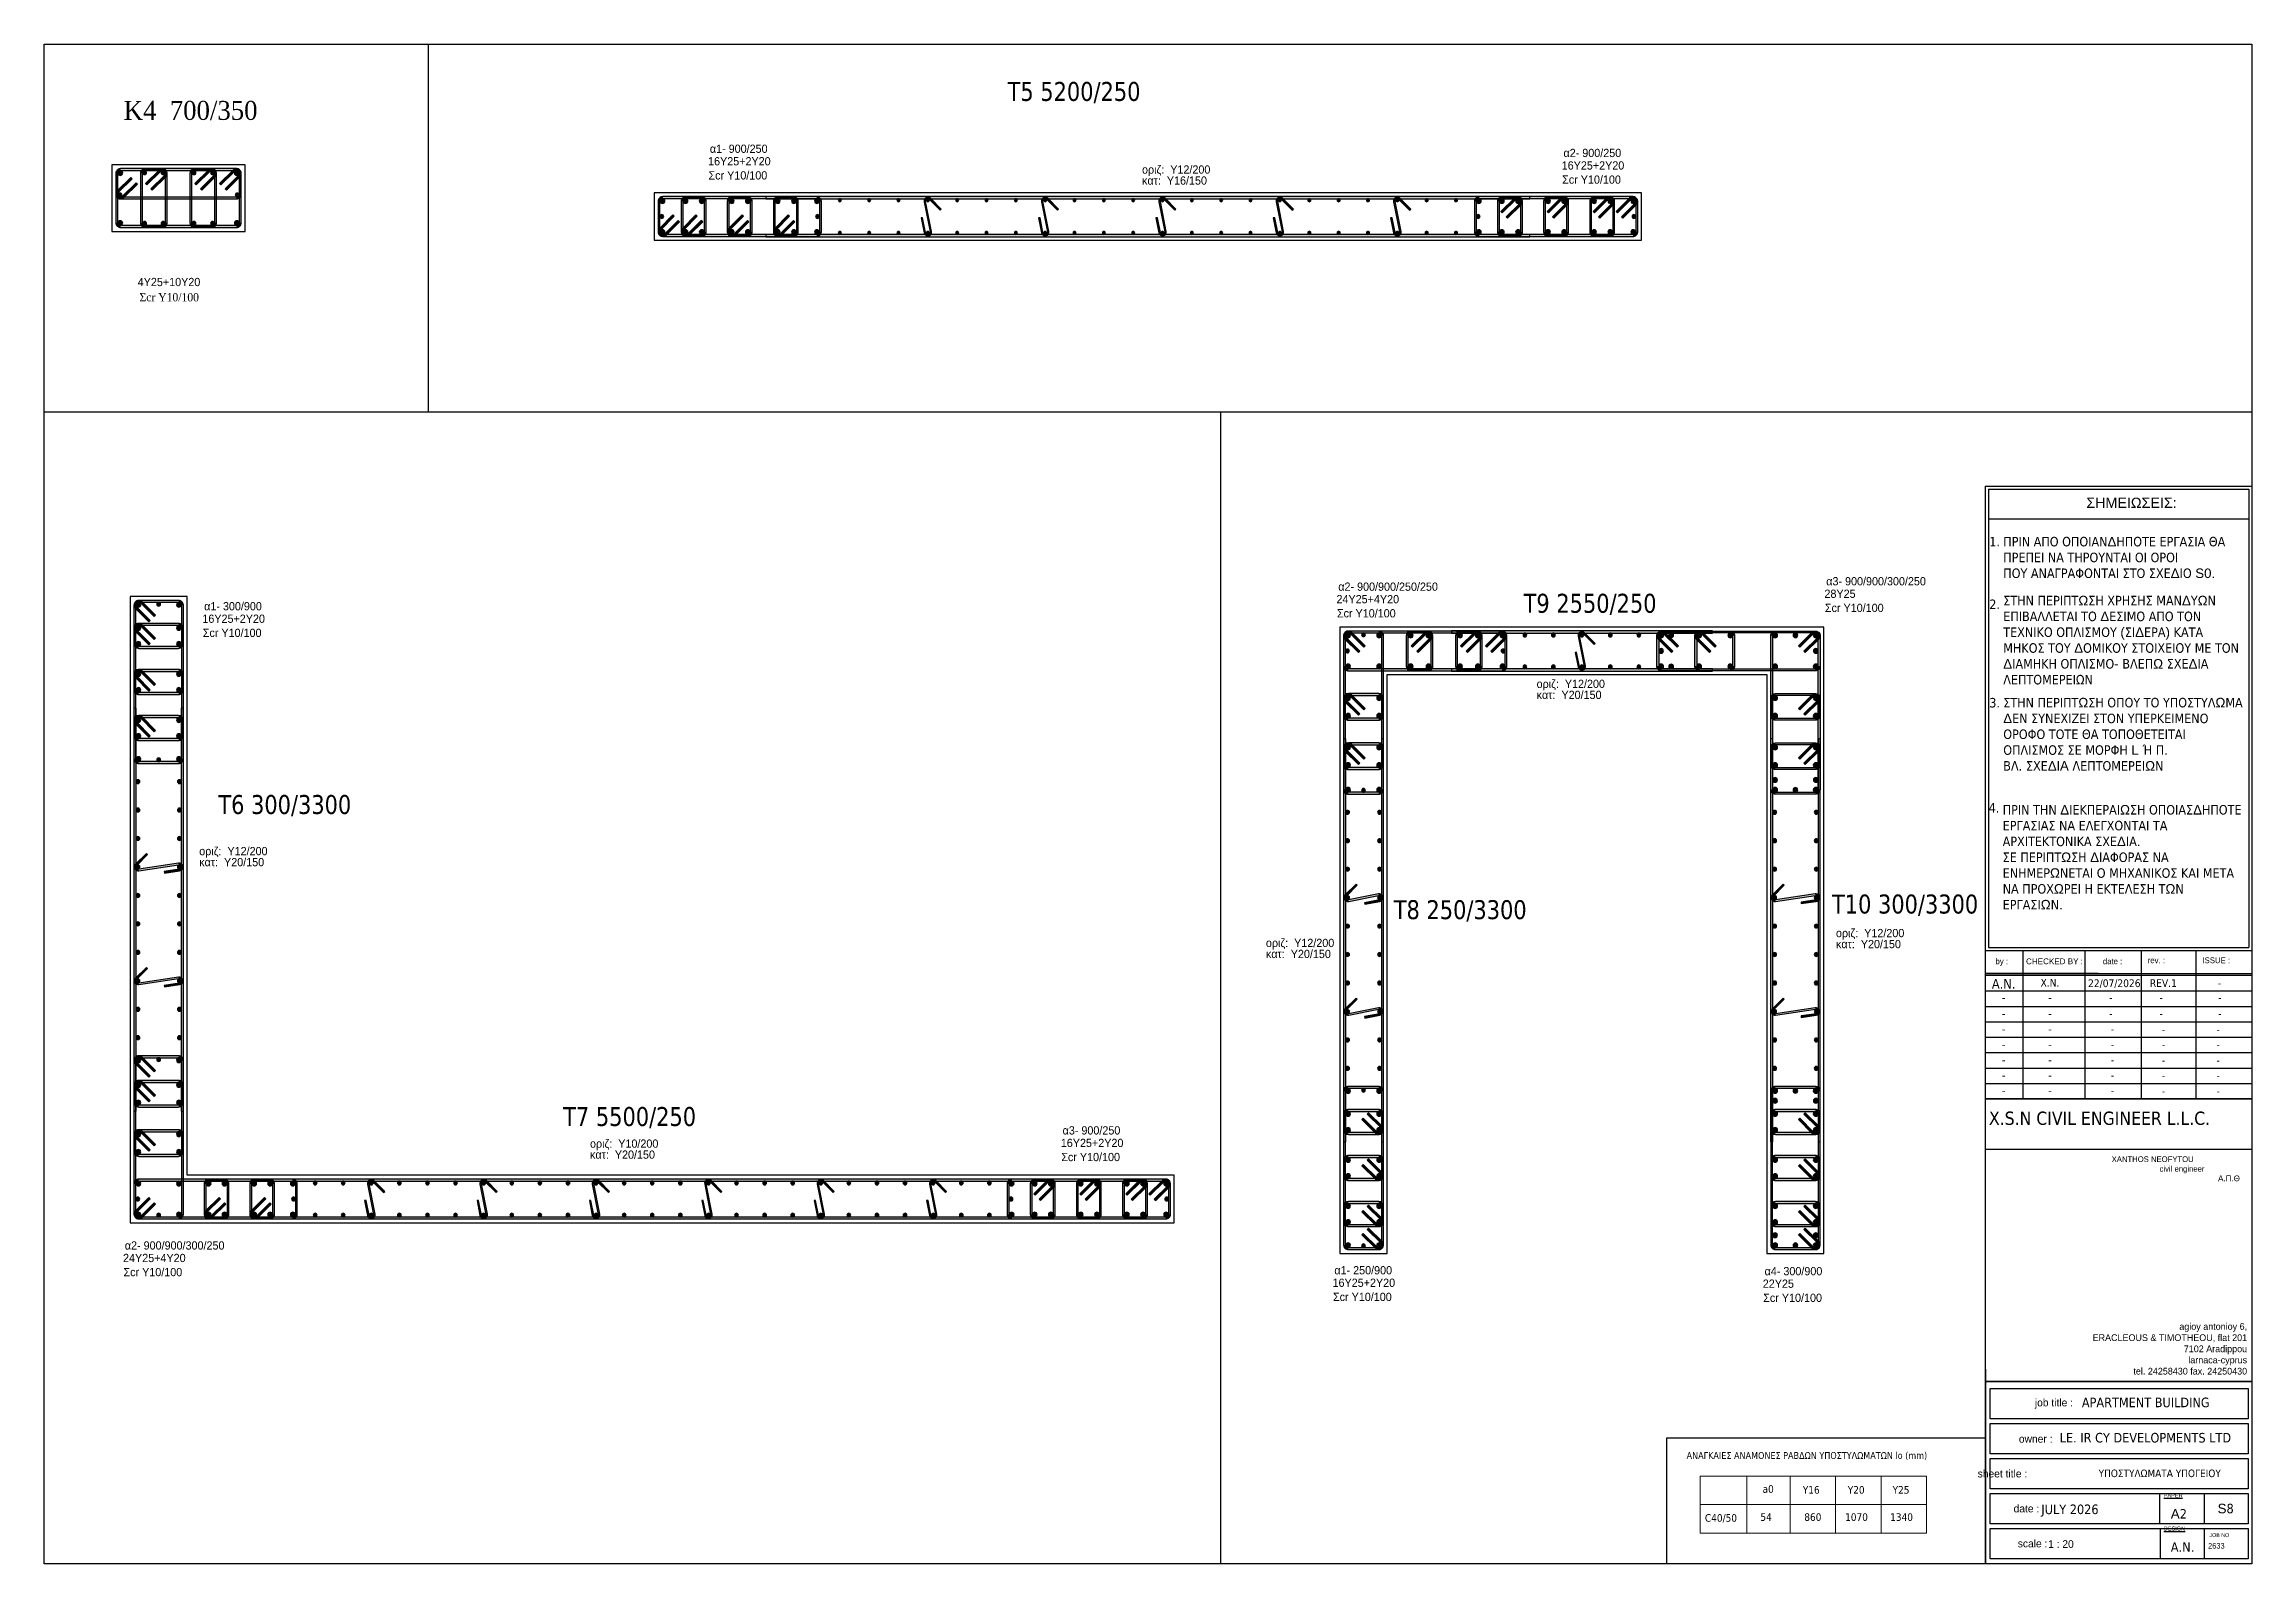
# Model space of a CAD drawing. Header units: millimetres. Extents: x -2171 to 1563, y -1758 to -1505.
# Drawn here: x -1636.6 to -1578.4, y -1630.3 to -1590.3 of the extents above; entities that cross this region are included whole.
import ezdxf

# ---------------------------------------------------------------- set-up
doc = ezdxf.new("R2010")
doc.units = ezdxf.units.MM
for name, color, linetype in [('-S-A3 PAGE', 3, 'Continuous'), ('-S_TEXT', 3, 'Continuous'), ('ANOIGMATA', 7, 'Continuous'), ('Col_Det', 7, 'Continuous'), ('Col_Det_4', 7, 'Continuous'), ('Col_Det_Fill', 7, 'Continuous'), ('Geo_Col_Pro_1', 7, 'Continuous'), ('pinakaki', 153, 'Continuous')]:
    doc.layers.add(name, color=color, linetype=linetype)
doc.layers.add('A-ANNO-DIMS', color=1, linetype='Continuous', lineweight=9)
doc.layers.add('TEXT', color=20, linetype='Continuous', lineweight=13)
doc.styles.add('S1Arl22_b_934_161', font='arial.ttf', dxfattribs={"width": 0.933629, "height": 0.002175})
doc.styles.add('S1TmsNwRmn22_b_934_161', font='times.ttf', dxfattribs={"width": 0.933629, "height": 0.002175})
doc.styles.get("Standard").update_dxf_attribs({"font": 'tahoma.ttf'})

msp = doc.modelspace()

# ---------------------------------------------------------------- texts
at = {"layer": '-S_TEXT', "ltscale": 5, "attachment_point": 1}
for s, insert, char_height, width in [('{\\fTahoma|b0|i0|c161|p34;\\C7;ΥΠΟΣΤΥΛΩΜΑΤΑ ΥΠΟΓΕΙΟΥ}', (-1582.4823, -1627.8376), 0.2, 4.575107), ('{\\fBankGothic Lt BT|b0|i0|c161|p34;\\C7; 1 : \\fBankGothic Lt BT|b0|i0|c0|p34;2\\fBankGothic Lt BT|b0|i0|c161|p34;0}', (-1583.888, -1629.6998), 0.201875, 3.338181)]:
    msp.add_mtext(s, dxfattribs=dict(at, insert=insert, char_height=char_height, width=width))
at = {"layer": '-S_TEXT', "ltscale": 5, "insert": (-1579.3484, -1628.7389), "char_height": 0.252344, "attachment_point": 1}
msp.add_mtext_dynamic_manual_height_columns('{\\fArial|b0|i0|c186|p34;S}8', width=10.893157, gutter_width=1, heights=[0], dxfattribs=at)
at = {"layer": 'Col_Det', "color": 7, "width": 0.933629}
for s, style, p in [(' α1- 900/250', 'S1Arl22_b_934_161', (-1619.1388, -1593.1435)), (' α2- 900/250', 'S1Arl22_b_934_161', (-1596.6553, -1593.2544)), ('16Y25+2Y20', 'S1Arl22_b_934_161', (-1619.1074, -1593.4731)), ('Σcr Y10/100', 'S1Arl22_b_934_161', (-1619.0955, -1593.8456)), ('οριζ:  Y12/200', 'S1Arl22_b_934_161', (-1607.6779, -1593.6915)), ('κατ:  Y16/150', 'S1Arl22_b_934_161', (-1607.6779, -1593.9815)), ('16Y25+2Y20', 'S1Arl22_b_934_161', (-1596.6239, -1593.584)), ('Σcr Y10/100', 'S1Arl22_b_934_161', (-1596.612, -1593.9565)), ('4Y25+10Y20', 'S1Arl22_b_934_161', (-1634.1298, -1596.6551)), ('Σcr Y10/100', 'S1TmsNwRmn22_b_934_161', (-1634.083, -1597.0565)), ('24Y25+4Y20', 'S1Arl22_b_934_161', (-1602.5557, -1605.012)), (' α2- 900/900/250/250', 'S1Arl22_b_934_161', (-1602.5872, -1604.6824)), ('28Y25', 'S1Arl22_b_934_161', (-1589.7032, -1604.8693)), (' α3- 900/900/300/250', 'S1Arl22_b_934_161', (-1589.7347, -1604.5397)), ('16Y25+2Y20', 'S1Arl22_b_934_161', (-1632.4272, -1605.5273)), (' α1- 300/900', 'S1Arl22_b_934_161', (-1632.4587, -1605.1977)), ('Σcr Y10/100', 'S1Arl22_b_934_161', (-1602.5438, -1605.3845)), ('Σcr Y10/100', 'S1Arl22_b_934_161', (-1589.6914, -1605.2418)), ('Σcr Y10/100', 'S1Arl22_b_934_161', (-1632.4154, -1605.8998)), ('οριζ:  Y12/200', 'S1Arl22_b_934_161', (-1597.285, -1607.2436)), ('κατ:  Y20/150', 'S1Arl22_b_934_161', (-1597.285, -1607.5336)), ('οριζ:  Y12/200', 'S1Arl22_b_934_161', (-1632.5101, -1611.6509)), ('κατ:  Y20/150', 'S1Arl22_b_934_161', (-1632.5101, -1611.9409)), ('οριζ:  Y12/200', 'S1Arl22_b_934_161', (-1589.4001, -1613.8105)), ('οριζ:  Y12/200', 'S1Arl22_b_934_161', (-1604.4143, -1614.0705)), ('κατ:  Y20/150', 'S1Arl22_b_934_161', (-1604.4143, -1614.3605)), ('κατ:  Y20/150', 'S1Arl22_b_934_161', (-1589.4001, -1614.1005)), (' α3- 900/250', 'S1Arl22_b_934_161', (-1609.8478, -1619.01)), ('οριζ:  Y10/200', 'S1Arl22_b_934_161', (-1622.2169, -1619.3579)), ('16Y25+2Y20', 'S1Arl22_b_934_161', (-1609.8163, -1619.3396)), ('κατ:  Y20/150', 'S1Arl22_b_934_161', (-1622.2169, -1619.6479)), ('Σcr Y10/100', 'S1Arl22_b_934_161', (-1609.8044, -1619.7121)), ('24Y25+4Y20', 'S1Arl22_b_934_161', (-1634.5162, -1622.3715)), (' α2- 900/900/300/250', 'S1Arl22_b_934_161', (-1634.5476, -1622.042)), ('Σcr Y10/100', 'S1Arl22_b_934_161', (-1634.5043, -1622.744)), ('16Y25+2Y20', 'S1Arl22_b_934_161', (-1602.6596, -1623.0245)), (' α1- 250/900', 'S1Arl22_b_934_161', (-1602.691, -1622.6949)), ('22Y25', 'S1Arl22_b_934_161', (-1591.3275, -1623.049)), (' α4- 300/900', 'S1Arl22_b_934_161', (-1591.3589, -1622.7194)), ('Σcr Y10/100', 'S1Arl22_b_934_161', (-1602.6477, -1623.397)), ('Σcr Y10/100', 'S1Arl22_b_934_161', (-1591.3156, -1623.4215))]:
    msp.add_text(s, height=0.2175, dxfattribs=dict(at, style=style)).set_placement(p)
at = {"layer": 'Col_Det_4', "color": 1, "style": 'S1TmsNwRmn22_b_934_161', "width": 0.933629}
msp.add_text(' Κ4  700/350', height=0.5, dxfattribs=at).set_placement((-1634.6758, -1592.2748))
at = {"layer": 'pinakaki', "color": 1, "width": 0.933629}
for s, p in [(' Τ5 5200/250 ', (-1611.3936, -1591.7746)), (' Τ9 2550/250 ', (-1597.8015, -1605.2615)), (' Τ6 300/3300 ', (-1632.1812, -1610.5642)), (' Τ8 250/3300 ', (-1601.2224, -1613.3352)), (' Τ10 300/3300 ', (-1589.6794, -1613.1867)), (' Τ7 5500/250 ', (-1623.0986, -1618.7854))]:
    msp.add_text(s, height=0.5, dxfattribs=at).set_placement(p)

# ---------------------------------------------------------------- blocks, each defined once
blk = doc.blocks.new('PINAKAKI')
at = {"layer": '-S-A3 PAGE', "ltscale": 5}
blk.add_line((121995.588, -208359.262), (121988.733, -208359.262), dxfattribs=at)
at = {"color": 0}
for p, q in [((121988.65, -208358.392), (121988.65, -208373.351)), ((121988.65, -208358.392), (121995.67, -208358.392)), ((121988.733, -208358.475), (121988.733, -208370.548)), ((121988.733, -208358.475), (121995.588, -208358.475)), ((121995.588, -208358.475), (121995.588, -208370.548)), ((121995.67, -208358.392), (121995.669, -208370.631)), ((121988.649, -208370.631), (121995.669, -208370.631)), ((121988.732, -208370.548), (121995.587, -208370.548)), ((121989.64, -208370.631), (121989.64, -208374.541)), ((121991.28, -208374.541), (121991.28, -208370.631)), ((121992.766, -208374.541), (121992.766, -208370.631)), ((121994.208, -208374.541), (121994.208, -208370.631)), ((121991.624, -208371.24), (121988.651, -208371.24)), ((121988.651, -208371.24), (121995.67, -208371.24)), ((121995.67, -208371.291), (121988.651, -208371.291)), ((121995.67, -208371.24), (121995.67, -208371.291)), ((121995.67, -208375.87), (121988.651, -208375.87)), ((121988.651, -208381.659), (121988.651, -208386.792)), ((121988.774, -208382.974), (121988.774, -208382.175)), ((121988.774, -208383.895), (121988.774, -208383.096)), ((121988.774, -208384.816), (121988.774, -208384.018)), ((121988.774, -208385.738), (121988.774, -208384.939)), ((121988.774, -208386.659), (121988.774, -208385.861))]:
    blk.add_line(p, q, dxfattribs=at)
at = {"color": 3}
blk.add_line((121995.67, -208372.455), (121995.67, -208374.541), dxfattribs=at)
at = {"color": 0}
for points in [[(121988.651, -208370.631), (121995.67, -208370.631), (121995.67, -208374.541), (121988.651, -208374.541)], [(121988.651, -208370.631), (121995.67, -208370.631), (121995.67, -208374.541), (121988.651, -208374.541)], [(121988.651, -208374.541), (121995.67, -208374.541), (121995.67, -208381.988), (121988.651, -208381.988)], [(121988.651, -208381.988), (121995.67, -208381.988), (121995.67, -208386.792), (121988.651, -208386.792)]]:
    blk.add_lwpolyline(points, close=True, dxfattribs=at)
for points in [[(121988.651, -208371.697), (121995.67, -208371.697)], [(121988.651, -208372.103), (121995.67, -208372.103)], [(121988.651, -208372.51), (121995.67, -208372.51)], [(121988.651, -208372.916), (121995.67, -208372.916)], [(121988.651, -208373.322), (121995.67, -208373.322)], [(121988.651, -208373.728), (121995.67, -208373.728)], [(121988.651, -208374.135), (121995.67, -208374.135)], [(121988.774, -208382.175), (121995.574, -208382.175), (121995.574, -208382.974), (121988.774, -208382.974)], [(121988.774, -208383.096), (121995.574, -208383.096), (121995.574, -208383.895), (121988.774, -208383.895)], [(121988.774, -208384.018), (121995.574, -208384.018), (121995.574, -208384.816), (121988.774, -208384.816)], [(121988.774, -208384.939), (121995.574, -208384.939), (121995.574, -208385.738), (121988.774, -208385.738)], [(121993.239, -208384.939), (121993.239, -208385.738)], [(121994.417, -208384.939), (121994.417, -208385.738)], [(121988.774, -208385.861), (121995.574, -208385.861), (121995.574, -208386.659), (121988.774, -208386.659)], [(121993.259, -208385.861), (121993.259, -208386.659)], [(121994.417, -208385.861), (121994.417, -208386.659)]]:
    blk.add_lwpolyline(points, dxfattribs=at)
blk.add_lwpolyline([(121988.651, -208374.541), (121995.67, -208374.541)])
at = {"layer": '-S_TEXT', "color": 3}
for s, p in [('1.', (121988.755, -208359.983)), ('2.', (121988.755, -208361.633)), ('3.', (121988.755, -208364.226)), ('4.', (121988.739, -208366.994))]:
    blk.add_text(s, height=0.25, dxfattribs=at).set_placement(p)
at = {"layer": '-S_TEXT', "color": 3, "char_height": 0.25, "attachment_point": 1}
for s, insert in [('ΠΡΙΝ ΑΠΟ ΟΠΟΙΑΝ{\\fArial|b0|i0|c186|p34;Δ}ΗΠΟΤΕ ΕΡΓΑΣΙΑ ΘΑ ΠΡΕΠΕΙ ΝΑ ΤΗΡΟΥΝΤΑΙ ΟΙ ΟΡΟΙ\\PΠΟΥ ΑΝΑΓΡΑΦΟΝΤΑΙ ΣΤΟ ΣΧΕ{\\fArial|b0|i0|c186|p34;Δ}ΙΟ {\\fArial|b0|i0|c186|p34;S0.}', (121989.123, -208359.731)), ('ΣΤΗΝ ΠΕΡΙΠΤ{\\fArial|b0|i0|c186|p34;Ω}ΣΗ ΧΡΗΣΗΣ ΜΑΝ{\\fArial|b0|i0|c186|p34;Δ}Υ{\\fArial|b0|i0|c186|p34;Ω}Ν ΕΠΙΒΑΛΛΕΤΑΙ ΤΟ {\\fArial|b0|i0|c186|p34;Δ}ΕΣΙΜΟ ΑΠΟ ΤΟΝ ΤΕΧΝΙΚΟ ΟΠΛΙΣΜΟΥ {\\fArial|b0|i0|c186|p34;(}ΣΙ{\\fArial|b0|i0|c186|p34;Δ}ΕΡΑ{\\fArial|b0|i0|c186|p34;) }ΚΑΤΑ ΜΗΚΟΣ ΤΟΥ {\\fArial|b0|i0|c186|p34;Δ}ΟΜΙΚΟΥ ΣΤΟΙΧΕΙΟΥ ΜΕ ΤΟΝ {\\fArial|b0|i0|c186|p34;Δ}ΙΑΜΗΚΗ ΟΠΛΙΣΜΟ{\\fArial|b0|i0|c186|p34;- }ΒΛΕΠ{\\fArial|b0|i0|c186|p34;Ω }ΣΧΕ{\\fArial|b0|i0|c186|p34;Δ}ΙΑ ΛΕΠΤΟΜΕΡΕΙΩΝ', (121989.123, -208361.284)), ('ΣΤΗΝ ΠΕΡΙΠΤ{\\fArial|b0|i0|c186|p34;Ω}ΣΗ ΟΠΟΥ ΤΟ ΥΠΟΣΤΥΛ{\\fArial|b0|i0|c186|p34;Ω}ΜΑ {\\fArial|b0|i0|c186|p34;Δ}ΕΝ ΣΥΝΕΧΙΖΕΙ ΣΤΟΝ ΥΠΕΡΚΕΙΜΕΝΟ ΟΡΟΦΟ ΤΟΤΕ ΘΑ ΤΟΠΟΘΕΤΕΙΤΑΙ ΟΠΛΙΣΜΟΣ ΣΕ ΜΟΡΦΗ {\\fArial|b0|i0|c186|p34;L }Ή Π{\\fArial|b0|i0|c186|p34;.  \\P}ΒΛ{\\fArial|b0|i0|c186|p34;. }ΣΧΕ{\\fArial|b0|i0|c186|p34;Δ}Ι{\\fArial|b0|i0|c186|p34;A }ΛΕΠΤΟΜΕΡΕΙ{\\fArial|b0|i0|c186|p34;Ω}Ν', (121989.123, -208363.973)), ('ΠΡΙΝ ΤΗΝ {\\fArial|b0|i0|c186|p34;Δ}ΙΕΚΠΕΡΑΙ{\\fArial|b0|i0|c186|p34;Ω}ΣΗ ΟΠΟΙΑΣ{\\fArial|b0|i0|c186|p34;Δ}ΗΠΟΤΕ ΕΡΓΑΣΙΑΣ ΝΑ ΕΛΕΓΧΟΝΤΑΙ ΤΑ ΑΡΧΙΤΕΚΤΟΝΙΚΑ ΣΧΕ{\\fArial|b0|i0|c186|p34;Δ}ΙΑ{\\fArial|b0|i0|c186|p34;.\\P}ΣΕ ΠΕΡΙΠΤ{\\fArial|b0|i0|c186|p34;Ω}ΣΗ {\\fArial|b0|i0|c186|p34;Δ}ΙΑΦΟΡΑΣ ΝΑ ΕΝΗΜΕΡ{\\fArial|b0|i0|c186|p34;Ω}ΝΕΤΑΙ Ο ΜΗΧΑΝΙΚΟΣ ΚΑΙ ΜΕΤΑ ΝΑ ΠΡΟΧ{\\fArial|b0|i0|c186|p34;Ω}ΡΕΙ Η ΕΚΤΕΛΕΣΗ Τ{\\fArial|b0|i0|c186|p34;Ω}Ν ΕΡΓΑΣΙ{\\fArial|b0|i0|c186|p34;Ω}Ν{\\fArial|b0|i0|c186|p34;.}', (121989.107, -208366.797))]:
    blk.add_mtext_dynamic_manual_height_columns(s, width=6.38621, gutter_width=1, heights=[0], dxfattribs=dict(at, insert=insert))
at = {"layer": 'ANOIGMATA', "attachment_point": 1}
for s, insert, char_height, width in [('\\pi4.5494;{\\fBankGothic Lt BT|b0|i0|c0|p34;\\H1.5x;\\C7;XANTHOS NEOFYTOU\\P\\pi5.8103;civil engineer\\P\\pi7.351;\\fArial|b0|i0|c161|p34;Α.Π.Θ}', (121987.429, -208376.054), 0.10094, 7.9171), ('\\pxqr;{\\fBankGothic Lt BT|b0|i0|c161|p34;\\H1.1667x;\\C0;agioy antonioy 6,\\PERACLEOUS & TIMOTHEOU, flat 201\\P7102 Aradippou\\Plarnaca-cyprus\\Ptel. 24258430 fax. 24250430}', (121987.487, -208380.449), 0.15141, 8.05841), ('\\pxqr;{\\fBankGothic Lt BT|b0|i0|c0|p34;\\H1.5x;\\C7; \\H1.3333x; job title :}', (121987.622, -208382.441), 0.10094, 3.33818), ('\\A1;\\pxql;{\\H0.99983x;\\C7;APARTMENT BUILDING  \\H0.75013x;  }', (121991.193, -208382.412), 0.25234, 5.34758), ('\\pxqr;{\\fBankGothic Lt BT|b0|i0|c0|p34;\\H1.5x;\\C7; \\H1.3333x; owner :}', (121987.081, -208383.397), 0.10094, 3.33818), ('\\A1;{\\C7;LE. IR CY DEVELOPMENTS LTD  }', (121990.609, -208383.342), 0.2523, 5.34758), ('{\\fBankGothic Lt BT|b0|i0|c0|p34;\\C7;     sheet title :}', (121988.074, -208384.313), 0.20187, 3.33818), ('\\pxqr;{\\fBankGothic Lt BT|b0|i0|c0|p34;\\C7; date :}', (121986.733, -208385.234), 0.20187, 3.33818), ('{\\fTahoma|b0|i0|c0|p34;\\C7;JULY 2026}', (121990.127, -208385.229), 0.25234, 4.57511), ('\\pxi8.03;{\\fBankGothic Lt BT|b0|i0|c161|p34;\\H0.5x;\\L\\C7;PAPER\\H2x;\\l }', (121991.643, -208384.933), 0.2125, 3.51387), ('\\pxi8.03;{\\fBankGothic Lt BT|b0|i0|c0|p34;\\H0.5x;\\L\\C7;DESIGN\\H2x;\\l }', (121991.643, -208385.808), 0.2125, 3.51387), ('\\pxi8.03;{\\fBankGothic Lt BT|b0|i0|c0|p34;\\C7;JOB NO}', (121993.744, -208385.984), 0.10094, 3.33818), ('\\pxqr;{\\fBankGothic Lt BT|b0|i0|c0|p34;\\C7; scale :}', (121986.947, -208386.155), 0.20187, 3.33818), ('\\pxi8.03;{\\fBankGothic Lt BT|b0|i0|c161|p34;\\C7;2\\fBankGothic Lt BT|b0|i0|c0|p34;633}', (121993.339, -208386.244), 0.14671, 4.85205)]:
    blk.add_mtext(s, dxfattribs=dict(at, insert=insert, char_height=char_height, width=width))
at = {"layer": 'ANOIGMATA', "char_height": 0.25234, "attachment_point": 1}
for s, insert in [('{\\fArial|b0|i0|c186|p34;A}2', (121993.535, -208385.347)), ('A{\\fArial|b0|i0|c186|p34;.}N{\\fArial|b0|i0|c186|p34;.}', (121993.535, -208386.222))]:
    blk.add_mtext_dynamic_manual_height_columns(s, width=10.89316, gutter_width=1, heights=[0], dxfattribs=dict(at, insert=insert))
at = {"layer": 'pinakaki', "ltscale": 0.005, "insert": (121991.31, -208358.698), "char_height": 0.26955, "width": 6.67467, "attachment_point": 1}
blk.add_mtext('{\\fArial|b0|i0|c161|p34;ΣΗΜΕΙΩΣΕΙΣ:}', dxfattribs=at)
at = {"layer": 'TEXT', "color": 0, "attachment_point": 1}
for s, insert, char_height, width in [('\\pxqc;{\\fBankGothic Lt BT|b0|i0|c161|p34;\\C7;by :}', (121988.625, -208370.839), 0.15234, 0.91751), ('\\pxqc;{\\fArial|b0|i0|c186|p34;\\C7;CHECKED BY\\fBankGothic Lt BT|b0|i0|c161|p34; :}', (121989.201, -208370.839), 0.15234, 2.53906), ('\\pxqc;{\\fBankGothic Lt BT|b0|i0|c0|p34;\\C7;date :}', (121990.732, -208370.839), 0.15234, 2.53906), ('{\\fBankGothic Lt BT|b0|i0|c161|p34;\\C7;rev\\fBankGothic Lt BT|b0|i0|c0|p34;.\\fBankGothic Lt BT|b0|i0|c161|p34; :}', (121992.929, -208370.812), 0.152344, 2.53906), ('{\\fBankGothic Lt BT|b0|i0|c0|p34;\\C7;ISSUE\\fBankGothic Lt BT|b0|i0|c161|p34; :}', (121994.371, -208370.812), 0.15234, 2.53906), ('\\pxqc;{\\fTahoma|b0|i0|c0|p34;\\C7;A\\fTahoma|b0|i0|c161|p34;.\\fTahoma|b0|i0|c0|p34;N\\fTahoma|b0|i0|c161|p34;.}', (121988.625, -208371.379), 0.253906, 1.01563), ('\\pxqc;{\\fTahoma|b0|i0|c0|p34;\\H0.8x;\\C7;X.N.}', (121989.084, -208371.379), 0.25391, 2.53906), ('{\\fTahoma|b0|i0|c0|p34;\\C7;22\\fTahoma|b0|i0|c161|p34;/\\fTahoma|b0|i0|c0|p34;07\\fTahoma|b0|i0|c161|p34;/202\\fTahoma|b0|i0|c0|p34;6}', (121991.357, -208371.391), 0.203125, 1.35307), ('\\pxqc;{\\fTahoma|b0|i0|c0|p34;\\H0.8x;\\C7;REV.1}', (121992.706, -208371.388), 0.25391, 1.26753), ('\\pxqc;{\\fTahoma|b0|i0|c0|p34;\\H0.8x;\\C7; \\fTahoma|b0|i0|c161|p34;-}', (121994.148, -208371.388), 0.25391, 1.26753), ('\\pxqc;{\\fTahoma|b0|i0|c0|p34;\\H0.8x;\\C7;-}', (121988.625, -208371.768), 0.25391, 1.01563), ('\\pxqc;{\\fTahoma|b0|i0|c0|p34;\\H0.8x;\\C7;-}', (121989.084, -208371.768), 0.25391, 2.53906), ('\\pxqc;{\\fTahoma|b0|i0|c0|p34;\\H0.8x;\\C7;   -}', (121990.571, -208371.768), 0.25391, 2.53906), ('\\pxqc;{\\fTahoma|b0|i0|c0|p34;\\H0.8x;\\C7;-}', (121992.012, -208371.768), 0.25391, 2.53906), ('\\pxqc;{\\fTahoma|b0|i0|c0|p34;\\H0.8x;\\C7;-}', (121993.558, -208371.768), 0.25391, 2.53906), ('\\pxqc;{\\fTahoma|b0|i0|c0|p34;\\H0.8x;\\C7;-}', (121988.625, -208372.192), 0.25391, 1.01563), ('\\pxqc;{\\fTahoma|b0|i0|c0|p34;\\H0.8x;\\C7;-}', (121989.084, -208372.192), 0.25391, 2.53906), ('\\pxqc;{\\fTahoma|b0|i0|c0|p34;\\H0.8x;\\C7;   -}', (121990.571, -208372.192), 0.25391, 2.53906), ('\\pxqc;{\\fTahoma|b0|i0|c0|p34;\\H0.8x;\\C7;-}', (121992.012, -208372.192), 0.25391, 2.53906), ('\\pxqc;{\\fTahoma|b0|i0|c0|p34;\\H0.8x;\\C7;-}', (121993.558, -208372.192), 0.25391, 2.53906), ('\\pxqc;{\\fTahoma|b0|i0|c0|p34;\\H0.8x;\\C7;-}', (121988.625, -208372.598), 0.25391, 1.01563), ('\\pxqc;{\\fTahoma|b0|i0|c0|p34;\\H0.8x;\\C7;-}', (121988.625, -208373.004), 0.25391, 1.01563), ('\\pxqc;{\\fTahoma|b0|i0|c0|p34;\\H0.8x;\\C7;-}', (121989.084, -208372.598), 0.25391, 2.53906), ('\\pxqc;{\\fTahoma|b0|i0|c0|p34;\\H0.8x;\\C7;-}', (121989.084, -208373.004), 0.25391, 2.53906), ('\\pxqc;{\\fTahoma|b0|i0|c0|p34;\\H0.8x;\\C7;-}', (121990.732, -208372.598), 0.25391, 2.53906), ('\\pxqc;{\\fTahoma|b0|i0|c0|p34;\\H0.8x;\\C7;-}', (121990.732, -208373.004), 0.25391, 2.53906), ('\\pxqc;{\\fTahoma|b0|i0|c161|p34;\\H0.8x;\\C7;-}', (121992.706, -208372.607), 0.25391, 1.26753), ('\\pxqc;{\\fTahoma|b0|i0|c161|p34;\\H0.8x;\\C7;-}', (121992.706, -208373.013), 0.25391, 1.26753), ('\\pxqc;{\\fTahoma|b0|i0|c161|p34;\\H0.8x;\\C7;-}', (121994.148, -208372.607), 0.25391, 1.26753), ('\\pxqc;{\\fTahoma|b0|i0|c161|p34;\\H0.8x;\\C7;-}', (121994.148, -208373.013), 0.25391, 1.26753), ('\\pxqc;{\\fTahoma|b0|i0|c0|p34;\\H0.8x;\\C7;-}', (121988.625, -208373.41), 0.25391, 1.01563), ('\\pxqc;{\\fTahoma|b0|i0|c0|p34;\\H0.8x;\\C7;-}', (121989.084, -208373.41), 0.25391, 2.53906), ('\\pxqc;{\\fTahoma|b0|i0|c0|p34;\\H0.8x;\\C7;-}', (121990.732, -208373.41), 0.25391, 2.53906), ('\\pxqc;{\\fTahoma|b0|i0|c161|p34;\\H0.8x;\\C7;-}', (121992.706, -208373.419), 0.25391, 1.26753), ('\\pxqc;{\\fTahoma|b0|i0|c161|p34;\\H0.8x;\\C7;-}', (121994.148, -208373.419), 0.25391, 1.26753), ('\\pxqc;{\\fTahoma|b0|i0|c0|p34;\\H0.8x;\\C7;-}', (121988.625, -208373.817), 0.25391, 1.01563), ('\\pxqc;{\\fTahoma|b0|i0|c0|p34;\\H0.8x;\\C7;-}', (121988.625, -208374.223), 0.25391, 1.01563), ('\\pxqc;{\\fTahoma|b0|i0|c0|p34;\\H0.8x;\\C7;-}', (121989.084, -208373.817), 0.25391, 2.53906), ('\\pxqc;{\\fTahoma|b0|i0|c0|p34;\\H0.8x;\\C7;-}', (121989.084, -208374.223), 0.25391, 2.53906), ('\\pxqc;{\\fTahoma|b0|i0|c0|p34;\\H0.8x;\\C7;-}', (121990.732, -208373.817), 0.25391, 2.53906), ('\\pxqc;{\\fTahoma|b0|i0|c0|p34;\\H0.8x;\\C7;-}', (121990.732, -208374.223), 0.25391, 2.53906), ('\\pxqc;{\\fTahoma|b0|i0|c161|p34;\\H0.8x;\\C7;-}', (121992.706, -208373.826), 0.25391, 1.26753), ('\\pxqc;{\\fTahoma|b0|i0|c161|p34;\\H0.8x;\\C7;-}', (121992.706, -208374.232), 0.25391, 1.26753), ('\\pxqc;{\\fTahoma|b0|i0|c161|p34;\\H0.8x;\\C7;-}', (121994.148, -208373.826), 0.25391, 1.26753), ('\\pxqc;{\\fTahoma|b0|i0|c161|p34;\\H0.8x;\\C7;-}', (121994.148, -208374.232), 0.25391, 1.26753), ('X.S.N CIVIL ENGINEER L.L.C.\\P', (121988.746, -208374.875), 0.35, 6.92207)]:
    blk.add_mtext(s, dxfattribs=dict(at, insert=insert, char_height=char_height, width=width))
at = {"layer": 'TEXT', "insert": (121992.706, -208371.388), "char_height": 0.25391, "width": 1.26753, "attachment_point": 1}
blk.add_mtext('{\\fTahoma|b0|i0|c0|p34;\\H0.8x;\\C7; }', dxfattribs=at)
blk = doc.blocks.new('A$C2c4623ba')
for p, q in [((0.358, 1.5), (0.358, 0)), ((0.358, 1.5), (6.317, 1.5)), ((1.584, 1.5), (1.584, 0)), ((2.732, 1.5), (2.732, 0)), ((3.922, 1.5), (3.922, 0)), ((5.13, 1.5), (5.13, 0)), ((6.317, 1.5), (6.317, 0)), ((0.358, 0.75), (6.317, 0.75)), ((0.358, 0.75), (6.317, 0.75)), ((0.358, 0.75), (6.317, 0.75)), ((0.358, 0), (6.317, 0)), ((0.358, 0), (6.317, 0))]:
    blk.add_line(p, q)
for s, height, p in [('ΑΝΑΓΚΑΙΕΣ ΑΝΑΜΟΝΕΣ ΡΑΒΔΩΝ ΥΠΟΣΤΥΛΩΜΑΤΩΝ lo (mm)', 0.18, (0, 1.955)), ('a0', 0.2, (2.003, 1.062)), ('Y16', 0.2, (3.062, 1.039)), ('Y20', 0.2, (4.245, 1.039)), ('Y25', 0.2, (5.427, 1.039)), ('C40/50', 0.2, (0.484, 0.3)), ('54', 0.2, (1.945, 0.322)), ('860', 0.2, (3.101, 0.322)), ('1070', 0.2, (4.176, 0.322)), ('1340', 0.2, (5.363, 0.322))]:
    blk.add_text(s, height=height).set_placement(p)

# ---------------------------------------------------------------- hatches: boundary and pattern name
at = {"layer": 'Col_Det_Fill'}
for color, points in [(252, [(-1634.5796, -1593.6089), (-1634.5796, -1593.5589, 0.4142136), (-1634.7046, -1593.6839), (-1634.6546, -1593.6839, -0.4142136)]), (252, [(-1634.5796, -1593.6089), (-1634.5796, -1593.5589, 0.4142136), (-1634.7046, -1593.6839), (-1634.6546, -1593.6839, -0.4142136)]), (252, [(-1634.6546, -1593.6839), (-1634.7046, -1593.6839), (-1634.7046, -1594.9839), (-1634.6546, -1594.9839)]), (252, [(-1634.6546, -1593.6839), (-1634.7046, -1593.6839), (-1634.7046, -1594.2339), (-1634.6546, -1594.2339)]), (252, [(-1634.2791, -1593.8273), (-1634.3144, -1593.792), (-1634.668, -1594.1455), (-1634.6326, -1594.1809)]), (12, [(-1634.5259, -1593.6751, 0.4142136), (-1634.5884, -1593.6126, 0.4142136), (-1634.6509, -1593.6751, 0.4142136), (-1634.5884, -1593.7376, 0.4142136)]), (252, [(-1631.5296, -1593.6089), (-1631.5296, -1593.5589), (-1634.5796, -1593.5589), (-1634.5796, -1593.6089)]), (252, [(-1631.5296, -1593.6089), (-1631.5296, -1593.5589), (-1634.5796, -1593.5589), (-1634.5796, -1593.6089)]), (252, [(-1633.9296, -1593.6089), (-1633.9296, -1593.5589, 0.4142136), (-1634.0546, -1593.6839), (-1634.0046, -1593.6839, -0.4142136)]), (252, [(-1634.0046, -1593.6839), (-1634.0546, -1593.6839), (-1634.0546, -1594.9839), (-1634.0046, -1594.9839)]), (56, [(-1633.8973, -1593.6662, 0.4142136), (-1633.9473, -1593.6162, 0.4142136), (-1633.9973, -1593.6662, 0.4142136), (-1633.9473, -1593.7162, 0.4142136)]), (252, [(-1633.4796, -1593.6089), (-1633.4796, -1593.5589), (-1633.9296, -1593.5589), (-1633.9296, -1593.6089)]), (252, [(-1633.5326, -1593.6309), (-1633.568, -1593.5955), (-1633.9215, -1593.9491), (-1633.8862, -1593.9844)]), (252, [(-1633.7801, -1594.0905), (-1633.7448, -1594.1258), (-1633.3912, -1593.7723), (-1633.4266, -1593.7369)]), (252, [(-1633.4046, -1593.6839), (-1633.3546, -1593.6839, 0.6681786), (-1633.568, -1593.5955), (-1633.5326, -1593.6309, -0.6681786)]), (56, [(-1633.4119, -1593.6662, 0.4142136), (-1633.4619, -1593.6162, 0.4142136), (-1633.5119, -1593.6662, 0.4142136), (-1633.4619, -1593.7162, 0.4142136)]), (252, [(-1633.4266, -1593.7369), (-1633.3912, -1593.7723, 0.6681786), (-1633.4796, -1593.5589), (-1633.4796, -1593.6089, -0.6681786)]), (252, [(-1633.4046, -1594.9839), (-1633.3546, -1594.9839), (-1633.3546, -1593.6839), (-1633.4046, -1593.6839)]), (252, [(-1632.6296, -1593.6089), (-1632.6296, -1593.5589, 0.4142136), (-1632.7546, -1593.6839), (-1632.7046, -1593.6839, -0.4142136)]), (252, [(-1632.7046, -1593.6839), (-1632.7546, -1593.6839), (-1632.7546, -1594.9839), (-1632.7046, -1594.9839)]), (56, [(-1632.5973, -1593.6662, 0.4142136), (-1632.6473, -1593.6162, 0.4142136), (-1632.6973, -1593.6662, 0.4142136), (-1632.6473, -1593.7162, 0.4142136)]), (252, [(-1632.1796, -1593.6089), (-1632.1796, -1593.5589), (-1632.6296, -1593.5589), (-1632.6296, -1593.6089)]), (252, [(-1632.2326, -1593.6309), (-1632.268, -1593.5955), (-1632.6215, -1593.9491), (-1632.5862, -1593.9844)]), (252, [(-1632.4801, -1594.0905), (-1632.4448, -1594.1258), (-1632.0912, -1593.7723), (-1632.1266, -1593.7369)]), (252, [(-1632.1046, -1593.6839), (-1632.0546, -1593.6839, 0.6681786), (-1632.268, -1593.5955), (-1632.2326, -1593.6309, -0.6681786)]), (56, [(-1632.1119, -1593.6662, 0.4142136), (-1632.1619, -1593.6162, 0.4142136), (-1632.2119, -1593.6662, 0.4142136), (-1632.1619, -1593.7162, 0.4142136)]), (252, [(-1632.1266, -1593.7369), (-1632.0912, -1593.7723, 0.6681786), (-1632.1796, -1593.5589), (-1632.1796, -1593.6089, -0.6681786)]), (252, [(-1632.1046, -1594.9839), (-1632.0546, -1594.9839), (-1632.0546, -1593.6839), (-1632.1046, -1593.6839)]), (252, [(-1631.5826, -1593.6309), (-1631.618, -1593.5955), (-1631.9715, -1593.9491), (-1631.9362, -1593.9844)]), (252, [(-1631.8301, -1594.0905), (-1631.7948, -1594.1258), (-1631.4412, -1593.7723), (-1631.4766, -1593.7369)]), (252, [(-1631.4546, -1593.6839), (-1631.4046, -1593.6839, 0.6681786), (-1631.618, -1593.5955), (-1631.5826, -1593.6309, -0.6681786)]), (12, [(-1631.4583, -1593.6751, 0.4142136), (-1631.5208, -1593.6126, 0.4142136), (-1631.5833, -1593.6751, 0.4142136), (-1631.5208, -1593.7376, 0.4142136)]), (252, [(-1631.4766, -1593.7369), (-1631.4412, -1593.7723, 0.6681786), (-1631.5296, -1593.5589), (-1631.5296, -1593.6089, -0.6681786)]), (252, [(-1631.4546, -1593.6839), (-1631.4046, -1593.6839, 0.4142136), (-1631.5296, -1593.5589), (-1631.5296, -1593.6089, -0.4142136)]), (252, [(-1631.4546, -1594.9839), (-1631.4046, -1594.9839), (-1631.4046, -1593.6839), (-1631.4546, -1593.6839)]), (252, [(-1631.4546, -1594.2339), (-1631.4046, -1594.2339), (-1631.4046, -1593.6839), (-1631.4546, -1593.6839)]), (252, [(-1634.6326, -1594.1809), (-1634.668, -1594.1455, 0.6681786), (-1634.5796, -1594.3589), (-1634.5796, -1594.3089, -0.6681786)]), (252, [(-1634.6546, -1594.2339), (-1634.7046, -1594.2339, 0.6681786), (-1634.4912, -1594.3223), (-1634.5266, -1594.2869, -0.6681786)]), (56, [(-1634.5473, -1594.2516, 0.4142136), (-1634.5973, -1594.2016, 0.4142136), (-1634.6473, -1594.2516, 0.4142136), (-1634.5973, -1594.3016, 0.4142136)]), (252, [(-1634.5796, -1594.3089), (-1634.5796, -1594.3589), (-1631.5296, -1594.3589), (-1631.5296, -1594.3089)]), (252, [(-1634.5266, -1594.2869), (-1634.4912, -1594.3223), (-1634.1377, -1593.9687), (-1634.173, -1593.9334)]), (56, [(-1631.4619, -1594.2516, 0.4142136), (-1631.5119, -1594.2016, 0.4142136), (-1631.5619, -1594.2516, 0.4142136), (-1631.5119, -1594.3016, 0.4142136)]), (252, [(-1631.5296, -1594.3089), (-1631.5296, -1594.3589, 0.4142136), (-1631.4046, -1594.2339), (-1631.4546, -1594.2339, -0.4142136)]), (252, [(-1620.2986, -1594.3469), (-1620.2986, -1594.2969, 0.4142136), (-1620.4236, -1594.4219), (-1620.3736, -1594.4219, -0.4142136)]), (12, [(-1620.37, -1594.413, 0.4142136), (-1620.3075, -1594.4755, 0.4142136), (-1620.245, -1594.413, 0.4142136), (-1620.3075, -1594.3505, 0.4142136)]), (252, [(-1616.2486, -1594.3469), (-1616.2486, -1594.2969), (-1620.2986, -1594.2969), (-1620.2986, -1594.3469)]), (252, [(-1619.6915, -1594.3469), (-1619.6915, -1594.2969, 0.4142136), (-1619.8165, -1594.4219), (-1619.7665, -1594.4219, -0.4142136)]), (56, [(-1619.7628, -1594.413, 0.4142136), (-1619.7003, -1594.4755, 0.4142136), (-1619.6378, -1594.413, 0.4142136), (-1619.7003, -1594.3505, 0.4142136)]), (252, [(-1619.2843, -1594.3469), (-1619.2843, -1594.2969), (-1619.6915, -1594.2969), (-1619.6915, -1594.3469)]), (56, [(-1619.338, -1594.413, 0.4142136), (-1619.2755, -1594.4755, 0.4142136), (-1619.213, -1594.413, 0.4142136), (-1619.2755, -1594.3505, 0.4142136)]), (252, [(-1619.2093, -1594.4219), (-1619.1593, -1594.4219, 0.4142136), (-1619.2843, -1594.2969), (-1619.2843, -1594.3469, -0.4142136)]), (252, [(-1618.4772, -1594.3469), (-1618.4772, -1594.2969, 0.4142136), (-1618.6022, -1594.4219), (-1618.5522, -1594.4219, -0.4142136)]), (56, [(-1618.5485, -1594.413, 0.4142136), (-1618.486, -1594.4755, 0.4142136), (-1618.4235, -1594.413, 0.4142136), (-1618.486, -1594.3505, 0.4142136)]), (252, [(-1618.0701, -1594.3469), (-1618.0701, -1594.2969), (-1618.4772, -1594.2969), (-1618.4772, -1594.3469)]), (56, [(-1618.1237, -1594.413, 0.4142136), (-1618.0612, -1594.4755, 0.4142136), (-1617.9987, -1594.413, 0.4142136), (-1618.0612, -1594.3505, 0.4142136)]), (252, [(-1617.9951, -1594.4219), (-1617.9451, -1594.4219, 0.4142136), (-1618.0701, -1594.2969), (-1618.0701, -1594.3469, -0.4142136)]), (252, [(-1597.4602, -1594.3519), (-1597.4602, -1594.2919), (-1617.5856, -1594.2919), (-1617.5856, -1594.3519)]), (252, [(-1617.2629, -1594.3469), (-1617.2629, -1594.2969, 0.4142136), (-1617.3879, -1594.4219), (-1617.3379, -1594.4219, -0.4142136)]), (56, [(-1617.3343, -1594.413, 0.4142136), (-1617.2718, -1594.4755, 0.4142136), (-1617.2093, -1594.413, 0.4142136), (-1617.2718, -1594.3505, 0.4142136)]), (252, [(-1616.8558, -1594.3469), (-1616.8558, -1594.2969), (-1617.2629, -1594.2969), (-1617.2629, -1594.3469)]), (56, [(-1616.9094, -1594.413, 0.4142136), (-1616.8469, -1594.4755, 0.4142136), (-1616.7844, -1594.413, 0.4142136), (-1616.8469, -1594.3505, 0.4142136)]), (252, [(-1616.7808, -1594.4219), (-1616.7308, -1594.4219, 0.4142136), (-1616.8558, -1594.2969), (-1616.8558, -1594.3469, -0.4142136)]), (12, [(-1616.3023, -1594.413, 0.4142136), (-1616.2398, -1594.4755, 0.4142136), (-1616.1773, -1594.413, 0.4142136), (-1616.2398, -1594.3505, 0.4142136)]), (252, [(-1616.1736, -1594.4219), (-1616.1236, -1594.4219, 0.4142136), (-1616.2486, -1594.2969), (-1616.2486, -1594.3469, -0.4142136)]), (133, [(-1615.6768, -1594.3919, 0.4142136), (-1615.6368, -1594.4319, 0.4142136), (-1615.5968, -1594.3919, 0.4142136), (-1615.6368, -1594.3519, 0.4142136)]), (133, [(-1614.904, -1594.3919, 0.4142136), (-1614.864, -1594.4319, 0.4142136), (-1614.824, -1594.3919, 0.4142136), (-1614.864, -1594.3519, 0.4142136)]), (133, [(-1614.1313, -1594.3919, 0.4142136), (-1614.0913, -1594.4319, 0.4142136), (-1614.0513, -1594.3919, 0.4142136), (-1614.0913, -1594.3519, 0.4142136)]), (252, [(-1613.4166, -1594.4314), (-1613.3773, -1594.4236, -0.741663), (-1613.2761, -1594.3694), (-1613.2478, -1594.3412, 0.741663)]), (133, [(-1613.3585, -1594.3919, 0.4142136), (-1613.3185, -1594.4319, 0.4142136), (-1613.2785, -1594.3919, 0.4142136), (-1613.3185, -1594.3519, 0.4142136)]), (252, [(-1613.2478, -1594.3412), (-1613.2761, -1594.3694), (-1612.9932, -1594.6523), (-1612.9649, -1594.624)]), (133, [(-1612.5858, -1594.3919, 0.4142136), (-1612.5458, -1594.4319, 0.4142136), (-1612.5058, -1594.3919, 0.4142136), (-1612.5458, -1594.3519, 0.4142136)]), (133, [(-1611.813, -1594.3919, 0.4142136), (-1611.773, -1594.4319, 0.4142136), (-1611.733, -1594.3919, 0.4142136), (-1611.773, -1594.3519, 0.4142136)]), (133, [(-1611.0402, -1594.3919, 0.4142136), (-1611.0002, -1594.4319, 0.4142136), (-1610.9602, -1594.3919, 0.4142136), (-1611.0002, -1594.3519, 0.4142136)]), (252, [(-1610.3256, -1594.4314), (-1610.2863, -1594.4236, -0.741663), (-1610.1851, -1594.3694), (-1610.1568, -1594.3412, 0.741663)]), (133, [(-1610.2675, -1594.3919, 0.4142136), (-1610.2275, -1594.4319, 0.4142136), (-1610.1875, -1594.3919, 0.4142136), (-1610.2275, -1594.3519, 0.4142136)]), (252, [(-1610.1568, -1594.3412), (-1610.1851, -1594.3694), (-1609.9022, -1594.6523), (-1609.8739, -1594.624)]), (133, [(-1609.4947, -1594.3919, 0.4142136), (-1609.4547, -1594.4319, 0.4142136), (-1609.4147, -1594.3919, 0.4142136), (-1609.4547, -1594.3519, 0.4142136)]), (133, [(-1608.722, -1594.3919, 0.4142136), (-1608.682, -1594.4319, 0.4142136), (-1608.642, -1594.3919, 0.4142136), (-1608.682, -1594.3519, 0.4142136)]), (133, [(-1607.9492, -1594.3919, 0.4142136), (-1607.9092, -1594.4319, 0.4142136), (-1607.8692, -1594.3919, 0.4142136), (-1607.9092, -1594.3519, 0.4142136)]), (252, [(-1607.2346, -1594.4314), (-1607.1953, -1594.4236, -0.741663), (-1607.0941, -1594.3694), (-1607.0658, -1594.3412, 0.741663)]), (133, [(-1607.1765, -1594.3919, 0.4142136), (-1607.1365, -1594.4319, 0.4142136), (-1607.0965, -1594.3919, 0.4142136), (-1607.1365, -1594.3519, 0.4142136)]), (252, [(-1607.0658, -1594.3412), (-1607.0941, -1594.3694), (-1606.8112, -1594.6523), (-1606.7829, -1594.624)]), (133, [(-1606.4037, -1594.3919, 0.4142136), (-1606.3637, -1594.4319, 0.4142136), (-1606.3237, -1594.3919, 0.4142136), (-1606.3637, -1594.3519, 0.4142136)]), (133, [(-1605.631, -1594.3919, 0.4142136), (-1605.591, -1594.4319, 0.4142136), (-1605.551, -1594.3919, 0.4142136), (-1605.591, -1594.3519, 0.4142136)]), (133, [(-1604.8582, -1594.3919, 0.4142136), (-1604.8182, -1594.4319, 0.4142136), (-1604.7782, -1594.3919, 0.4142136), (-1604.8182, -1594.3519, 0.4142136)]), (252, [(-1604.1436, -1594.4314), (-1604.1043, -1594.4236, -0.741663), (-1604.0031, -1594.3694), (-1603.9748, -1594.3412, 0.741663)]), (133, [(-1604.0855, -1594.3919, 0.4142136), (-1604.0455, -1594.4319, 0.4142136), (-1604.0055, -1594.3919, 0.4142136), (-1604.0455, -1594.3519, 0.4142136)]), (252, [(-1603.9748, -1594.3412), (-1604.0031, -1594.3694), (-1603.7202, -1594.6523), (-1603.6919, -1594.624)]), (133, [(-1603.3127, -1594.3919, 0.4142136), (-1603.2727, -1594.4319, 0.4142136), (-1603.2327, -1594.3919, 0.4142136), (-1603.2727, -1594.3519, 0.4142136)]), (133, [(-1602.54, -1594.3919, 0.4142136), (-1602.5, -1594.4319, 0.4142136), (-1602.46, -1594.3919, 0.4142136), (-1602.5, -1594.3519, 0.4142136)]), (133, [(-1601.7672, -1594.3919, 0.4142136), (-1601.7272, -1594.4319, 0.4142136), (-1601.6872, -1594.3919, 0.4142136), (-1601.7272, -1594.3519, 0.4142136)]), (252, [(-1601.0526, -1594.4314), (-1601.0133, -1594.4236, -0.741663), (-1600.912, -1594.3694), (-1600.8838, -1594.3412, 0.741663)]), (133, [(-1600.9945, -1594.3919, 0.4142136), (-1600.9545, -1594.4319, 0.4142136), (-1600.9145, -1594.3919, 0.4142136), (-1600.9545, -1594.3519, 0.4142136)]), (252, [(-1600.8838, -1594.3412), (-1600.912, -1594.3694), (-1600.6292, -1594.6523), (-1600.6009, -1594.624)]), (133, [(-1600.2217, -1594.3919, 0.4142136), (-1600.1817, -1594.4319, 0.4142136), (-1600.1417, -1594.3919, 0.4142136), (-1600.1817, -1594.3519, 0.4142136)]), (133, [(-1599.449, -1594.3919, 0.4142136), (-1599.409, -1594.4319, 0.4142136), (-1599.369, -1594.3919, 0.4142136), (-1599.409, -1594.3519, 0.4142136)]), (252, [(-1598.7971, -1594.3469), (-1598.7971, -1594.2969, 0.4142136), (-1598.9221, -1594.4219), (-1598.8721, -1594.4219, -0.4142136)]), (12, [(-1598.7434, -1594.413, 0.4142136), (-1598.8059, -1594.3505, 0.4142136), (-1598.8684, -1594.413, 0.4142136), (-1598.8059, -1594.4755, 0.4142136)]), (252, [(-1594.7471, -1594.3469), (-1594.7471, -1594.2969), (-1598.7971, -1594.2969), (-1598.7971, -1594.3469)]), (252, [(-1598.19, -1594.3469), (-1598.19, -1594.2969, 0.4142136), (-1598.315, -1594.4219), (-1598.265, -1594.4219, -0.4142136)]), (56, [(-1598.1363, -1594.413, 0.4142136), (-1598.1988, -1594.3505, 0.4142136), (-1598.2613, -1594.413, 0.4142136), (-1598.1988, -1594.4755, 0.4142136)]), (252, [(-1597.8358, -1594.3688), (-1597.8712, -1594.3335), (-1598.2248, -1594.687), (-1598.1894, -1594.7224)]), (252, [(-1597.7828, -1594.3469), (-1597.7828, -1594.2969), (-1598.19, -1594.2969), (-1598.19, -1594.3469)]), (252, [(-1597.7078, -1594.4219), (-1597.6578, -1594.4219, 0.6681786), (-1597.8712, -1594.3335), (-1597.8358, -1594.3688, -0.6681786)]), (56, [(-1597.7115, -1594.413, 0.4142136), (-1597.774, -1594.3505, 0.4142136), (-1597.8365, -1594.413, 0.4142136), (-1597.774, -1594.4755, 0.4142136)]), (252, [(-1597.7298, -1594.4749), (-1597.6944, -1594.5103, 0.6681786), (-1597.7828, -1594.2969), (-1597.7828, -1594.3469, -0.6681786)]), (252, [(-1596.9757, -1594.3469), (-1596.9757, -1594.2969, 0.4142136), (-1597.1007, -1594.4219), (-1597.0507, -1594.4219, -0.4142136)]), (56, [(-1596.922, -1594.413, 0.4142136), (-1596.9845, -1594.3505, 0.4142136), (-1597.047, -1594.413, 0.4142136), (-1596.9845, -1594.4755, 0.4142136)]), (252, [(-1596.6216, -1594.3688), (-1596.6569, -1594.3335), (-1597.0105, -1594.687), (-1596.9751, -1594.7224)]), (252, [(-1596.5685, -1594.3469), (-1596.5685, -1594.2969), (-1596.9757, -1594.2969), (-1596.9757, -1594.3469)]), (252, [(-1596.4935, -1594.4219), (-1596.4435, -1594.4219, 0.6681786), (-1596.6569, -1594.3335), (-1596.6216, -1594.3688, -0.6681786)]), (56, [(-1596.4972, -1594.413, 0.4142136), (-1596.5597, -1594.3505, 0.4142136), (-1596.6222, -1594.413, 0.4142136), (-1596.5597, -1594.4755, 0.4142136)]), (252, [(-1596.5155, -1594.4749), (-1596.4801, -1594.5103, 0.6681786), (-1596.5685, -1594.2969), (-1596.5685, -1594.3469, -0.6681786)]), (252, [(-1595.7614, -1594.3469), (-1595.7614, -1594.2969, 0.4142136), (-1595.8864, -1594.4219), (-1595.8364, -1594.4219, -0.4142136)]), (56, [(-1595.7077, -1594.413, 0.4142136), (-1595.7702, -1594.3505, 0.4142136), (-1595.8327, -1594.413, 0.4142136), (-1595.7702, -1594.4755, 0.4142136)]), (252, [(-1595.4073, -1594.3688), (-1595.4426, -1594.3335), (-1595.7962, -1594.687), (-1595.7608, -1594.7224)]), (252, [(-1595.3542, -1594.3469), (-1595.3542, -1594.2969), (-1595.7614, -1594.2969), (-1595.7614, -1594.3469)]), (252, [(-1595.2792, -1594.4219), (-1595.2292, -1594.4219, 0.6681786), (-1595.4426, -1594.3335), (-1595.4073, -1594.3688, -0.6681786)]), (56, [(-1595.2829, -1594.413, 0.4142136), (-1595.3454, -1594.3505, 0.4142136), (-1595.4079, -1594.413, 0.4142136), (-1595.3454, -1594.4755, 0.4142136)]), (252, [(-1595.3012, -1594.4749), (-1595.2659, -1594.5103, 0.6681786), (-1595.3542, -1594.2969), (-1595.3542, -1594.3469, -0.6681786)]), (252, [(-1594.8001, -1594.3688), (-1594.8355, -1594.3335), (-1595.189, -1594.687), (-1595.1537, -1594.7224)]), (252, [(-1594.6721, -1594.4219), (-1594.6221, -1594.4219, 0.6681786), (-1594.8355, -1594.3335), (-1594.8001, -1594.3688, -0.6681786)]), (12, [(-1594.6758, -1594.413, 0.4142136), (-1594.7383, -1594.3505, 0.4142136), (-1594.8008, -1594.413, 0.4142136), (-1594.7383, -1594.4755, 0.4142136)]), (252, [(-1594.6941, -1594.4749), (-1594.6587, -1594.5103, 0.6681786), (-1594.7471, -1594.2969), (-1594.7471, -1594.3469, -0.6681786)]), (252, [(-1634.6546, -1594.9839), (-1634.7046, -1594.9839, 0.4142136), (-1634.5796, -1595.1089), (-1634.5796, -1595.0589, -0.4142136)]), (12, [(-1634.5259, -1594.9927, 0.4142136), (-1634.5884, -1594.9302, 0.4142136), (-1634.6509, -1594.9927, 0.4142136), (-1634.5884, -1595.0552, 0.4142136)]), (252, [(-1634.0046, -1594.9839), (-1634.0546, -1594.9839, 0.4142136), (-1633.9296, -1595.1089), (-1633.9296, -1595.0589, -0.4142136)]), (56, [(-1633.8973, -1595.0016, 0.4142136), (-1633.9473, -1594.9516, 0.4142136), (-1633.9973, -1595.0016, 0.4142136), (-1633.9473, -1595.0516, 0.4142136)]), (56, [(-1633.4119, -1595.0016, 0.4142136), (-1633.4619, -1594.9516, 0.4142136), (-1633.5119, -1595.0016, 0.4142136), (-1633.4619, -1595.0516, 0.4142136)]), (252, [(-1633.4796, -1595.0589), (-1633.4796, -1595.1089, 0.4142136), (-1633.3546, -1594.9839), (-1633.4046, -1594.9839, -0.4142136)]), (252, [(-1632.7046, -1594.9839), (-1632.7546, -1594.9839, 0.4142136), (-1632.6296, -1595.1089), (-1632.6296, -1595.0589, -0.4142136)]), (56, [(-1632.5973, -1595.0016, 0.4142136), (-1632.6473, -1594.9516, 0.4142136), (-1632.6973, -1595.0016, 0.4142136), (-1632.6473, -1595.0516, 0.4142136)]), (56, [(-1632.1119, -1595.0016, 0.4142136), (-1632.1619, -1594.9516, 0.4142136), (-1632.2119, -1595.0016, 0.4142136), (-1632.1619, -1595.0516, 0.4142136)]), (252, [(-1632.1796, -1595.0589), (-1632.1796, -1595.1089, 0.4142136), (-1632.0546, -1594.9839), (-1632.1046, -1594.9839, -0.4142136)]), (12, [(-1631.4583, -1594.9927, 0.4142136), (-1631.5208, -1594.9302, 0.4142136), (-1631.5833, -1594.9927, 0.4142136), (-1631.5208, -1595.0552, 0.4142136)]), (252, [(-1631.5296, -1595.0589), (-1631.5296, -1595.1089, 0.4142136), (-1631.4046, -1594.9839), (-1631.4546, -1594.9839, -0.4142136)]), (252, [(-1620.3736, -1594.4219), (-1620.4236, -1594.4219), (-1620.4236, -1595.2219), (-1620.3736, -1595.2219)]), (252, [(-1619.9981, -1594.8153), (-1620.0335, -1594.7799), (-1620.387, -1595.1335), (-1620.3517, -1595.1688)]), (133, [(-1620.3736, -1594.8219, 0.4142136), (-1620.3236, -1594.8719, 0.4142136), (-1620.2736, -1594.8219, 0.4142136), (-1620.3236, -1594.7719, 0.4142136)]), (252, [(-1620.2456, -1595.2749), (-1620.2102, -1595.3103), (-1619.8567, -1594.9567), (-1619.892, -1594.9214)]), (252, [(-1619.7665, -1594.4219), (-1619.8165, -1594.4219), (-1619.8165, -1595.2219), (-1619.7665, -1595.2219)]), (252, [(-1619.391, -1594.8153), (-1619.4263, -1594.7799), (-1619.7799, -1595.1335), (-1619.7445, -1595.1688)]), (252, [(-1619.6385, -1595.2749), (-1619.6031, -1595.3103), (-1619.2495, -1594.9567), (-1619.2849, -1594.9214)]), (252, [(-1619.2093, -1595.2219), (-1619.1593, -1595.2219), (-1619.1593, -1594.4219), (-1619.2093, -1594.4219)]), (252, [(-1618.5522, -1594.4219), (-1618.6022, -1594.4219), (-1618.6022, -1595.2219), (-1618.5522, -1595.2219)]), (252, [(-1618.1767, -1594.8153), (-1618.212, -1594.7799), (-1618.5656, -1595.1335), (-1618.5302, -1595.1688)]), (252, [(-1618.4242, -1595.2749), (-1618.3888, -1595.3103), (-1618.0353, -1594.9567), (-1618.0706, -1594.9214)]), (252, [(-1617.9951, -1595.2219), (-1617.9451, -1595.2219), (-1617.9451, -1594.4219), (-1617.9951, -1594.4219)]), (252, [(-1617.3379, -1594.4219), (-1617.3879, -1594.4219), (-1617.3879, -1595.2219), (-1617.3379, -1595.2219)]), (252, [(-1616.9624, -1594.8153), (-1616.9978, -1594.7799), (-1617.3513, -1595.1335), (-1617.316, -1595.1688)]), (252, [(-1617.2099, -1595.2749), (-1617.1745, -1595.3103), (-1616.821, -1594.9567), (-1616.8563, -1594.9214)]), (252, [(-1616.7808, -1595.2219), (-1616.7308, -1595.2219), (-1616.7308, -1594.4219), (-1616.7808, -1594.4219)]), (133, [(-1616.2736, -1594.8219, 0.4142136), (-1616.2236, -1594.8719, 0.4142136), (-1616.1736, -1594.8219, 0.4142136), (-1616.2236, -1594.7719, 0.4142136)]), (252, [(-1616.1736, -1595.2219), (-1616.1236, -1595.2219), (-1616.1236, -1594.4219), (-1616.1736, -1594.4219)]), (252, [(-1613.4554, -1594.8513), (-1613.4946, -1594.8591), (-1613.4166, -1595.2514), (-1613.3773, -1595.2436)]), (252, [(-1613.2597, -1595.2202), (-1613.2204, -1595.2124), (-1613.3773, -1594.4236), (-1613.4166, -1594.4314)]), (252, [(-1610.3644, -1594.8513), (-1610.4036, -1594.8591), (-1610.3256, -1595.2514), (-1610.2863, -1595.2436)]), (252, [(-1610.1686, -1595.2202), (-1610.1294, -1595.2124), (-1610.2863, -1594.4236), (-1610.3256, -1594.4314)]), (252, [(-1607.2734, -1594.8513), (-1607.3126, -1594.8591), (-1607.2346, -1595.2514), (-1607.1953, -1595.2436)]), (252, [(-1607.0776, -1595.2202), (-1607.0384, -1595.2124), (-1607.1953, -1594.4236), (-1607.2346, -1594.4314)]), (252, [(-1604.1824, -1594.8513), (-1604.2216, -1594.8591), (-1604.1436, -1595.2514), (-1604.1043, -1595.2436)]), (252, [(-1603.9866, -1595.2202), (-1603.9474, -1595.2124), (-1604.1043, -1594.4236), (-1604.1436, -1594.4314)]), (252, [(-1601.0914, -1594.8513), (-1601.1306, -1594.8591), (-1601.0526, -1595.2514), (-1601.0133, -1595.2436)]), (252, [(-1600.8956, -1595.2202), (-1600.8564, -1595.2124), (-1601.0133, -1594.4236), (-1601.0526, -1594.4314)]), (252, [(-1598.8721, -1594.4219), (-1598.9221, -1594.4219), (-1598.9221, -1595.2219), (-1598.8721, -1595.2219)]), (133, [(-1598.7721, -1594.8219, 0.4142136), (-1598.8221, -1594.7719, 0.4142136), (-1598.8721, -1594.8219, 0.4142136), (-1598.8221, -1594.8719, 0.4142136)]), (252, [(-1598.265, -1594.4219), (-1598.315, -1594.4219), (-1598.315, -1595.2219), (-1598.265, -1595.2219)]), (252, [(-1598.0833, -1594.8285), (-1598.048, -1594.8638), (-1597.6944, -1594.5103), (-1597.7298, -1594.4749)]), (252, [(-1597.7078, -1595.2219), (-1597.6578, -1595.2219), (-1597.6578, -1594.4219), (-1597.7078, -1594.4219)]), (252, [(-1597.0507, -1594.4219), (-1597.1007, -1594.4219), (-1597.1007, -1595.2219), (-1597.0507, -1595.2219)]), (252, [(-1596.869, -1594.8285), (-1596.8337, -1594.8638), (-1596.4801, -1594.5103), (-1596.5155, -1594.4749)]), (252, [(-1596.4935, -1595.2219), (-1596.4435, -1595.2219), (-1596.4435, -1594.4219), (-1596.4935, -1594.4219)]), (252, [(-1595.8364, -1594.4219), (-1595.8864, -1594.4219), (-1595.8864, -1595.2219), (-1595.8364, -1595.2219)]), (252, [(-1595.6548, -1594.8285), (-1595.6194, -1594.8638), (-1595.2659, -1594.5103), (-1595.3012, -1594.4749)]), (252, [(-1595.2792, -1595.2219), (-1595.2292, -1595.2219), (-1595.2292, -1594.4219), (-1595.2792, -1594.4219)]), (252, [(-1595.0476, -1594.8285), (-1595.0123, -1594.8638), (-1594.6587, -1594.5103), (-1594.6941, -1594.4749)]), (133, [(-1594.6721, -1594.8219, 0.4142136), (-1594.7221, -1594.7719, 0.4142136), (-1594.7721, -1594.8219, 0.4142136), (-1594.7221, -1594.8719, 0.4142136)]), (252, [(-1594.6721, -1595.2219), (-1594.6221, -1595.2219), (-1594.6221, -1594.4219), (-1594.6721, -1594.4219)]), (252, [(-1634.5796, -1595.0589), (-1634.5796, -1595.1089), (-1631.5296, -1595.1089), (-1631.5296, -1595.0589)]), (252, [(-1633.9296, -1595.0589), (-1633.9296, -1595.1089), (-1633.4796, -1595.1089), (-1633.4796, -1595.0589)]), (252, [(-1632.6296, -1595.0589), (-1632.6296, -1595.1089), (-1632.1796, -1595.1089), (-1632.1796, -1595.0589)]), (252, [(-1620.3517, -1595.1688), (-1620.387, -1595.1335, 0.6681786), (-1620.2986, -1595.3469), (-1620.2986, -1595.2969, -0.6681786)]), (252, [(-1620.3736, -1595.2219), (-1620.4236, -1595.2219, 0.6681786), (-1620.2102, -1595.3103), (-1620.2456, -1595.2749, -0.6681786)]), (12, [(-1620.37, -1595.2307, 0.4142136), (-1620.3075, -1595.2932, 0.4142136), (-1620.245, -1595.2307, 0.4142136), (-1620.3075, -1595.1682, 0.4142136)]), (252, [(-1620.2986, -1595.2969), (-1620.2986, -1595.3469), (-1616.2486, -1595.3469), (-1616.2486, -1595.2969)]), (252, [(-1619.7445, -1595.1688), (-1619.7799, -1595.1335, 0.6681786), (-1619.6915, -1595.3469), (-1619.6915, -1595.2969, -0.6681786)]), (252, [(-1619.7665, -1595.2219), (-1619.8165, -1595.2219, 0.6681786), (-1619.6031, -1595.3103), (-1619.6385, -1595.2749, -0.6681786)]), (56, [(-1619.7628, -1595.2307, 0.4142136), (-1619.7003, -1595.2932, 0.4142136), (-1619.6378, -1595.2307, 0.4142136), (-1619.7003, -1595.1682, 0.4142136)]), (252, [(-1619.6915, -1595.2969), (-1619.6915, -1595.3469), (-1619.2843, -1595.3469), (-1619.2843, -1595.2969)]), (56, [(-1619.338, -1595.2307, 0.4142136), (-1619.2755, -1595.2932, 0.4142136), (-1619.213, -1595.2307, 0.4142136), (-1619.2755, -1595.1682, 0.4142136)]), (252, [(-1619.2843, -1595.2969), (-1619.2843, -1595.3469, 0.4142136), (-1619.1593, -1595.2219), (-1619.2093, -1595.2219, -0.4142136)]), (252, [(-1618.5302, -1595.1688), (-1618.5656, -1595.1335, 0.6681786), (-1618.4772, -1595.3469), (-1618.4772, -1595.2969, -0.6681786)]), (252, [(-1618.5522, -1595.2219), (-1618.6022, -1595.2219, 0.6681786), (-1618.3888, -1595.3103), (-1618.4242, -1595.2749, -0.6681786)]), (56, [(-1618.5485, -1595.2307, 0.4142136), (-1618.486, -1595.2932, 0.4142136), (-1618.4235, -1595.2307, 0.4142136), (-1618.486, -1595.1682, 0.4142136)]), (252, [(-1618.4772, -1595.2969), (-1618.4772, -1595.3469), (-1618.0701, -1595.3469), (-1618.0701, -1595.2969)]), (56, [(-1618.1237, -1595.2307, 0.4142136), (-1618.0612, -1595.2932, 0.4142136), (-1617.9987, -1595.2307, 0.4142136), (-1618.0612, -1595.1682, 0.4142136)]), (252, [(-1618.0701, -1595.2969), (-1618.0701, -1595.3469, 0.4142136), (-1617.9451, -1595.2219), (-1617.9951, -1595.2219, -0.4142136)]), (252, [(-1617.5856, -1595.2919), (-1617.5856, -1595.3519), (-1597.4602, -1595.3519), (-1597.4602, -1595.2919)]), (252, [(-1617.316, -1595.1688), (-1617.3513, -1595.1335, 0.6681786), (-1617.2629, -1595.3469), (-1617.2629, -1595.2969, -0.6681786)]), (252, [(-1617.3379, -1595.2219), (-1617.3879, -1595.2219, 0.6681786), (-1617.1745, -1595.3103), (-1617.2099, -1595.2749, -0.6681786)]), (56, [(-1617.3343, -1595.2307, 0.4142136), (-1617.2718, -1595.2932, 0.4142136), (-1617.2093, -1595.2307, 0.4142136), (-1617.2718, -1595.1682, 0.4142136)]), (252, [(-1617.2629, -1595.2969), (-1617.2629, -1595.3469), (-1616.8558, -1595.3469), (-1616.8558, -1595.2969)]), (56, [(-1616.9094, -1595.2307, 0.4142136), (-1616.8469, -1595.2932, 0.4142136), (-1616.7844, -1595.2307, 0.4142136), (-1616.8469, -1595.1682, 0.4142136)]), (252, [(-1616.8558, -1595.2969), (-1616.8558, -1595.3469, 0.4142136), (-1616.7308, -1595.2219), (-1616.7808, -1595.2219, -0.4142136)]), (12, [(-1616.3023, -1595.2307, 0.4142136), (-1616.2398, -1595.2932, 0.4142136), (-1616.1773, -1595.2307, 0.4142136), (-1616.2398, -1595.1682, 0.4142136)]), (252, [(-1616.2486, -1595.2969), (-1616.2486, -1595.3469, 0.4142136), (-1616.1236, -1595.2219), (-1616.1736, -1595.2219, -0.4142136)]), (133, [(-1615.6768, -1595.2519, 0.4142136), (-1615.6368, -1595.2919, 0.4142136), (-1615.5968, -1595.2519, 0.4142136), (-1615.6368, -1595.2119, 0.4142136)]), (133, [(-1614.904, -1595.2519, 0.4142136), (-1614.864, -1595.2919, 0.4142136), (-1614.824, -1595.2519, 0.4142136), (-1614.864, -1595.2119, 0.4142136)]), (133, [(-1614.1313, -1595.2519, 0.4142136), (-1614.0913, -1595.2919, 0.4142136), (-1614.0513, -1595.2519, 0.4142136), (-1614.0913, -1595.2119, 0.4142136)]), (252, [(-1613.3773, -1595.2436), (-1613.4166, -1595.2514, 1), (-1613.2204, -1595.2124), (-1613.2597, -1595.2202, -1)]), (133, [(-1613.3585, -1595.2519, 0.4142136), (-1613.3185, -1595.2919, 0.4142136), (-1613.2785, -1595.2519, 0.4142136), (-1613.3185, -1595.2119, 0.4142136)]), (133, [(-1612.5858, -1595.2519, 0.4142136), (-1612.5458, -1595.2919, 0.4142136), (-1612.5058, -1595.2519, 0.4142136), (-1612.5458, -1595.2119, 0.4142136)]), (133, [(-1611.813, -1595.2519, 0.4142136), (-1611.773, -1595.2919, 0.4142136), (-1611.733, -1595.2519, 0.4142136), (-1611.773, -1595.2119, 0.4142136)]), (133, [(-1611.0402, -1595.2519, 0.4142136), (-1611.0002, -1595.2919, 0.4142136), (-1610.9602, -1595.2519, 0.4142136), (-1611.0002, -1595.2119, 0.4142136)]), (252, [(-1610.2863, -1595.2436), (-1610.3256, -1595.2514, 1), (-1610.1294, -1595.2124), (-1610.1686, -1595.2202, -1)]), (133, [(-1610.2675, -1595.2519, 0.4142136), (-1610.2275, -1595.2919, 0.4142136), (-1610.1875, -1595.2519, 0.4142136), (-1610.2275, -1595.2119, 0.4142136)]), (133, [(-1609.4947, -1595.2519, 0.4142136), (-1609.4547, -1595.2919, 0.4142136), (-1609.4147, -1595.2519, 0.4142136), (-1609.4547, -1595.2119, 0.4142136)]), (133, [(-1608.722, -1595.2519, 0.4142136), (-1608.682, -1595.2919, 0.4142136), (-1608.642, -1595.2519, 0.4142136), (-1608.682, -1595.2119, 0.4142136)]), (133, [(-1607.9492, -1595.2519, 0.4142136), (-1607.9092, -1595.2919, 0.4142136), (-1607.8692, -1595.2519, 0.4142136), (-1607.9092, -1595.2119, 0.4142136)]), (252, [(-1607.1953, -1595.2436), (-1607.2346, -1595.2514, 1), (-1607.0384, -1595.2124), (-1607.0776, -1595.2202, -1)]), (133, [(-1607.1765, -1595.2519, 0.4142136), (-1607.1365, -1595.2919, 0.4142136), (-1607.0965, -1595.2519, 0.4142136), (-1607.1365, -1595.2119, 0.4142136)]), (133, [(-1606.4037, -1595.2519, 0.4142136), (-1606.3637, -1595.2919, 0.4142136), (-1606.3237, -1595.2519, 0.4142136), (-1606.3637, -1595.2119, 0.4142136)]), (133, [(-1605.631, -1595.2519, 0.4142136), (-1605.591, -1595.2919, 0.4142136), (-1605.551, -1595.2519, 0.4142136), (-1605.591, -1595.2119, 0.4142136)]), (133, [(-1604.8582, -1595.2519, 0.4142136), (-1604.8182, -1595.2919, 0.4142136), (-1604.7782, -1595.2519, 0.4142136), (-1604.8182, -1595.2119, 0.4142136)]), (252, [(-1604.1043, -1595.2436), (-1604.1436, -1595.2514, 1), (-1603.9474, -1595.2124), (-1603.9866, -1595.2202, -1)]), (133, [(-1604.0855, -1595.2519, 0.4142136), (-1604.0455, -1595.2919, 0.4142136), (-1604.0055, -1595.2519, 0.4142136), (-1604.0455, -1595.2119, 0.4142136)]), (133, [(-1603.3127, -1595.2519, 0.4142136), (-1603.2727, -1595.2919, 0.4142136), (-1603.2327, -1595.2519, 0.4142136), (-1603.2727, -1595.2119, 0.4142136)]), (133, [(-1602.54, -1595.2519, 0.4142136), (-1602.5, -1595.2919, 0.4142136), (-1602.46, -1595.2519, 0.4142136), (-1602.5, -1595.2119, 0.4142136)]), (133, [(-1601.7672, -1595.2519, 0.4142136), (-1601.7272, -1595.2919, 0.4142136), (-1601.6872, -1595.2519, 0.4142136), (-1601.7272, -1595.2119, 0.4142136)]), (252, [(-1601.0133, -1595.2436), (-1601.0526, -1595.2514, 1), (-1600.8564, -1595.2124), (-1600.8956, -1595.2202, -1)]), (133, [(-1600.9945, -1595.2519, 0.4142136), (-1600.9545, -1595.2919, 0.4142136), (-1600.9145, -1595.2519, 0.4142136), (-1600.9545, -1595.2119, 0.4142136)]), (133, [(-1600.2217, -1595.2519, 0.4142136), (-1600.1817, -1595.2919, 0.4142136), (-1600.1417, -1595.2519, 0.4142136), (-1600.1817, -1595.2119, 0.4142136)]), (133, [(-1599.449, -1595.2519, 0.4142136), (-1599.409, -1595.2919, 0.4142136), (-1599.369, -1595.2519, 0.4142136), (-1599.409, -1595.2119, 0.4142136)]), (252, [(-1598.8721, -1595.2219), (-1598.9221, -1595.2219, 0.4142136), (-1598.7971, -1595.3469), (-1598.7971, -1595.2969, -0.4142136)]), (12, [(-1598.7434, -1595.2307, 0.4142136), (-1598.8059, -1595.1682, 0.4142136), (-1598.8684, -1595.2307, 0.4142136), (-1598.8059, -1595.2932, 0.4142136)]), (252, [(-1598.7971, -1595.2969), (-1598.7971, -1595.3469), (-1594.7471, -1595.3469), (-1594.7471, -1595.2969)]), (252, [(-1598.265, -1595.2219), (-1598.315, -1595.2219, 0.4142136), (-1598.19, -1595.3469), (-1598.19, -1595.2969, -0.4142136)]), (56, [(-1598.1363, -1595.2307, 0.4142136), (-1598.1988, -1595.1682, 0.4142136), (-1598.2613, -1595.2307, 0.4142136), (-1598.1988, -1595.2932, 0.4142136)]), (252, [(-1598.19, -1595.2969), (-1598.19, -1595.3469), (-1597.7828, -1595.3469), (-1597.7828, -1595.2969)]), (56, [(-1597.7115, -1595.2307, 0.4142136), (-1597.774, -1595.1682, 0.4142136), (-1597.8365, -1595.2307, 0.4142136), (-1597.774, -1595.2932, 0.4142136)]), (252, [(-1597.7828, -1595.2969), (-1597.7828, -1595.3469, 0.4142136), (-1597.6578, -1595.2219), (-1597.7078, -1595.2219, -0.4142136)]), (252, [(-1597.0507, -1595.2219), (-1597.1007, -1595.2219, 0.4142136), (-1596.9757, -1595.3469), (-1596.9757, -1595.2969, -0.4142136)]), (56, [(-1596.922, -1595.2307, 0.4142136), (-1596.9845, -1595.1682, 0.4142136), (-1597.047, -1595.2307, 0.4142136), (-1596.9845, -1595.2932, 0.4142136)]), (252, [(-1596.9757, -1595.2969), (-1596.9757, -1595.3469), (-1596.5685, -1595.3469), (-1596.5685, -1595.2969)]), (56, [(-1596.4972, -1595.2307, 0.4142136), (-1596.5597, -1595.1682, 0.4142136), (-1596.6222, -1595.2307, 0.4142136), (-1596.5597, -1595.2932, 0.4142136)]), (252, [(-1596.5685, -1595.2969), (-1596.5685, -1595.3469, 0.4142136), (-1596.4435, -1595.2219), (-1596.4935, -1595.2219, -0.4142136)]), (252, [(-1595.8364, -1595.2219), (-1595.8864, -1595.2219, 0.4142136), (-1595.7614, -1595.3469), (-1595.7614, -1595.2969, -0.4142136)]), (56, [(-1595.7077, -1595.2307, 0.4142136), (-1595.7702, -1595.1682, 0.4142136), (-1595.8327, -1595.2307, 0.4142136), (-1595.7702, -1595.2932, 0.4142136)]), (252, [(-1595.7614, -1595.2969), (-1595.7614, -1595.3469), (-1595.3542, -1595.3469), (-1595.3542, -1595.2969)]), (56, [(-1595.2829, -1595.2307, 0.4142136), (-1595.3454, -1595.1682, 0.4142136), (-1595.4079, -1595.2307, 0.4142136), (-1595.3454, -1595.2932, 0.4142136)]), (252, [(-1595.3542, -1595.2969), (-1595.3542, -1595.3469, 0.4142136), (-1595.2292, -1595.2219), (-1595.2792, -1595.2219, -0.4142136)]), (12, [(-1594.6758, -1595.2307, 0.4142136), (-1594.7383, -1595.1682, 0.4142136), (-1594.8008, -1595.2307, 0.4142136), (-1594.7383, -1595.2932, 0.4142136)]), (252, [(-1594.7471, -1595.2969), (-1594.7471, -1595.3469, 0.4142136), (-1594.6221, -1595.2219), (-1594.6721, -1595.2219, -0.4142136)]), (252, [(-1634.0499, -1605.0072), (-1634.0146, -1604.9719, 0.6681786), (-1634.2279, -1605.0603), (-1634.1779, -1605.0603, -0.6681786)]), (252, [(-1634.1029, -1604.9853), (-1634.1029, -1604.9353, 0.6681786), (-1634.1913, -1605.1487), (-1634.156, -1605.1133, -0.6681786)]), (252, [(-1634.1779, -1605.0603), (-1634.2279, -1605.0603), (-1634.2279, -1609.1103), (-1634.1779, -1609.1103)]), (252, [(-1634.156, -1605.1133), (-1634.1913, -1605.1487), (-1633.8378, -1605.5022), (-1633.8024, -1605.4668)]), (12, [(-1634.1118, -1604.9889, 0.4142136), (-1634.1743, -1605.0514, 0.4142136), (-1634.1118, -1605.1139, 0.4142136), (-1634.0493, -1605.0514, 0.4142136)]), (252, [(-1633.0529, -1604.9853), (-1633.0529, -1604.9353), (-1634.1029, -1604.9353), (-1634.1029, -1604.9853)]), (252, [(-1633.6964, -1605.3608), (-1633.661, -1605.3254), (-1634.0146, -1604.9719), (-1634.0499, -1605.0072)]), (133, [(-1633.5779, -1604.9853, 0.4142136), (-1633.6279, -1605.0353, 0.4142136), (-1633.5779, -1605.0853, 0.4142136), (-1633.5279, -1605.0353, 0.4142136)]), (12, [(-1633.0441, -1604.9889, 0.4142136), (-1633.1066, -1605.0514, 0.4142136), (-1633.0441, -1605.1139, 0.4142136), (-1632.9816, -1605.0514, 0.4142136)]), (252, [(-1632.9779, -1605.0603), (-1632.9279, -1605.0603, 0.4142136), (-1633.0529, -1604.9353), (-1633.0529, -1604.9853, -0.4142136)]), (252, [(-1632.9779, -1609.1103), (-1632.9279, -1609.1103), (-1632.9279, -1605.0603), (-1632.9779, -1605.0603)]), (252, [(-1634.0499, -1605.6144), (-1634.0146, -1605.579, 0.6681786), (-1634.2279, -1605.6674), (-1634.1779, -1605.6674, -0.6681786)]), (252, [(-1634.1029, -1605.5924), (-1634.1029, -1605.5424, 0.6681786), (-1634.1913, -1605.7558), (-1634.156, -1605.7204, -0.6681786)]), (252, [(-1634.1779, -1605.6674), (-1634.2279, -1605.6674), (-1634.2279, -1606.0745), (-1634.1779, -1606.0745)]), (252, [(-1634.156, -1605.7204), (-1634.1913, -1605.7558), (-1633.8378, -1606.1093), (-1633.8024, -1606.074)]), (56, [(-1634.1118, -1605.5961, 0.4142136), (-1634.1743, -1605.6586, 0.4142136), (-1634.1118, -1605.7211, 0.4142136), (-1634.0493, -1605.6586, 0.4142136)]), (56, [(-1634.1118, -1606.0209, 0.4142136), (-1634.1743, -1606.0834, 0.4142136), (-1634.1118, -1606.1459, 0.4142136), (-1634.0493, -1606.0834, 0.4142136)]), (252, [(-1633.0529, -1605.5924), (-1633.0529, -1605.5424), (-1634.1029, -1605.5424), (-1634.1029, -1605.5924)]), (252, [(-1633.6964, -1605.9679), (-1633.661, -1605.9326), (-1634.0146, -1605.579), (-1634.0499, -1605.6144)]), (56, [(-1633.0441, -1605.5961, 0.4142136), (-1633.1066, -1605.6586, 0.4142136), (-1633.0441, -1605.7211, 0.4142136), (-1632.9816, -1605.6586, 0.4142136)]), (56, [(-1633.0441, -1606.0209, 0.4142136), (-1633.1066, -1606.0834, 0.4142136), (-1633.0441, -1606.1459, 0.4142136), (-1632.9816, -1606.0834, 0.4142136)]), (252, [(-1632.9779, -1605.6674), (-1632.9279, -1605.6674, 0.4142136), (-1633.0529, -1605.5424), (-1633.0529, -1605.5924, -0.4142136)]), (252, [(-1632.9779, -1606.0745), (-1632.9279, -1606.0745), (-1632.9279, -1605.6674), (-1632.9779, -1605.6674)]), (252, [(-1602.1903, -1605.8148), (-1602.1549, -1605.7794, 0.6681786), (-1602.3683, -1605.8678), (-1602.3183, -1605.8678, -0.6681786)]), (252, [(-1602.2433, -1605.7928), (-1602.2433, -1605.7428, 0.6681786), (-1602.3317, -1605.9562), (-1602.2963, -1605.9208, -0.6681786)]), (252, [(-1602.2433, -1605.7928), (-1602.2433, -1605.7428, 0.4142136), (-1602.3683, -1605.8678), (-1602.3183, -1605.8678, -0.4142136)]), (252, [(-1602.3183, -1605.8678), (-1602.3683, -1605.8678), (-1602.3683, -1609.9178), (-1602.3183, -1609.9178)]), (252, [(-1602.3183, -1605.8678), (-1602.3683, -1605.8678), (-1602.3683, -1606.6678), (-1602.3183, -1606.6678)]), (252, [(-1602.2963, -1605.9208), (-1602.3317, -1605.9562), (-1601.9781, -1606.3097), (-1601.9428, -1606.2744)]), (56, [(-1602.2521, -1605.7965, 0.4142136), (-1602.3146, -1605.859, 0.4142136), (-1602.2521, -1605.9215, 0.4142136), (-1602.1896, -1605.859, 0.4142136)]), (252, [(-1601.4433, -1605.7928), (-1601.4433, -1605.7428), (-1602.2433, -1605.7428), (-1602.2433, -1605.7928)]), (252, [(-1598.1933, -1605.7928), (-1598.1933, -1605.7428), (-1602.2433, -1605.7428), (-1602.2433, -1605.7928)]), (252, [(-1601.8367, -1606.1683), (-1601.8014, -1606.133), (-1602.1549, -1605.7794), (-1602.1903, -1605.8148)]), (133, [(-1601.8433, -1605.7928, 0.4142136), (-1601.8933, -1605.8428, 0.4142136), (-1601.8433, -1605.8928, 0.4142136), (-1601.7933, -1605.8428, 0.4142136)]), (56, [(-1601.4345, -1605.7965, 0.4142136), (-1601.497, -1605.859, 0.4142136), (-1601.4345, -1605.9215, 0.4142136), (-1601.372, -1605.859, 0.4142136)]), (252, [(-1601.3683, -1605.8678), (-1601.3183, -1605.8678, 0.4142136), (-1601.4433, -1605.7428), (-1601.4433, -1605.7928, -0.4142136)]), (252, [(-1601.3683, -1609.9178), (-1601.3183, -1609.9178), (-1601.3183, -1605.8678), (-1601.3683, -1605.8678)]), (252, [(-1600.5933, -1605.7928), (-1600.5933, -1605.7428, 0.4142136), (-1600.7183, -1605.8678), (-1600.6683, -1605.8678, -0.4142136)]), (252, [(-1600.6683, -1605.8678), (-1600.7183, -1605.8678), (-1600.7183, -1606.6678), (-1600.6683, -1606.6678)]), (56, [(-1600.6021, -1605.7965, 0.4142136), (-1600.6646, -1605.859, 0.4142136), (-1600.6021, -1605.9215, 0.4142136), (-1600.5396, -1605.859, 0.4142136)]), (252, [(-1600.1433, -1605.7928), (-1600.1433, -1605.7428), (-1600.5933, -1605.7428), (-1600.5933, -1605.7928)]), (252, [(-1600.1963, -1605.8148), (-1600.2317, -1605.7794), (-1600.5852, -1606.133), (-1600.5499, -1606.1683)]), (252, [(-1600.4438, -1606.2744), (-1600.4085, -1606.3097), (-1600.0549, -1605.9562), (-1600.0903, -1605.9208)]), (252, [(-1600.0683, -1605.8678), (-1600.0183, -1605.8678, 0.6681786), (-1600.2317, -1605.7794), (-1600.1963, -1605.8148, -0.6681786)]), (56, [(-1600.1345, -1605.7965, 0.4142136), (-1600.197, -1605.859, 0.4142136), (-1600.1345, -1605.9215, 0.4142136), (-1600.072, -1605.859, 0.4142136)]), (252, [(-1600.0903, -1605.9208), (-1600.0549, -1605.9562, 0.6681786), (-1600.1433, -1605.7428), (-1600.1433, -1605.7928, -0.6681786)]), (252, [(-1600.0683, -1606.6678), (-1600.0183, -1606.6678), (-1600.0183, -1605.8678), (-1600.0683, -1605.8678)]), (252, [(-1592.6564, -1605.7978), (-1592.6564, -1605.7378), (-1599.5302, -1605.7378), (-1599.5302, -1605.7978)]), (252, [(-1599.2933, -1605.7928), (-1599.2933, -1605.7428, 0.4142136), (-1599.4183, -1605.8678), (-1599.3683, -1605.8678, -0.4142136)]), (252, [(-1599.3683, -1605.8678), (-1599.4183, -1605.8678), (-1599.4183, -1606.6678), (-1599.3683, -1606.6678)]), (56, [(-1599.3021, -1605.7965, 0.4142136), (-1599.3646, -1605.859, 0.4142136), (-1599.3021, -1605.9215, 0.4142136), (-1599.2396, -1605.859, 0.4142136)]), (252, [(-1598.8433, -1605.7928), (-1598.8433, -1605.7428), (-1599.2933, -1605.7428), (-1599.2933, -1605.7928)]), (252, [(-1598.8963, -1605.8148), (-1598.9317, -1605.7794), (-1599.2852, -1606.133), (-1599.2499, -1606.1683)]), (252, [(-1599.1438, -1606.2744), (-1599.1085, -1606.3097), (-1598.7549, -1605.9562), (-1598.7903, -1605.9208)]), (252, [(-1598.7683, -1605.8678), (-1598.7183, -1605.8678, 0.6681786), (-1598.9317, -1605.7794), (-1598.8963, -1605.8148, -0.6681786)]), (56, [(-1598.8345, -1605.7965, 0.4142136), (-1598.897, -1605.859, 0.4142136), (-1598.8345, -1605.9215, 0.4142136), (-1598.772, -1605.859, 0.4142136)]), (252, [(-1598.7903, -1605.9208), (-1598.7549, -1605.9562, 0.6681786), (-1598.8433, -1605.7428), (-1598.8433, -1605.7928, -0.6681786)]), (252, [(-1598.7683, -1606.6678), (-1598.7183, -1606.6678), (-1598.7183, -1605.8678), (-1598.7683, -1605.8678)]), (252, [(-1598.2463, -1605.8148), (-1598.2817, -1605.7794), (-1598.6352, -1606.133), (-1598.5999, -1606.1683)]), (252, [(-1598.4938, -1606.2744), (-1598.4585, -1606.3097), (-1598.1049, -1605.9562), (-1598.1403, -1605.9208)]), (252, [(-1598.1183, -1605.8678), (-1598.0683, -1605.8678, 0.6681786), (-1598.2817, -1605.7794), (-1598.2463, -1605.8148, -0.6681786)]), (56, [(-1598.1845, -1605.7965, 0.4142136), (-1598.247, -1605.859, 0.4142136), (-1598.1845, -1605.9215, 0.4142136), (-1598.122, -1605.859, 0.4142136)]), (252, [(-1598.1403, -1605.9208), (-1598.1049, -1605.9562, 0.6681786), (-1598.1933, -1605.7428), (-1598.1933, -1605.7928, -0.6681786)]), (252, [(-1598.1183, -1606.6678), (-1598.0683, -1606.6678), (-1598.0683, -1605.8678), (-1598.1183, -1605.8678)]), (133, [(-1597.6429, -1605.8478, 0.4142136), (-1597.5929, -1605.8978, 0.4142136), (-1597.5429, -1605.8478, 0.4142136), (-1597.5929, -1605.7978, 0.4142136)]), (133, [(-1596.8931, -1605.8478, 0.4142136), (-1596.8431, -1605.8978, 0.4142136), (-1596.7931, -1605.8478, 0.4142136), (-1596.8431, -1605.7978, 0.4142136)]), (252, [(-1596.1914, -1605.8773), (-1596.1522, -1605.8695, -0.741663), (-1596.0509, -1605.8154), (-1596.0226, -1605.7871, 0.741663)]), (252, [(-1596.0345, -1606.6661), (-1595.9952, -1606.6583), (-1596.1522, -1605.8695), (-1596.1914, -1605.8773)]), (133, [(-1596.1433, -1605.8478, 0.4142136), (-1596.0933, -1605.8978, 0.4142136), (-1596.0433, -1605.8478, 0.4142136), (-1596.0933, -1605.7978, 0.4142136)]), (252, [(-1596.0226, -1605.7871), (-1596.0509, -1605.8154), (-1595.768, -1606.0982), (-1595.7398, -1606.0699)]), (133, [(-1595.3935, -1605.8478, 0.4142136), (-1595.3435, -1605.8978, 0.4142136), (-1595.2935, -1605.8478, 0.4142136), (-1595.3435, -1605.7978, 0.4142136)]), (133, [(-1594.6437, -1605.8478, 0.4142136), (-1594.5937, -1605.8978, 0.4142136), (-1594.5437, -1605.8478, 0.4142136), (-1594.5937, -1605.7978, 0.4142136)]), (252, [(-1594.0463, -1605.9208), (-1594.0817, -1605.9562, -0.6681786), (-1593.9933, -1605.7428), (-1593.9933, -1605.7928, 0.6681786)]), (252, [(-1594.0683, -1605.8678), (-1594.1183, -1605.8678, -0.6681786), (-1593.9049, -1605.7794), (-1593.9403, -1605.8148, 0.6681786)]), (252, [(-1594.0683, -1606.6678), (-1594.1183, -1606.6678), (-1594.1183, -1605.8678), (-1594.0683, -1605.8678)]), (252, [(-1593.6928, -1606.2744), (-1593.7281, -1606.3097), (-1594.0817, -1605.9562), (-1594.0463, -1605.9208)]), (12, [(-1593.9396, -1605.859, 0.4142136), (-1594.0021, -1605.7965, 0.4142136), (-1594.0646, -1605.859, 0.4142136), (-1594.0021, -1605.9215, 0.4142136)]), (252, [(-1593.9933, -1605.7928), (-1593.9933, -1605.7428), (-1589.9433, -1605.7428), (-1589.9433, -1605.7928)]), (252, [(-1593.9403, -1605.8148), (-1593.9049, -1605.7794), (-1593.5514, -1606.133), (-1593.5867, -1606.1683)]), (133, [(-1593.6781, -1605.8553, 0.4142136), (-1593.7406, -1605.7928, 0.4142136), (-1593.8031, -1605.8553, 0.4142136), (-1593.7406, -1605.9178, 0.4142136)]), (252, [(-1593.0463, -1605.9208), (-1593.0817, -1605.9562, -0.6681786), (-1592.9933, -1605.7428), (-1592.9933, -1605.7928, 0.6681786)]), (252, [(-1593.0683, -1605.8678), (-1593.1183, -1605.8678, -0.6681786), (-1592.9049, -1605.7794), (-1592.9403, -1605.8148, 0.6681786)]), (252, [(-1593.0683, -1606.6678), (-1593.1183, -1606.6678), (-1593.1183, -1605.8678), (-1593.0683, -1605.8678)]), (252, [(-1592.6928, -1606.2744), (-1592.7281, -1606.3097), (-1593.0817, -1605.9562), (-1593.0463, -1605.9208)]), (56, [(-1592.9396, -1605.859, 0.4142136), (-1593.0021, -1605.7965, 0.4142136), (-1593.0646, -1605.859, 0.4142136), (-1593.0021, -1605.9215, 0.4142136)]), (252, [(-1592.9933, -1605.7928), (-1592.9933, -1605.7428), (-1592.1933, -1605.7428), (-1592.1933, -1605.7928)]), (252, [(-1592.9403, -1605.8148), (-1592.9049, -1605.7794), (-1592.5514, -1606.133), (-1592.5867, -1606.1683)]), (56, [(-1592.122, -1605.859, 0.4142136), (-1592.1845, -1605.7965, 0.4142136), (-1592.247, -1605.859, 0.4142136), (-1592.1845, -1605.9215, 0.4142136)]), (252, [(-1592.1933, -1605.7928), (-1592.1933, -1605.7428, -0.4142136), (-1592.0683, -1605.8678), (-1592.1183, -1605.8678, 0.4142136)]), (252, [(-1592.1183, -1605.8678), (-1592.0683, -1605.8678), (-1592.0683, -1606.6678), (-1592.1183, -1606.6678)]), (252, [(-1591.0683, -1605.8678), (-1591.1183, -1605.8678, -0.4142136), (-1590.9933, -1605.7428), (-1590.9933, -1605.7928, 0.4142136)]), (252, [(-1591.0683, -1609.9178), (-1591.1183, -1609.9178), (-1591.1183, -1605.8678), (-1591.0683, -1605.8678)]), (12, [(-1590.9396, -1605.859, 0.4142136), (-1591.0021, -1605.7965, 0.4142136), (-1591.0646, -1605.859, 0.4142136), (-1591.0021, -1605.9215, 0.4142136)]), (252, [(-1590.9933, -1605.7928), (-1590.9933, -1605.7428), (-1589.9433, -1605.7428), (-1589.9433, -1605.7928)]), (133, [(-1590.4058, -1605.8553, 0.4142136), (-1590.4683, -1605.7928, 0.4142136), (-1590.5308, -1605.8553, 0.4142136), (-1590.4683, -1605.9178, 0.4142136)]), (252, [(-1590.3499, -1606.1683), (-1590.3852, -1606.133), (-1590.0317, -1605.7794), (-1589.9963, -1605.8148)]), (252, [(-1589.8903, -1605.9208), (-1589.8549, -1605.9562), (-1590.2085, -1606.3097), (-1590.2438, -1606.2744)]), (252, [(-1589.9963, -1605.8148), (-1590.0317, -1605.7794, -0.6681786), (-1589.8183, -1605.8678), (-1589.8683, -1605.8678, 0.6681786)]), (12, [(-1589.872, -1605.859, 0.4142136), (-1589.9345, -1605.7965, 0.4142136), (-1589.997, -1605.859, 0.4142136), (-1589.9345, -1605.9215, 0.4142136)]), (252, [(-1589.9433, -1605.7928), (-1589.9433, -1605.7428, -0.6681786), (-1589.8549, -1605.9562), (-1589.8903, -1605.9208, 0.6681786)]), (252, [(-1589.9433, -1605.7928), (-1589.9433, -1605.7428, -0.4142136), (-1589.8183, -1605.8678), (-1589.8683, -1605.8678, 0.4142136)]), (252, [(-1589.8683, -1605.8678), (-1589.8183, -1605.8678), (-1589.8183, -1609.9178), (-1589.8683, -1609.9178)]), (252, [(-1589.8683, -1605.8678), (-1589.8183, -1605.8678), (-1589.8183, -1606.6678), (-1589.8683, -1606.6678)]), (252, [(-1634.1779, -1606.0745), (-1634.2279, -1606.0745, 0.4142136), (-1634.1029, -1606.1995), (-1634.1029, -1606.1495, -0.4142136)]), (252, [(-1634.1029, -1606.1495), (-1634.1029, -1606.1995), (-1633.0529, -1606.1995), (-1633.0529, -1606.1495)]), (252, [(-1633.0529, -1606.1495), (-1633.0529, -1606.1995, 0.4142136), (-1632.9279, -1606.0745), (-1632.9779, -1606.0745, -0.4142136)]), (133, [(-1602.2683, -1606.2178, 0.4142136), (-1602.3183, -1606.2678, 0.4142136), (-1602.2683, -1606.3178, 0.4142136), (-1602.2183, -1606.2678, 0.4142136)]), (56, [(-1602.2521, -1606.6141, 0.4142136), (-1602.3146, -1606.6766, 0.4142136), (-1602.2521, -1606.7391, 0.4142136), (-1602.1896, -1606.6766, 0.4142136)]), (56, [(-1601.4345, -1606.6141, 0.4142136), (-1601.497, -1606.6766, 0.4142136), (-1601.4345, -1606.7391, 0.4142136), (-1601.372, -1606.6766, 0.4142136)]), (56, [(-1600.6021, -1606.6141, 0.4142136), (-1600.6646, -1606.6766, 0.4142136), (-1600.6021, -1606.7391, 0.4142136), (-1600.5396, -1606.6766, 0.4142136)]), (56, [(-1600.1345, -1606.6141, 0.4142136), (-1600.197, -1606.6766, 0.4142136), (-1600.1345, -1606.7391, 0.4142136), (-1600.072, -1606.6766, 0.4142136)]), (56, [(-1599.3021, -1606.6141, 0.4142136), (-1599.3646, -1606.6766, 0.4142136), (-1599.3021, -1606.7391, 0.4142136), (-1599.2396, -1606.6766, 0.4142136)]), (56, [(-1598.8345, -1606.6141, 0.4142136), (-1598.897, -1606.6766, 0.4142136), (-1598.8345, -1606.7391, 0.4142136), (-1598.772, -1606.6766, 0.4142136)]), (56, [(-1598.1845, -1606.6141, 0.4142136), (-1598.247, -1606.6766, 0.4142136), (-1598.1845, -1606.7391, 0.4142136), (-1598.122, -1606.6766, 0.4142136)]), (133, [(-1598.1683, -1606.2178, 0.4142136), (-1598.2183, -1606.2678, 0.4142136), (-1598.1683, -1606.3178, 0.4142136), (-1598.1183, -1606.2678, 0.4142136)]), (252, [(-1596.2302, -1606.2972), (-1596.2694, -1606.305), (-1596.1914, -1606.6973), (-1596.1522, -1606.6895)]), (133, [(-1593.9433, -1606.2678, 0.4142136), (-1594.0058, -1606.2053, 0.4142136), (-1594.0683, -1606.2678, 0.4142136), (-1594.0058, -1606.3303, 0.4142136)]), (12, [(-1593.9396, -1606.6766, 0.4142136), (-1594.0021, -1606.6141, 0.4142136), (-1594.0646, -1606.6766, 0.4142136), (-1594.0021, -1606.7391, 0.4142136)]), (56, [(-1592.9396, -1606.6766, 0.4142136), (-1593.0021, -1606.6141, 0.4142136), (-1593.0646, -1606.6766, 0.4142136), (-1593.0021, -1606.7391, 0.4142136)]), (56, [(-1592.122, -1606.6766, 0.4142136), (-1592.1845, -1606.6141, 0.4142136), (-1592.247, -1606.6766, 0.4142136), (-1592.1845, -1606.7391, 0.4142136)]), (12, [(-1590.9396, -1606.6766, 0.4142136), (-1591.0021, -1606.6141, 0.4142136), (-1591.0646, -1606.6766, 0.4142136), (-1591.0021, -1606.7391, 0.4142136)]), (12, [(-1589.872, -1606.6766, 0.4142136), (-1589.9345, -1606.6141, 0.4142136), (-1589.997, -1606.6766, 0.4142136), (-1589.9345, -1606.7391, 0.4142136)]), (133, [(-1589.8683, -1606.2678, 0.4142136), (-1589.9308, -1606.2053, 0.4142136), (-1589.9933, -1606.2678, 0.4142136), (-1589.9308, -1606.3303, 0.4142136)]), (252, [(-1634.0499, -1606.8287), (-1634.0146, -1606.7933, 0.6681786), (-1634.2279, -1606.8817), (-1634.1779, -1606.8817, -0.6681786)]), (252, [(-1634.1029, -1606.8067), (-1634.1029, -1606.7567, 0.6681786), (-1634.1913, -1606.9701), (-1634.156, -1606.9347, -0.6681786)]), (252, [(-1634.1779, -1606.8817), (-1634.2279, -1606.8817), (-1634.2279, -1607.2888), (-1634.1779, -1607.2888)]), (252, [(-1634.156, -1606.9347), (-1634.1913, -1606.9701), (-1633.8378, -1607.3236), (-1633.8024, -1607.2883)]), (56, [(-1634.1118, -1606.8104, 0.4142136), (-1634.1743, -1606.8729, 0.4142136), (-1634.1118, -1606.9354, 0.4142136), (-1634.0493, -1606.8729, 0.4142136)]), (252, [(-1633.0529, -1606.8067), (-1633.0529, -1606.7567), (-1634.1029, -1606.7567), (-1634.1029, -1606.8067)]), (252, [(-1633.6964, -1607.1822), (-1633.661, -1607.1469), (-1634.0146, -1606.7933), (-1634.0499, -1606.8287)]), (56, [(-1633.0441, -1606.8104, 0.4142136), (-1633.1066, -1606.8729, 0.4142136), (-1633.0441, -1606.9354, 0.4142136), (-1632.9816, -1606.8729, 0.4142136)]), (252, [(-1632.9779, -1606.8817), (-1632.9279, -1606.8817, 0.4142136), (-1633.0529, -1606.7567), (-1633.0529, -1606.8067, -0.4142136)]), (252, [(-1632.9779, -1607.2888), (-1632.9279, -1607.2888), (-1632.9279, -1606.8817), (-1632.9779, -1606.8817)]), (252, [(-1602.3183, -1606.6678), (-1602.3683, -1606.6678, 0.4142136), (-1602.2433, -1606.7928), (-1602.2433, -1606.7428, -0.4142136)]), (252, [(-1602.2433, -1606.7428), (-1602.2433, -1606.7928), (-1598.1933, -1606.7928), (-1598.1933, -1606.7428)]), (252, [(-1600.6683, -1606.6678), (-1600.7183, -1606.6678, 0.4142136), (-1600.5933, -1606.7928), (-1600.5933, -1606.7428, -0.4142136)]), (252, [(-1600.5933, -1606.7428), (-1600.5933, -1606.7928), (-1600.1433, -1606.7928), (-1600.1433, -1606.7428)]), (252, [(-1600.1433, -1606.7428), (-1600.1433, -1606.7928, 0.4142136), (-1600.0183, -1606.6678), (-1600.0683, -1606.6678, -0.4142136)]), (252, [(-1599.5302, -1606.7378), (-1599.5302, -1606.7978), (-1592.6564, -1606.7978), (-1592.6564, -1606.7378)]), (252, [(-1599.3683, -1606.6678), (-1599.4183, -1606.6678, 0.4142136), (-1599.2933, -1606.7928), (-1599.2933, -1606.7428, -0.4142136)]), (252, [(-1599.2933, -1606.7428), (-1599.2933, -1606.7928), (-1598.8433, -1606.7928), (-1598.8433, -1606.7428)]), (252, [(-1598.8433, -1606.7428), (-1598.8433, -1606.7928, 0.4142136), (-1598.7183, -1606.6678), (-1598.7683, -1606.6678, -0.4142136)]), (252, [(-1598.1933, -1606.7428), (-1598.1933, -1606.7928, 0.4142136), (-1598.0683, -1606.6678), (-1598.1183, -1606.6678, -0.4142136)]), (133, [(-1597.6429, -1606.6878, 0.4142136), (-1597.5929, -1606.7378, 0.4142136), (-1597.5429, -1606.6878, 0.4142136), (-1597.5929, -1606.6378, 0.4142136)]), (133, [(-1596.8931, -1606.6878, 0.4142136), (-1596.8431, -1606.7378, 0.4142136), (-1596.7931, -1606.6878, 0.4142136), (-1596.8431, -1606.6378, 0.4142136)]), (252, [(-1596.1522, -1606.6895), (-1596.1914, -1606.6973, 1), (-1595.9952, -1606.6583), (-1596.0345, -1606.6661, -1)]), (133, [(-1596.1433, -1606.6878, 0.4142136), (-1596.0933, -1606.7378, 0.4142136), (-1596.0433, -1606.6878, 0.4142136), (-1596.0933, -1606.6378, 0.4142136)]), (133, [(-1595.3935, -1606.6878, 0.4142136), (-1595.3435, -1606.7378, 0.4142136), (-1595.2935, -1606.6878, 0.4142136), (-1595.3435, -1606.6378, 0.4142136)]), (133, [(-1594.6437, -1606.6878, 0.4142136), (-1594.5937, -1606.7378, 0.4142136), (-1594.5437, -1606.6878, 0.4142136), (-1594.5937, -1606.6378, 0.4142136)]), (252, [(-1593.9933, -1606.7428), (-1593.9933, -1606.7928, -0.4142136), (-1594.1183, -1606.6678), (-1594.0683, -1606.6678, 0.4142136)]), (252, [(-1589.9433, -1606.7428), (-1589.9433, -1606.7928), (-1593.9933, -1606.7928), (-1593.9933, -1606.7428)]), (133, [(-1593.6781, -1606.6803, 0.4142136), (-1593.7406, -1606.6178, 0.4142136), (-1593.8031, -1606.6803, 0.4142136), (-1593.7406, -1606.7428, 0.4142136)]), (252, [(-1592.9933, -1606.7428), (-1592.9933, -1606.7928, -0.4142136), (-1593.1183, -1606.6678), (-1593.0683, -1606.6678, 0.4142136)]), (252, [(-1592.1933, -1606.7428), (-1592.1933, -1606.7928), (-1592.9933, -1606.7928), (-1592.9933, -1606.7428)]), (252, [(-1592.1183, -1606.6678), (-1592.0683, -1606.6678, -0.4142136), (-1592.1933, -1606.7928), (-1592.1933, -1606.7428, 0.4142136)]), (252, [(-1589.8683, -1606.6678), (-1589.8183, -1606.6678, -0.4142136), (-1589.9433, -1606.7928), (-1589.9433, -1606.7428, 0.4142136)]), (252, [(-1634.1729, -1607.7733), (-1634.2329, -1607.7733), (-1634.2329, -1618.3972), (-1634.1729, -1618.3972)]), (252, [(-1634.1779, -1607.2888), (-1634.2279, -1607.2888, 0.4142136), (-1634.1029, -1607.4138), (-1634.1029, -1607.3638, -0.4142136)]), (56, [(-1634.1118, -1607.2352, 0.4142136), (-1634.1743, -1607.2977, 0.4142136), (-1634.1118, -1607.3602, 0.4142136), (-1634.0493, -1607.2977, 0.4142136)]), (252, [(-1634.1029, -1607.3638), (-1634.1029, -1607.4138), (-1633.0529, -1607.4138), (-1633.0529, -1607.3638)]), (56, [(-1633.0441, -1607.2352, 0.4142136), (-1633.1066, -1607.2977, 0.4142136), (-1633.0441, -1607.3602, 0.4142136), (-1632.9816, -1607.2977, 0.4142136)]), (252, [(-1633.0529, -1607.3638), (-1633.0529, -1607.4138, 0.4142136), (-1632.9279, -1607.2888), (-1632.9779, -1607.2888, -0.4142136)]), (252, [(-1632.9829, -1618.3972), (-1632.9229, -1618.3972), (-1632.9229, -1607.7733), (-1632.9829, -1607.7733)]), (252, [(-1602.1903, -1607.4648), (-1602.1549, -1607.4294, 0.6681786), (-1602.3683, -1607.5178), (-1602.3183, -1607.5178, -0.6681786)]), (252, [(-1602.2433, -1607.4428), (-1602.2433, -1607.3928, 0.6681786), (-1602.3317, -1607.6062), (-1602.2963, -1607.5708, -0.6681786)]), (252, [(-1602.3183, -1607.5178), (-1602.3683, -1607.5178), (-1602.3683, -1607.9678), (-1602.3183, -1607.9678)]), (252, [(-1602.2963, -1607.5708), (-1602.3317, -1607.6062), (-1601.9781, -1607.9597), (-1601.9428, -1607.9244)]), (56, [(-1602.2521, -1607.4465, 0.4142136), (-1602.3146, -1607.509, 0.4142136), (-1602.2521, -1607.5715, 0.4142136), (-1602.1896, -1607.509, 0.4142136)]), (252, [(-1601.4433, -1607.4428), (-1601.4433, -1607.3928), (-1602.2433, -1607.3928), (-1602.2433, -1607.4428)]), (252, [(-1601.8367, -1607.8183), (-1601.8014, -1607.783), (-1602.1549, -1607.4294), (-1602.1903, -1607.4648)]), (56, [(-1601.4345, -1607.4465, 0.4142136), (-1601.497, -1607.509, 0.4142136), (-1601.4345, -1607.5715, 0.4142136), (-1601.372, -1607.509, 0.4142136)]), (252, [(-1601.3683, -1607.5178), (-1601.3183, -1607.5178, 0.4142136), (-1601.4433, -1607.3928), (-1601.4433, -1607.4428, -0.4142136)]), (252, [(-1601.3683, -1607.9678), (-1601.3183, -1607.9678), (-1601.3183, -1607.5178), (-1601.3683, -1607.5178)]), (252, [(-1591.0683, -1607.5178), (-1591.1183, -1607.5178, -0.4142136), (-1590.9933, -1607.3928), (-1590.9933, -1607.4428, 0.4142136)]), (252, [(-1591.0683, -1607.9678), (-1591.1183, -1607.9678), (-1591.1183, -1607.5178), (-1591.0683, -1607.5178)]), (56, [(-1590.9396, -1607.509, 0.4142136), (-1591.0021, -1607.4465, 0.4142136), (-1591.0646, -1607.509, 0.4142136), (-1591.0021, -1607.5715, 0.4142136)]), (252, [(-1590.9933, -1607.4428), (-1590.9933, -1607.3928), (-1589.9433, -1607.3928), (-1589.9433, -1607.4428)]), (252, [(-1590.3499, -1607.8183), (-1590.3852, -1607.783), (-1590.0317, -1607.4294), (-1589.9963, -1607.4648)]), (252, [(-1589.8903, -1607.5708), (-1589.8549, -1607.6062), (-1590.2085, -1607.9597), (-1590.2438, -1607.9244)]), (252, [(-1589.9963, -1607.4648), (-1590.0317, -1607.4294, -0.6681786), (-1589.8183, -1607.5178), (-1589.8683, -1607.5178, 0.6681786)]), (56, [(-1589.872, -1607.509, 0.4142136), (-1589.9345, -1607.4465, 0.4142136), (-1589.997, -1607.509, 0.4142136), (-1589.9345, -1607.5715, 0.4142136)]), (252, [(-1589.9433, -1607.4428), (-1589.9433, -1607.3928, -0.6681786), (-1589.8549, -1607.6062), (-1589.8903, -1607.5708, 0.6681786)]), (252, [(-1589.8683, -1607.5178), (-1589.8183, -1607.5178), (-1589.8183, -1607.9678), (-1589.8683, -1607.9678)]), (252, [(-1634.0499, -1608.0429), (-1634.0146, -1608.0076, 0.6681786), (-1634.2279, -1608.096), (-1634.1779, -1608.096, -0.6681786)]), (252, [(-1634.1029, -1608.021), (-1634.1029, -1607.971, 0.6681786), (-1634.1913, -1608.1844), (-1634.156, -1608.149, -0.6681786)]), (252, [(-1634.1779, -1608.096), (-1634.2279, -1608.096), (-1634.2279, -1608.5031), (-1634.1779, -1608.5031)]), (252, [(-1634.156, -1608.149), (-1634.1913, -1608.1844), (-1633.8378, -1608.5379), (-1633.8024, -1608.5026)]), (56, [(-1634.1118, -1608.0246, 0.4142136), (-1634.1743, -1608.0871, 0.4142136), (-1634.1118, -1608.1496, 0.4142136), (-1634.0493, -1608.0871, 0.4142136)]), (252, [(-1633.0529, -1608.021), (-1633.0529, -1607.971), (-1634.1029, -1607.971), (-1634.1029, -1608.021)]), (252, [(-1633.6964, -1608.3965), (-1633.661, -1608.3611), (-1634.0146, -1608.0076), (-1634.0499, -1608.0429)]), (56, [(-1633.0441, -1608.0246, 0.4142136), (-1633.1066, -1608.0871, 0.4142136), (-1633.0441, -1608.1496, 0.4142136), (-1632.9816, -1608.0871, 0.4142136)]), (252, [(-1632.9779, -1608.096), (-1632.9279, -1608.096, 0.4142136), (-1633.0529, -1607.971), (-1633.0529, -1608.021, -0.4142136)]), (252, [(-1632.9779, -1608.5031), (-1632.9279, -1608.5031), (-1632.9279, -1608.096), (-1632.9779, -1608.096)]), (252, [(-1602.3183, -1607.9678), (-1602.3683, -1607.9678, 0.4142136), (-1602.2433, -1608.0928), (-1602.2433, -1608.0428, -0.4142136)]), (56, [(-1602.2521, -1607.9141, 0.4142136), (-1602.3146, -1607.9766, 0.4142136), (-1602.2521, -1608.0391, 0.4142136), (-1602.1896, -1607.9766, 0.4142136)]), (252, [(-1602.2433, -1608.0428), (-1602.2433, -1608.0928), (-1601.4433, -1608.0928), (-1601.4433, -1608.0428)]), (56, [(-1601.4345, -1607.9141, 0.4142136), (-1601.497, -1607.9766, 0.4142136), (-1601.4345, -1608.0391, 0.4142136), (-1601.372, -1607.9766, 0.4142136)]), (252, [(-1601.4433, -1608.0428), (-1601.4433, -1608.0928, 0.4142136), (-1601.3183, -1607.9678), (-1601.3683, -1607.9678, -0.4142136)]), (252, [(-1590.9933, -1608.0428), (-1590.9933, -1608.0928, -0.4142136), (-1591.1183, -1607.9678), (-1591.0683, -1607.9678, 0.4142136)]), (56, [(-1590.9396, -1607.9766, 0.4142136), (-1591.0021, -1607.9141, 0.4142136), (-1591.0646, -1607.9766, 0.4142136), (-1591.0021, -1608.0391, 0.4142136)]), (252, [(-1589.9433, -1608.0428), (-1589.9433, -1608.0928), (-1590.9933, -1608.0928), (-1590.9933, -1608.0428)]), (56, [(-1589.872, -1607.9766, 0.4142136), (-1589.9345, -1607.9141, 0.4142136), (-1589.997, -1607.9766, 0.4142136), (-1589.9345, -1608.0391, 0.4142136)]), (252, [(-1589.8683, -1607.9678), (-1589.8183, -1607.9678, -0.4142136), (-1589.9433, -1608.0928), (-1589.9433, -1608.0428, 0.4142136)]), (252, [(-1634.1779, -1608.5031), (-1634.2279, -1608.5031, 0.4142136), (-1634.1029, -1608.6281), (-1634.1029, -1608.5781, -0.4142136)]), (56, [(-1634.1118, -1608.4495, 0.4142136), (-1634.1743, -1608.512, 0.4142136), (-1634.1118, -1608.5745, 0.4142136), (-1634.0493, -1608.512, 0.4142136)]), (252, [(-1634.1029, -1608.5781), (-1634.1029, -1608.6281), (-1633.0529, -1608.6281), (-1633.0529, -1608.5781)]), (56, [(-1633.0441, -1608.4495, 0.4142136), (-1633.1066, -1608.512, 0.4142136), (-1633.0441, -1608.5745, 0.4142136), (-1632.9816, -1608.512, 0.4142136)]), (252, [(-1633.0529, -1608.5781), (-1633.0529, -1608.6281, 0.4142136), (-1632.9279, -1608.5031), (-1632.9779, -1608.5031, -0.4142136)]), (252, [(-1602.3133, -1608.5809), (-1602.3733, -1608.5809), (-1602.3733, -1619.2047), (-1602.3133, -1619.2047)]), (252, [(-1602.1903, -1608.7648), (-1602.1549, -1608.7294, 0.6681786), (-1602.3683, -1608.8178), (-1602.3183, -1608.8178, -0.6681786)]), (252, [(-1602.2433, -1608.7428), (-1602.2433, -1608.6928, 0.6681786), (-1602.3317, -1608.9062), (-1602.2963, -1608.8708, -0.6681786)]), (252, [(-1602.3183, -1608.8178), (-1602.3683, -1608.8178), (-1602.3683, -1609.2678), (-1602.3183, -1609.2678)]), (252, [(-1602.2963, -1608.8708), (-1602.3317, -1608.9062), (-1601.9781, -1609.2597), (-1601.9428, -1609.2244)]), (56, [(-1602.2521, -1608.7465, 0.4142136), (-1602.3146, -1608.809, 0.4142136), (-1602.2521, -1608.8715, 0.4142136), (-1602.1896, -1608.809, 0.4142136)]), (252, [(-1601.4433, -1608.7428), (-1601.4433, -1608.6928), (-1602.2433, -1608.6928), (-1602.2433, -1608.7428)]), (252, [(-1601.8367, -1609.1183), (-1601.8014, -1609.083), (-1602.1549, -1608.7294), (-1602.1903, -1608.7648)]), (56, [(-1601.4345, -1608.7465, 0.4142136), (-1601.497, -1608.809, 0.4142136), (-1601.4345, -1608.8715, 0.4142136), (-1601.372, -1608.809, 0.4142136)]), (252, [(-1601.3683, -1608.8178), (-1601.3183, -1608.8178, 0.4142136), (-1601.4433, -1608.6928), (-1601.4433, -1608.7428, -0.4142136)]), (252, [(-1601.3733, -1619.2047), (-1601.3133, -1619.2047), (-1601.3133, -1608.5809), (-1601.3733, -1608.5809)]), (252, [(-1601.3683, -1609.2678), (-1601.3183, -1609.2678), (-1601.3183, -1608.8178), (-1601.3683, -1608.8178)]), (252, [(-1591.0633, -1608.5809), (-1591.1233, -1608.5809), (-1591.1233, -1619.2047), (-1591.0633, -1619.2047)]), (252, [(-1591.0683, -1608.8178), (-1591.1183, -1608.8178, -0.4142136), (-1590.9933, -1608.6928), (-1590.9933, -1608.7428, 0.4142136)]), (252, [(-1591.0683, -1609.2678), (-1591.1183, -1609.2678), (-1591.1183, -1608.8178), (-1591.0683, -1608.8178)]), (56, [(-1590.9396, -1608.809, 0.4142136), (-1591.0021, -1608.7465, 0.4142136), (-1591.0646, -1608.809, 0.4142136), (-1591.0021, -1608.8715, 0.4142136)]), (252, [(-1590.9933, -1608.7428), (-1590.9933, -1608.6928), (-1589.9433, -1608.6928), (-1589.9433, -1608.7428)]), (252, [(-1590.3499, -1609.1183), (-1590.3852, -1609.083), (-1590.0317, -1608.7294), (-1589.9963, -1608.7648)]), (252, [(-1589.8903, -1608.8708), (-1589.8549, -1608.9062), (-1590.2085, -1609.2597), (-1590.2438, -1609.2244)]), (252, [(-1589.9963, -1608.7648), (-1590.0317, -1608.7294, -0.6681786), (-1589.8183, -1608.8178), (-1589.8683, -1608.8178, 0.6681786)]), (56, [(-1589.872, -1608.809, 0.4142136), (-1589.9345, -1608.7465, 0.4142136), (-1589.997, -1608.809, 0.4142136), (-1589.9345, -1608.8715, 0.4142136)]), (252, [(-1589.9433, -1608.7428), (-1589.9433, -1608.6928, -0.6681786), (-1589.8549, -1608.9062), (-1589.8903, -1608.8708, 0.6681786)]), (252, [(-1589.8733, -1619.2047), (-1589.8133, -1619.2047), (-1589.8133, -1608.5809), (-1589.8733, -1608.5809)]), (252, [(-1589.8683, -1608.8178), (-1589.8183, -1608.8178), (-1589.8183, -1609.2678), (-1589.8683, -1609.2678)]), (252, [(-1634.1779, -1609.1103), (-1634.2279, -1609.1103, 0.4142136), (-1634.1029, -1609.2353), (-1634.1029, -1609.1853, -0.4142136)]), (12, [(-1634.1118, -1609.0566, 0.4142136), (-1634.1743, -1609.1191, 0.4142136), (-1634.1118, -1609.1816, 0.4142136), (-1634.0493, -1609.1191, 0.4142136)]), (252, [(-1634.1029, -1609.1853), (-1634.1029, -1609.2353), (-1633.0529, -1609.2353), (-1633.0529, -1609.1853)]), (133, [(-1633.5779, -1609.0853, 0.4142136), (-1633.6279, -1609.1353, 0.4142136), (-1633.5779, -1609.1853, 0.4142136), (-1633.5279, -1609.1353, 0.4142136)]), (12, [(-1633.0441, -1609.0566, 0.4142136), (-1633.1066, -1609.1191, 0.4142136), (-1633.0441, -1609.1816, 0.4142136), (-1632.9816, -1609.1191, 0.4142136)]), (252, [(-1633.0529, -1609.1853), (-1633.0529, -1609.2353, 0.4142136), (-1632.9279, -1609.1103), (-1632.9779, -1609.1103, -0.4142136)]), (252, [(-1602.3183, -1609.2678), (-1602.3683, -1609.2678, 0.4142136), (-1602.2433, -1609.3928), (-1602.2433, -1609.3428, -0.4142136)]), (56, [(-1602.2521, -1609.2141, 0.4142136), (-1602.3146, -1609.2766, 0.4142136), (-1602.2521, -1609.3391, 0.4142136), (-1602.1896, -1609.2766, 0.4142136)]), (252, [(-1602.2433, -1609.3428), (-1602.2433, -1609.3928), (-1601.4433, -1609.3928), (-1601.4433, -1609.3428)]), (56, [(-1601.4345, -1609.2141, 0.4142136), (-1601.497, -1609.2766, 0.4142136), (-1601.4345, -1609.3391, 0.4142136), (-1601.372, -1609.2766, 0.4142136)]), (252, [(-1601.4433, -1609.3428), (-1601.4433, -1609.3928, 0.4142136), (-1601.3183, -1609.2678), (-1601.3683, -1609.2678, -0.4142136)]), (252, [(-1590.9933, -1609.3428), (-1590.9933, -1609.3928, -0.4142136), (-1591.1183, -1609.2678), (-1591.0683, -1609.2678, 0.4142136)]), (56, [(-1590.9396, -1609.2766, 0.4142136), (-1591.0021, -1609.2141, 0.4142136), (-1591.0646, -1609.2766, 0.4142136), (-1591.0021, -1609.3391, 0.4142136)]), (252, [(-1589.9433, -1609.3428), (-1589.9433, -1609.3928), (-1590.9933, -1609.3928), (-1590.9933, -1609.3428)]), (56, [(-1589.872, -1609.2766, 0.4142136), (-1589.9345, -1609.2141, 0.4142136), (-1589.997, -1609.2766, 0.4142136), (-1589.9345, -1609.3391, 0.4142136)]), (252, [(-1589.8683, -1609.2678), (-1589.8183, -1609.2678, -0.4142136), (-1589.9433, -1609.3928), (-1589.9433, -1609.3428, 0.4142136)]), (133, [(-1634.1229, -1609.7607, 0.4142136), (-1634.0729, -1609.7107, 0.4142136), (-1634.1229, -1609.6607, 0.4142136), (-1634.1729, -1609.7107, 0.4142136)]), (133, [(-1633.0329, -1609.7607, 0.4142136), (-1632.9829, -1609.7107, 0.4142136), (-1633.0329, -1609.6607, 0.4142136), (-1633.0829, -1609.7107, 0.4142136)]), (252, [(-1602.3183, -1609.9178), (-1602.3683, -1609.9178, 0.4142136), (-1602.2433, -1610.0428), (-1602.2433, -1609.9928, -0.4142136)]), (56, [(-1602.2521, -1609.8641, 0.4142136), (-1602.3146, -1609.9266, 0.4142136), (-1602.2521, -1609.9891, 0.4142136), (-1602.1896, -1609.9266, 0.4142136)]), (252, [(-1602.2433, -1609.9928), (-1602.2433, -1610.0428), (-1601.4433, -1610.0428), (-1601.4433, -1609.9928)]), (133, [(-1601.8433, -1609.8928, 0.4142136), (-1601.8933, -1609.9428, 0.4142136), (-1601.8433, -1609.9928, 0.4142136), (-1601.7933, -1609.9428, 0.4142136)]), (56, [(-1601.4345, -1609.8641, 0.4142136), (-1601.497, -1609.9266, 0.4142136), (-1601.4345, -1609.9891, 0.4142136), (-1601.372, -1609.9266, 0.4142136)]), (252, [(-1601.4433, -1609.9928), (-1601.4433, -1610.0428, 0.4142136), (-1601.3183, -1609.9178), (-1601.3683, -1609.9178, -0.4142136)]), (252, [(-1590.9933, -1609.9928), (-1590.9933, -1610.0428, -0.4142136), (-1591.1183, -1609.9178), (-1591.0683, -1609.9178, 0.4142136)]), (133, [(-1590.9433, -1609.6651, 0.4142136), (-1591.0058, -1609.6026, 0.4142136), (-1591.0683, -1609.6651, 0.4142136), (-1591.0058, -1609.7276, 0.4142136)]), (12, [(-1590.9396, -1609.9266, 0.4142136), (-1591.0021, -1609.8641, 0.4142136), (-1591.0646, -1609.9266, 0.4142136), (-1591.0021, -1609.9891, 0.4142136)]), (252, [(-1589.9433, -1609.9928), (-1589.9433, -1610.0428), (-1590.9933, -1610.0428), (-1590.9933, -1609.9928)]), (133, [(-1590.4058, -1609.9303, 0.4142136), (-1590.4683, -1609.8678, 0.4142136), (-1590.5308, -1609.9303, 0.4142136), (-1590.4683, -1609.9928, 0.4142136)]), (12, [(-1589.872, -1609.9266, 0.4142136), (-1589.9345, -1609.8641, 0.4142136), (-1589.997, -1609.9266, 0.4142136), (-1589.9345, -1609.9891, 0.4142136)]), (133, [(-1589.8683, -1609.6651, 0.4142136), (-1589.9308, -1609.6026, 0.4142136), (-1589.9933, -1609.6651, 0.4142136), (-1589.9308, -1609.7276, 0.4142136)]), (252, [(-1589.8683, -1609.9178), (-1589.8183, -1609.9178, -0.4142136), (-1589.9433, -1610.0428), (-1589.9433, -1609.9928, 0.4142136)]), (133, [(-1634.1229, -1610.5106, 0.4142136), (-1634.0729, -1610.4606, 0.4142136), (-1634.1229, -1610.4106, 0.4142136), (-1634.1729, -1610.4606, 0.4142136)]), (133, [(-1633.0329, -1610.5106, 0.4142136), (-1632.9829, -1610.4606, 0.4142136), (-1633.0329, -1610.4106, 0.4142136), (-1633.0829, -1610.4606, 0.4142136)]), (133, [(-1602.2633, -1610.5683, 0.4142136), (-1602.2133, -1610.5183, 0.4142136), (-1602.2633, -1610.4683, 0.4142136), (-1602.3133, -1610.5183, 0.4142136)]), (133, [(-1601.4233, -1610.5683, 0.4142136), (-1601.3733, -1610.5183, 0.4142136), (-1601.4233, -1610.4683, 0.4142136), (-1601.4733, -1610.5183, 0.4142136)]), (133, [(-1591.0133, -1610.5683, 0.4142136), (-1590.9633, -1610.5183, 0.4142136), (-1591.0133, -1610.4683, 0.4142136), (-1591.0633, -1610.5183, 0.4142136)]), (133, [(-1589.9233, -1610.5683, 0.4142136), (-1589.8733, -1610.5183, 0.4142136), (-1589.9233, -1610.4683, 0.4142136), (-1589.9733, -1610.5183, 0.4142136)]), (133, [(-1634.1229, -1611.2605, 0.4142136), (-1634.0729, -1611.2105, 0.4142136), (-1634.1229, -1611.1605, 0.4142136), (-1634.1729, -1611.2105, 0.4142136)]), (133, [(-1633.0329, -1611.2605, 0.4142136), (-1632.9829, -1611.2105, 0.4142136), (-1633.0329, -1611.1605, 0.4142136), (-1633.0829, -1611.2105, 0.4142136)]), (133, [(-1602.2633, -1611.3182, 0.4142136), (-1602.2133, -1611.2682, 0.4142136), (-1602.2633, -1611.2182, 0.4142136), (-1602.3133, -1611.2682, 0.4142136)]), (133, [(-1601.4233, -1611.3182, 0.4142136), (-1601.3733, -1611.2682, 0.4142136), (-1601.4233, -1611.2182, 0.4142136), (-1601.4733, -1611.2682, 0.4142136)]), (133, [(-1591.0133, -1611.3182, 0.4142136), (-1590.9633, -1611.2682, 0.4142136), (-1591.0133, -1611.2182, 0.4142136), (-1591.0633, -1611.2682, 0.4142136)]), (133, [(-1589.9233, -1611.3182, 0.4142136), (-1589.8733, -1611.2682, 0.4142136), (-1589.9233, -1611.2182, 0.4142136), (-1589.9733, -1611.2682, 0.4142136)]), (252, [(-1634.1837, -1611.8897), (-1634.1554, -1611.918), (-1633.8725, -1611.6351), (-1633.9008, -1611.6069)]), (252, [(-1634.098, -1612.0593), (-1634.104, -1612.0197, -0.7238783), (-1634.1554, -1611.918), (-1634.1837, -1611.8897, 0.7238783)]), (133, [(-1634.1229, -1612.0104, 0.4142136), (-1634.0729, -1611.9604, 0.4142136), (-1634.1229, -1611.9104, 0.4142136), (-1634.1729, -1611.9604, 0.4142136)]), (252, [(-1633.0519, -1611.9011), (-1633.0579, -1611.8615), (-1634.104, -1612.0197), (-1634.098, -1612.0593)]), (252, [(-1633.4295, -1612.0796), (-1633.4235, -1612.1191), (-1633.028, -1612.0593), (-1633.034, -1612.0197)]), (133, [(-1633.0329, -1612.0104, 0.4142136), (-1632.9829, -1611.9604, 0.4142136), (-1633.0329, -1611.9104, 0.4142136), (-1633.0829, -1611.9604, 0.4142136)]), (252, [(-1633.034, -1612.0197), (-1633.028, -1612.0593, 1), (-1633.0579, -1611.8615), (-1633.0519, -1611.9011, -1)]), (252, [(-1602.324, -1612.6972), (-1602.2957, -1612.7255), (-1602.0129, -1612.4427), (-1602.0412, -1612.4144)]), (133, [(-1602.2633, -1612.0681, 0.4142136), (-1602.2133, -1612.0181, 0.4142136), (-1602.2633, -1611.9681, 0.4142136), (-1602.3133, -1612.0181, 0.4142136)]), (133, [(-1601.4233, -1612.0681, 0.4142136), (-1601.3733, -1612.0181, 0.4142136), (-1601.4233, -1611.9681, 0.4142136), (-1601.4733, -1612.0181, 0.4142136)]), (252, [(-1591.074, -1612.6972), (-1591.0457, -1612.7255), (-1590.7629, -1612.4427), (-1590.7912, -1612.4144)]), (133, [(-1591.0133, -1612.0681, 0.4142136), (-1590.9633, -1612.0181, 0.4142136), (-1591.0133, -1611.9681, 0.4142136), (-1591.0633, -1612.0181, 0.4142136)]), (133, [(-1589.9233, -1612.0681, 0.4142136), (-1589.8733, -1612.0181, 0.4142136), (-1589.9233, -1611.9681, 0.4142136), (-1589.9733, -1612.0181, 0.4142136)]), (133, [(-1634.1229, -1612.7603, 0.4142136), (-1634.0729, -1612.7103, 0.4142136), (-1634.1229, -1612.6603, 0.4142136), (-1634.1729, -1612.7103, 0.4142136)]), (133, [(-1633.0329, -1612.7603, 0.4142136), (-1632.9829, -1612.7103, 0.4142136), (-1633.0329, -1612.6603, 0.4142136), (-1633.0829, -1612.7103, 0.4142136)]), (252, [(-1602.2338, -1612.866), (-1602.2416, -1612.8268, -0.741663), (-1602.2957, -1612.7255), (-1602.324, -1612.6972, 0.741663)]), (133, [(-1602.2633, -1612.818, 0.4142136), (-1602.2133, -1612.768, 0.4142136), (-1602.2633, -1612.718, 0.4142136), (-1602.3133, -1612.768, 0.4142136)]), (252, [(-1601.445, -1612.7091), (-1601.4528, -1612.6699), (-1602.2416, -1612.8268), (-1602.2338, -1612.866)]), (252, [(-1601.8139, -1612.9049), (-1601.8061, -1612.9441), (-1601.4138, -1612.866), (-1601.4216, -1612.8268)]), (133, [(-1601.4233, -1612.818, 0.4142136), (-1601.3733, -1612.768, 0.4142136), (-1601.4233, -1612.718, 0.4142136), (-1601.4733, -1612.768, 0.4142136)]), (252, [(-1601.4216, -1612.8268), (-1601.4138, -1612.866, 1), (-1601.4528, -1612.6699), (-1601.445, -1612.7091, -1)]), (252, [(-1590.9884, -1612.8668), (-1590.9943, -1612.8273, -0.7238783), (-1591.0457, -1612.7255), (-1591.074, -1612.6972, 0.7238783)]), (133, [(-1591.0133, -1612.818, 0.4142136), (-1590.9633, -1612.768, 0.4142136), (-1591.0133, -1612.718, 0.4142136), (-1591.0633, -1612.768, 0.4142136)]), (252, [(-1589.9423, -1612.7086), (-1589.9483, -1612.6691), (-1590.9943, -1612.8273), (-1590.9884, -1612.8668)]), (252, [(-1590.3198, -1612.8871), (-1590.3139, -1612.9266), (-1589.9184, -1612.8668), (-1589.9243, -1612.8273)]), (133, [(-1589.9233, -1612.818, 0.4142136), (-1589.8733, -1612.768, 0.4142136), (-1589.9233, -1612.718, 0.4142136), (-1589.9733, -1612.768, 0.4142136)]), (252, [(-1589.9243, -1612.8273), (-1589.9184, -1612.8668, 1), (-1589.9483, -1612.6691), (-1589.9423, -1612.7086, -1)]), (133, [(-1634.1229, -1613.5102, 0.4142136), (-1634.0729, -1613.4602, 0.4142136), (-1634.1229, -1613.4102, 0.4142136), (-1634.1729, -1613.4602, 0.4142136)]), (133, [(-1633.0329, -1613.5102, 0.4142136), (-1632.9829, -1613.4602, 0.4142136), (-1633.0329, -1613.4102, 0.4142136), (-1633.0829, -1613.4602, 0.4142136)]), (133, [(-1602.2633, -1613.5679, 0.4142136), (-1602.2133, -1613.5179, 0.4142136), (-1602.2633, -1613.4679, 0.4142136), (-1602.3133, -1613.5179, 0.4142136)]), (133, [(-1601.4233, -1613.5679, 0.4142136), (-1601.3733, -1613.5179, 0.4142136), (-1601.4233, -1613.4679, 0.4142136), (-1601.4733, -1613.5179, 0.4142136)]), (133, [(-1591.0133, -1613.5679, 0.4142136), (-1590.9633, -1613.5179, 0.4142136), (-1591.0133, -1613.4679, 0.4142136), (-1591.0633, -1613.5179, 0.4142136)]), (133, [(-1589.9233, -1613.5679, 0.4142136), (-1589.8733, -1613.5179, 0.4142136), (-1589.9233, -1613.4679, 0.4142136), (-1589.9733, -1613.5179, 0.4142136)]), (133, [(-1634.1229, -1614.2601, 0.4142136), (-1634.0729, -1614.2101, 0.4142136), (-1634.1229, -1614.1601, 0.4142136), (-1634.1729, -1614.2101, 0.4142136)]), (133, [(-1633.0329, -1614.2601, 0.4142136), (-1632.9829, -1614.2101, 0.4142136), (-1633.0329, -1614.1601, 0.4142136), (-1633.0829, -1614.2101, 0.4142136)]), (252, [(-1634.1837, -1614.8893), (-1634.1554, -1614.9176), (-1633.8725, -1614.6347), (-1633.9008, -1614.6065)]), (133, [(-1602.2633, -1614.3178, 0.4142136), (-1602.2133, -1614.2678, 0.4142136), (-1602.2633, -1614.2178, 0.4142136), (-1602.3133, -1614.2678, 0.4142136)]), (133, [(-1601.4233, -1614.3178, 0.4142136), (-1601.3733, -1614.2678, 0.4142136), (-1601.4233, -1614.2178, 0.4142136), (-1601.4733, -1614.2678, 0.4142136)]), (133, [(-1591.0133, -1614.3178, 0.4142136), (-1590.9633, -1614.2678, 0.4142136), (-1591.0133, -1614.2178, 0.4142136), (-1591.0633, -1614.2678, 0.4142136)]), (133, [(-1589.9233, -1614.3178, 0.4142136), (-1589.8733, -1614.2678, 0.4142136), (-1589.9233, -1614.2178, 0.4142136), (-1589.9733, -1614.2678, 0.4142136)]), (252, [(-1634.098, -1615.0589), (-1634.104, -1615.0193, -0.7238783), (-1634.1554, -1614.9176), (-1634.1837, -1614.8893, 0.7238783)]), (133, [(-1634.1229, -1615.01, 0.4142136), (-1634.0729, -1614.96, 0.4142136), (-1634.1229, -1614.91, 0.4142136), (-1634.1729, -1614.96, 0.4142136)]), (252, [(-1633.0519, -1614.9007), (-1633.0579, -1614.8611), (-1634.104, -1615.0193), (-1634.098, -1615.0589)]), (252, [(-1633.4295, -1615.0792), (-1633.4235, -1615.1187), (-1633.028, -1615.0589), (-1633.034, -1615.0193)]), (133, [(-1633.0329, -1615.01, 0.4142136), (-1632.9829, -1614.96, 0.4142136), (-1633.0329, -1614.91, 0.4142136), (-1633.0829, -1614.96, 0.4142136)]), (252, [(-1633.034, -1615.0193), (-1633.028, -1615.0589, 1), (-1633.0579, -1614.8611), (-1633.0519, -1614.9007, -1)]), (133, [(-1602.2633, -1615.0677, 0.4142136), (-1602.2133, -1615.0177, 0.4142136), (-1602.2633, -1614.9677, 0.4142136), (-1602.3133, -1615.0177, 0.4142136)]), (133, [(-1601.4233, -1615.0677, 0.4142136), (-1601.3733, -1615.0177, 0.4142136), (-1601.4233, -1614.9677, 0.4142136), (-1601.4733, -1615.0177, 0.4142136)]), (133, [(-1591.0133, -1615.0677, 0.4142136), (-1590.9633, -1615.0177, 0.4142136), (-1591.0133, -1614.9677, 0.4142136), (-1591.0633, -1615.0177, 0.4142136)]), (133, [(-1589.9233, -1615.0677, 0.4142136), (-1589.8733, -1615.0177, 0.4142136), (-1589.9233, -1614.9677, 0.4142136), (-1589.9733, -1615.0177, 0.4142136)]), (133, [(-1634.1229, -1615.7599, 0.4142136), (-1634.0729, -1615.7099, 0.4142136), (-1634.1229, -1615.6599, 0.4142136), (-1634.1729, -1615.7099, 0.4142136)]), (133, [(-1633.0329, -1615.7599, 0.4142136), (-1632.9829, -1615.7099, 0.4142136), (-1633.0329, -1615.6599, 0.4142136), (-1633.0829, -1615.7099, 0.4142136)]), (252, [(-1602.2338, -1615.8656), (-1602.2416, -1615.8264, -0.741663), (-1602.2957, -1615.7251), (-1602.324, -1615.6968, 0.741663)]), (252, [(-1602.324, -1615.6968), (-1602.2957, -1615.7251), (-1602.0129, -1615.4423), (-1602.0412, -1615.414)]), (133, [(-1602.2633, -1615.8176, 0.4142136), (-1602.2133, -1615.7676, 0.4142136), (-1602.2633, -1615.7176, 0.4142136), (-1602.3133, -1615.7676, 0.4142136)]), (252, [(-1601.445, -1615.7087), (-1601.4528, -1615.6695), (-1602.2416, -1615.8264), (-1602.2338, -1615.8656)]), (252, [(-1601.8139, -1615.9045), (-1601.8061, -1615.9437), (-1601.4138, -1615.8656), (-1601.4216, -1615.8264)]), (133, [(-1601.4233, -1615.8176, 0.4142136), (-1601.3733, -1615.7676, 0.4142136), (-1601.4233, -1615.7176, 0.4142136), (-1601.4733, -1615.7676, 0.4142136)]), (252, [(-1601.4216, -1615.8264), (-1601.4138, -1615.8656, 1), (-1601.4528, -1615.6695), (-1601.445, -1615.7087, -1)]), (252, [(-1590.9884, -1615.8664), (-1590.9943, -1615.8269, -0.7238783), (-1591.0457, -1615.7251), (-1591.074, -1615.6968, 0.7238783)]), (252, [(-1591.074, -1615.6968), (-1591.0457, -1615.7251), (-1590.7629, -1615.4423), (-1590.7912, -1615.414)]), (133, [(-1591.0133, -1615.8176, 0.4142136), (-1590.9633, -1615.7676, 0.4142136), (-1591.0133, -1615.7176, 0.4142136), (-1591.0633, -1615.7676, 0.4142136)]), (252, [(-1589.9423, -1615.7082), (-1589.9483, -1615.6687), (-1590.9943, -1615.8269), (-1590.9884, -1615.8664)]), (252, [(-1590.3198, -1615.8867), (-1590.3139, -1615.9262), (-1589.9184, -1615.8664), (-1589.9243, -1615.8269)]), (133, [(-1589.9233, -1615.8176, 0.4142136), (-1589.8733, -1615.7676, 0.4142136), (-1589.9233, -1615.7176, 0.4142136), (-1589.9733, -1615.7676, 0.4142136)]), (252, [(-1589.9243, -1615.8269), (-1589.9184, -1615.8664, 1), (-1589.9483, -1615.6687), (-1589.9423, -1615.7082, -1)]), (133, [(-1634.1229, -1616.5098, 0.4142136), (-1634.0729, -1616.4598, 0.4142136), (-1634.1229, -1616.4098, 0.4142136), (-1634.1729, -1616.4598, 0.4142136)]), (133, [(-1633.0329, -1616.5098, 0.4142136), (-1632.9829, -1616.4598, 0.4142136), (-1633.0329, -1616.4098, 0.4142136), (-1633.0829, -1616.4598, 0.4142136)]), (133, [(-1602.2633, -1616.5675, 0.4142136), (-1602.2133, -1616.5175, 0.4142136), (-1602.2633, -1616.4675, 0.4142136), (-1602.3133, -1616.5175, 0.4142136)]), (133, [(-1601.4233, -1616.5675, 0.4142136), (-1601.3733, -1616.5175, 0.4142136), (-1601.4233, -1616.4675, 0.4142136), (-1601.4733, -1616.5175, 0.4142136)]), (133, [(-1591.0133, -1616.5675, 0.4142136), (-1590.9633, -1616.5175, 0.4142136), (-1591.0133, -1616.4675, 0.4142136), (-1591.0633, -1616.5175, 0.4142136)]), (133, [(-1589.9233, -1616.5675, 0.4142136), (-1589.8733, -1616.5175, 0.4142136), (-1589.9233, -1616.4675, 0.4142136), (-1589.9733, -1616.5175, 0.4142136)]), (252, [(-1634.0499, -1617.0072), (-1634.0146, -1616.9719, 0.6681786), (-1634.2279, -1617.0603), (-1634.1779, -1617.0603, -0.6681786)]), (252, [(-1634.1029, -1616.9853), (-1634.1029, -1616.9353, 0.6681786), (-1634.1913, -1617.1487), (-1634.156, -1617.1133, -0.6681786)]), (252, [(-1634.1779, -1617.0603), (-1634.2279, -1617.0603), (-1634.2279, -1621.1103), (-1634.1779, -1621.1103)]), (56, [(-1634.1743, -1617.0514, 0.4142136), (-1634.1118, -1617.1139, 0.4142136), (-1634.0493, -1617.0514, 0.4142136), (-1634.1118, -1616.9889, 0.4142136)]), (252, [(-1633.0529, -1616.9853), (-1633.0529, -1616.9353), (-1634.1029, -1616.9353), (-1634.1029, -1616.9853)]), (252, [(-1633.6964, -1617.3608), (-1633.661, -1617.3254), (-1634.0146, -1616.9719), (-1634.0499, -1617.0072)]), (133, [(-1633.6279, -1617.0353, 0.4142136), (-1633.5779, -1617.0853, 0.4142136), (-1633.5279, -1617.0353, 0.4142136), (-1633.5779, -1616.9853, 0.4142136)]), (56, [(-1633.1066, -1617.0514, 0.4142136), (-1633.0441, -1617.1139, 0.4142136), (-1632.9816, -1617.0514, 0.4142136), (-1633.0441, -1616.9889, 0.4142136)]), (252, [(-1632.9779, -1617.0603), (-1632.9279, -1617.0603, 0.4142136), (-1633.0529, -1616.9353), (-1633.0529, -1616.9853, -0.4142136)]), (252, [(-1632.9779, -1621.1103), (-1632.9279, -1621.1103), (-1632.9279, -1617.0603), (-1632.9779, -1617.0603)]), (252, [(-1634.0499, -1617.6572), (-1634.0146, -1617.6219, 0.6681786), (-1634.2279, -1617.7103), (-1634.1779, -1617.7103, -0.6681786)]), (252, [(-1634.1029, -1617.6353), (-1634.1029, -1617.5853, 0.6681786), (-1634.1913, -1617.7987), (-1634.156, -1617.7633, -0.6681786)]), (252, [(-1634.156, -1617.1133), (-1634.1913, -1617.1487), (-1633.8378, -1617.5022), (-1633.8024, -1617.4668)]), (56, [(-1634.1743, -1617.7014, 0.4142136), (-1634.1118, -1617.7639, 0.4142136), (-1634.0493, -1617.7014, 0.4142136), (-1634.1118, -1617.6389, 0.4142136)]), (252, [(-1633.0529, -1617.6353), (-1633.0529, -1617.5853), (-1634.1029, -1617.5853), (-1634.1029, -1617.6353)]), (252, [(-1633.6964, -1618.0108), (-1633.661, -1617.9754), (-1634.0146, -1617.6219), (-1634.0499, -1617.6572)]), (56, [(-1633.1066, -1617.7014, 0.4142136), (-1633.0441, -1617.7639, 0.4142136), (-1632.9816, -1617.7014, 0.4142136), (-1633.0441, -1617.6389, 0.4142136)]), (252, [(-1632.9779, -1617.7103), (-1632.9279, -1617.7103, 0.4142136), (-1633.0529, -1617.5853), (-1633.0529, -1617.6353, -0.4142136)]), (133, [(-1602.2633, -1617.3174, 0.4142136), (-1602.2133, -1617.2674, 0.4142136), (-1602.2633, -1617.2174, 0.4142136), (-1602.3133, -1617.2674, 0.4142136)]), (133, [(-1601.4233, -1617.3174, 0.4142136), (-1601.3733, -1617.2674, 0.4142136), (-1601.4233, -1617.2174, 0.4142136), (-1601.4733, -1617.2674, 0.4142136)]), (133, [(-1591.0133, -1617.3174, 0.4142136), (-1590.9633, -1617.2674, 0.4142136), (-1591.0133, -1617.2174, 0.4142136), (-1591.0633, -1617.2674, 0.4142136)]), (133, [(-1589.9233, -1617.3174, 0.4142136), (-1589.8733, -1617.2674, 0.4142136), (-1589.9233, -1617.2174, 0.4142136), (-1589.9733, -1617.2674, 0.4142136)]), (252, [(-1634.1779, -1617.7103), (-1634.2279, -1617.7103), (-1634.2279, -1618.1603), (-1634.1779, -1618.1603)]), (252, [(-1634.1779, -1618.1603), (-1634.2279, -1618.1603, 0.4142136), (-1634.1029, -1618.2853), (-1634.1029, -1618.2353, -0.4142136)]), (252, [(-1634.156, -1617.7633), (-1634.1913, -1617.7987), (-1633.8378, -1618.1522), (-1633.8024, -1618.1168)]), (56, [(-1634.1743, -1618.1691, 0.4142136), (-1634.1118, -1618.2316, 0.4142136), (-1634.0493, -1618.1691, 0.4142136), (-1634.1118, -1618.1066, 0.4142136)]), (252, [(-1634.1029, -1618.2353), (-1634.1029, -1618.2853), (-1633.0529, -1618.2853), (-1633.0529, -1618.2353)]), (56, [(-1633.1066, -1618.1691, 0.4142136), (-1633.0441, -1618.2316, 0.4142136), (-1632.9816, -1618.1691, 0.4142136), (-1633.0441, -1618.1066, 0.4142136)]), (252, [(-1633.0529, -1618.2353), (-1633.0529, -1618.2853, 0.4142136), (-1632.9279, -1618.1603), (-1632.9779, -1618.1603, -0.4142136)]), (252, [(-1632.9779, -1618.1603), (-1632.9279, -1618.1603), (-1632.9279, -1617.7103), (-1632.9779, -1617.7103)]), (252, [(-1602.2433, -1617.7928), (-1602.2433, -1617.7428, 0.4142136), (-1602.3683, -1617.8678), (-1602.3183, -1617.8678, -0.4142136)]), (252, [(-1602.3183, -1617.8678), (-1602.3683, -1617.8678), (-1602.3683, -1621.9178), (-1602.3183, -1621.9178)]), (12, [(-1602.2521, -1617.9215, 0.4142136), (-1602.1896, -1617.859, 0.4142136), (-1602.2521, -1617.7965, 0.4142136), (-1602.3146, -1617.859, 0.4142136)]), (252, [(-1601.4433, -1617.7928), (-1601.4433, -1617.7428), (-1602.2433, -1617.7428), (-1602.2433, -1617.7928)]), (133, [(-1601.8433, -1617.8928, 0.4142136), (-1601.7933, -1617.8428, 0.4142136), (-1601.8433, -1617.7928, 0.4142136), (-1601.8933, -1617.8428, 0.4142136)]), (12, [(-1601.4345, -1617.9215, 0.4142136), (-1601.372, -1617.859, 0.4142136), (-1601.4345, -1617.7965, 0.4142136), (-1601.497, -1617.859, 0.4142136)]), (252, [(-1601.3683, -1617.8678), (-1601.3183, -1617.8678, 0.4142136), (-1601.4433, -1617.7428), (-1601.4433, -1617.7928, -0.4142136)]), (252, [(-1601.3683, -1621.9178), (-1601.3183, -1621.9178), (-1601.3183, -1617.8678), (-1601.3683, -1617.8678)]), (252, [(-1590.9933, -1617.7928), (-1590.9933, -1617.7428, 0.4142136), (-1591.1183, -1617.8678), (-1591.0683, -1617.8678, -0.4142136)]), (252, [(-1591.0683, -1617.8678), (-1591.1183, -1617.8678), (-1591.1183, -1621.9178), (-1591.0683, -1621.9178)]), (133, [(-1591.0058, -1618.183, 0.4142136), (-1590.9433, -1618.1205, 0.4142136), (-1591.0058, -1618.058, 0.4142136), (-1591.0683, -1618.1205, 0.4142136)]), (12, [(-1591.0021, -1617.9215, 0.4142136), (-1590.9396, -1617.859, 0.4142136), (-1591.0021, -1617.7965, 0.4142136), (-1591.0646, -1617.859, 0.4142136)]), (252, [(-1589.9433, -1617.7928), (-1589.9433, -1617.7428), (-1590.9933, -1617.7428), (-1590.9933, -1617.7928)]), (133, [(-1590.4683, -1617.9178, 0.4142136), (-1590.4058, -1617.8553, 0.4142136), (-1590.4683, -1617.7928, 0.4142136), (-1590.5308, -1617.8553, 0.4142136)]), (12, [(-1589.9345, -1617.9215, 0.4142136), (-1589.872, -1617.859, 0.4142136), (-1589.9345, -1617.7965, 0.4142136), (-1589.997, -1617.859, 0.4142136)]), (133, [(-1589.9308, -1618.183, 0.4142136), (-1589.8683, -1618.1205, 0.4142136), (-1589.9308, -1618.058, 0.4142136), (-1589.9933, -1618.1205, 0.4142136)]), (252, [(-1589.8683, -1617.8678), (-1589.8183, -1617.8678, 0.4142136), (-1589.9433, -1617.7428), (-1589.9433, -1617.7928, -0.4142136)]), (252, [(-1589.8683, -1621.9178), (-1589.8183, -1621.9178), (-1589.8183, -1617.8678), (-1589.8683, -1617.8678)]), (252, [(-1602.2433, -1618.3999), (-1602.2433, -1618.3499, 0.4142136), (-1602.3683, -1618.4749), (-1602.3183, -1618.4749, -0.4142136)]), (252, [(-1602.3183, -1618.4749), (-1602.3683, -1618.4749), (-1602.3683, -1618.8821), (-1602.3183, -1618.8821)]), (56, [(-1602.2521, -1618.5286, 0.4142136), (-1602.1896, -1618.4661, 0.4142136), (-1602.2521, -1618.4036, 0.4142136), (-1602.3146, -1618.4661, 0.4142136)]), (252, [(-1601.4433, -1618.3999), (-1601.4433, -1618.3499), (-1602.2433, -1618.3499), (-1602.2433, -1618.3999)]), (252, [(-1601.8499, -1618.5816), (-1601.8852, -1618.6169), (-1601.5317, -1618.9705), (-1601.4963, -1618.9351)]), (252, [(-1601.3903, -1618.8291), (-1601.3549, -1618.7937), (-1601.7085, -1618.4402), (-1601.7438, -1618.4755)]), (56, [(-1601.4345, -1618.5286, 0.4142136), (-1601.372, -1618.4661, 0.4142136), (-1601.4345, -1618.4036, 0.4142136), (-1601.497, -1618.4661, 0.4142136)]), (252, [(-1601.3683, -1618.4749), (-1601.3183, -1618.4749, 0.4142136), (-1601.4433, -1618.3499), (-1601.4433, -1618.3999, -0.4142136)]), (252, [(-1601.4433, -1618.9571), (-1601.4433, -1619.0071, 0.6681786), (-1601.3549, -1618.7937), (-1601.3903, -1618.8291, -0.6681786)]), (252, [(-1601.3683, -1618.8821), (-1601.3183, -1618.8821), (-1601.3183, -1618.4749), (-1601.3683, -1618.4749)]), (252, [(-1590.9933, -1618.3999), (-1590.9933, -1618.3499, 0.4142136), (-1591.1183, -1618.4749), (-1591.0683, -1618.4749, -0.4142136)]), (252, [(-1591.0683, -1618.4749), (-1591.1183, -1618.4749), (-1591.1183, -1618.8821), (-1591.0683, -1618.8821)]), (56, [(-1591.0021, -1618.5286, 0.4142136), (-1590.9396, -1618.4661, 0.4142136), (-1591.0021, -1618.4036, 0.4142136), (-1591.0646, -1618.4661, 0.4142136)]), (252, [(-1589.9433, -1618.3999), (-1589.9433, -1618.3499), (-1590.9933, -1618.3499), (-1590.9933, -1618.3999)]), (252, [(-1590.3499, -1618.5816), (-1590.3852, -1618.6169), (-1590.0317, -1618.9705), (-1589.9963, -1618.9351)]), (252, [(-1589.8903, -1618.8291), (-1589.8549, -1618.7937), (-1590.2085, -1618.4402), (-1590.2438, -1618.4755)]), (56, [(-1589.9345, -1618.5286, 0.4142136), (-1589.872, -1618.4661, 0.4142136), (-1589.9345, -1618.4036, 0.4142136), (-1589.997, -1618.4661, 0.4142136)]), (252, [(-1589.8683, -1618.4749), (-1589.8183, -1618.4749, 0.4142136), (-1589.9433, -1618.3499), (-1589.9433, -1618.3999, -0.4142136)]), (252, [(-1589.9433, -1618.9571), (-1589.9433, -1619.0071, 0.6681786), (-1589.8549, -1618.7937), (-1589.8903, -1618.8291, -0.6681786)]), (252, [(-1589.8683, -1618.8821), (-1589.8183, -1618.8821), (-1589.8183, -1618.4749), (-1589.8683, -1618.4749)]), (252, [(-1634.0499, -1618.9572), (-1634.0146, -1618.9219, 0.6681786), (-1634.2279, -1619.0103), (-1634.1779, -1619.0103, -0.6681786)]), (252, [(-1634.1029, -1618.9353), (-1634.1029, -1618.8853, 0.6681786), (-1634.1913, -1619.0987), (-1634.156, -1619.0633, -0.6681786)]), (252, [(-1634.1779, -1619.0103), (-1634.2279, -1619.0103), (-1634.2279, -1619.4603), (-1634.1779, -1619.4603)]), (252, [(-1634.156, -1619.0633), (-1634.1913, -1619.0987), (-1633.8378, -1619.4522), (-1633.8024, -1619.4168)]), (56, [(-1634.1743, -1619.0014, 0.4142136), (-1634.1118, -1619.0639, 0.4142136), (-1634.0493, -1619.0014, 0.4142136), (-1634.1118, -1618.9389, 0.4142136)]), (56, [(-1634.1743, -1619.4691, 0.4142136), (-1634.1118, -1619.5316, 0.4142136), (-1634.0493, -1619.4691, 0.4142136), (-1634.1118, -1619.4066, 0.4142136)]), (252, [(-1633.0529, -1618.9353), (-1633.0529, -1618.8853), (-1634.1029, -1618.8853), (-1634.1029, -1618.9353)]), (252, [(-1633.6964, -1619.3108), (-1633.661, -1619.2754), (-1634.0146, -1618.9219), (-1634.0499, -1618.9572)]), (56, [(-1633.1066, -1619.0014, 0.4142136), (-1633.0441, -1619.0639, 0.4142136), (-1632.9816, -1619.0014, 0.4142136), (-1633.0441, -1618.9389, 0.4142136)]), (56, [(-1633.1066, -1619.4691, 0.4142136), (-1633.0441, -1619.5316, 0.4142136), (-1632.9816, -1619.4691, 0.4142136), (-1633.0441, -1619.4066, 0.4142136)]), (252, [(-1632.9779, -1619.0103), (-1632.9279, -1619.0103, 0.4142136), (-1633.0529, -1618.8853), (-1633.0529, -1618.9353, -0.4142136)]), (252, [(-1632.9779, -1619.4603), (-1632.9279, -1619.4603), (-1632.9279, -1619.0103), (-1632.9779, -1619.0103)]), (252, [(-1602.3183, -1618.8821), (-1602.3683, -1618.8821, 0.4142136), (-1602.2433, -1619.0071), (-1602.2433, -1618.9571, -0.4142136)]), (56, [(-1602.2521, -1618.9534, 0.4142136), (-1602.1896, -1618.8909, 0.4142136), (-1602.2521, -1618.8284, 0.4142136), (-1602.3146, -1618.8909, 0.4142136)]), (252, [(-1602.2433, -1618.9571), (-1602.2433, -1619.0071), (-1601.4433, -1619.0071), (-1601.4433, -1618.9571)]), (252, [(-1601.4963, -1618.9351), (-1601.5317, -1618.9705, 0.6681786), (-1601.3183, -1618.8821), (-1601.3683, -1618.8821, -0.6681786)]), (56, [(-1601.4345, -1618.9534, 0.4142136), (-1601.372, -1618.8909, 0.4142136), (-1601.4345, -1618.8284, 0.4142136), (-1601.497, -1618.8909, 0.4142136)]), (252, [(-1591.0683, -1618.8821), (-1591.1183, -1618.8821, 0.4142136), (-1590.9933, -1619.0071), (-1590.9933, -1618.9571, -0.4142136)]), (56, [(-1591.0021, -1618.9534, 0.4142136), (-1590.9396, -1618.8909, 0.4142136), (-1591.0021, -1618.8284, 0.4142136), (-1591.0646, -1618.8909, 0.4142136)]), (252, [(-1590.9933, -1618.9571), (-1590.9933, -1619.0071), (-1589.9433, -1619.0071), (-1589.9433, -1618.9571)]), (252, [(-1589.9963, -1618.9351), (-1590.0317, -1618.9705, 0.6681786), (-1589.8183, -1618.8821), (-1589.8683, -1618.8821, -0.6681786)]), (56, [(-1589.9345, -1618.9534, 0.4142136), (-1589.872, -1618.8909, 0.4142136), (-1589.9345, -1618.8284, 0.4142136), (-1589.997, -1618.8909, 0.4142136)]), (252, [(-1634.1779, -1619.4603), (-1634.2279, -1619.4603, 0.4142136), (-1634.1029, -1619.5853), (-1634.1029, -1619.5353, -0.4142136)]), (252, [(-1634.1029, -1619.5353), (-1634.1029, -1619.5853), (-1633.0529, -1619.5853), (-1633.0529, -1619.5353)]), (252, [(-1633.0529, -1619.5353), (-1633.0529, -1619.5853, 0.4142136), (-1632.9279, -1619.4603), (-1632.9779, -1619.4603, -0.4142136)]), (252, [(-1602.2433, -1619.6142), (-1602.2433, -1619.5642, 0.4142136), (-1602.3683, -1619.6892), (-1602.3183, -1619.6892, -0.4142136)]), (252, [(-1602.3183, -1619.6892), (-1602.3683, -1619.6892), (-1602.3683, -1620.0964), (-1602.3183, -1620.0964)]), (56, [(-1602.2521, -1619.7429, 0.4142136), (-1602.1896, -1619.6804, 0.4142136), (-1602.2521, -1619.6179, 0.4142136), (-1602.3146, -1619.6804, 0.4142136)]), (252, [(-1601.4433, -1619.6142), (-1601.4433, -1619.5642), (-1602.2433, -1619.5642), (-1602.2433, -1619.6142)]), (252, [(-1601.8499, -1619.7959), (-1601.8852, -1619.8312), (-1601.5317, -1620.1848), (-1601.4963, -1620.1494)]), (252, [(-1601.3903, -1620.0433), (-1601.3549, -1620.008), (-1601.7085, -1619.6544), (-1601.7438, -1619.6898)]), (56, [(-1601.4345, -1619.7429, 0.4142136), (-1601.372, -1619.6804, 0.4142136), (-1601.4345, -1619.6179, 0.4142136), (-1601.497, -1619.6804, 0.4142136)]), (252, [(-1601.3683, -1619.6892), (-1601.3183, -1619.6892, 0.4142136), (-1601.4433, -1619.5642), (-1601.4433, -1619.6142, -0.4142136)]), (252, [(-1601.3683, -1620.0964), (-1601.3183, -1620.0964), (-1601.3183, -1619.6892), (-1601.3683, -1619.6892)]), (252, [(-1590.9933, -1619.6142), (-1590.9933, -1619.5642, 0.4142136), (-1591.1183, -1619.6892), (-1591.0683, -1619.6892, -0.4142136)]), (252, [(-1591.0683, -1619.6892), (-1591.1183, -1619.6892), (-1591.1183, -1620.0964), (-1591.0683, -1620.0964)]), (56, [(-1591.0021, -1619.7429, 0.4142136), (-1590.9396, -1619.6804, 0.4142136), (-1591.0021, -1619.6179, 0.4142136), (-1591.0646, -1619.6804, 0.4142136)]), (252, [(-1589.9433, -1619.6142), (-1589.9433, -1619.5642), (-1590.9933, -1619.5642), (-1590.9933, -1619.6142)]), (252, [(-1590.3499, -1619.7959), (-1590.3852, -1619.8312), (-1590.0317, -1620.1848), (-1589.9963, -1620.1494)]), (252, [(-1589.8903, -1620.0433), (-1589.8549, -1620.008), (-1590.2085, -1619.6544), (-1590.2438, -1619.6898)]), (56, [(-1589.9345, -1619.7429, 0.4142136), (-1589.872, -1619.6804, 0.4142136), (-1589.9345, -1619.6179, 0.4142136), (-1589.997, -1619.6804, 0.4142136)]), (252, [(-1589.8683, -1619.6892), (-1589.8183, -1619.6892, 0.4142136), (-1589.9433, -1619.5642), (-1589.9433, -1619.6142, -0.4142136)]), (252, [(-1589.8683, -1620.0964), (-1589.8183, -1620.0964), (-1589.8183, -1619.6892), (-1589.8683, -1619.6892)]), (252, [(-1634.1029, -1620.2353), (-1634.1029, -1620.1853, 0.4142136), (-1634.2279, -1620.3103), (-1634.1779, -1620.3103, -0.4142136)]), (252, [(-1634.1779, -1620.3103), (-1634.2279, -1620.3103), (-1634.2279, -1621.1103), (-1634.1779, -1621.1103)]), (56, [(-1634.1743, -1620.3014, 0.4142136), (-1634.1118, -1620.3639, 0.4142136), (-1634.0493, -1620.3014, 0.4142136), (-1634.1118, -1620.2389, 0.4142136)]), (252, [(-1630.0529, -1620.2353), (-1630.0529, -1620.1853), (-1634.1029, -1620.1853), (-1634.1029, -1620.2353)]), (56, [(-1633.1066, -1620.3014, 0.4142136), (-1633.0441, -1620.3639, 0.4142136), (-1632.9816, -1620.3014, 0.4142136), (-1633.0441, -1620.2389, 0.4142136)]), (252, [(-1632.2529, -1620.2353), (-1632.2529, -1620.1853, 0.4142136), (-1632.3779, -1620.3103), (-1632.3279, -1620.3103, -0.4142136)]), (252, [(-1632.3279, -1620.3103), (-1632.3779, -1620.3103), (-1632.3779, -1621.1103), (-1632.3279, -1621.1103)]), (56, [(-1632.3243, -1620.3014, 0.4142136), (-1632.2618, -1620.3639, 0.4142136), (-1632.1993, -1620.3014, 0.4142136), (-1632.2618, -1620.2389, 0.4142136)]), (252, [(-1631.8529, -1620.2353), (-1631.8529, -1620.1853), (-1632.2529, -1620.1853), (-1632.2529, -1620.2353)]), (56, [(-1631.9066, -1620.3014, 0.4142136), (-1631.8441, -1620.3639, 0.4142136), (-1631.7816, -1620.3014, 0.4142136), (-1631.8441, -1620.2389, 0.4142136)]), (252, [(-1631.7779, -1620.3103), (-1631.7279, -1620.3103, 0.4142136), (-1631.8529, -1620.1853), (-1631.8529, -1620.2353, -0.4142136)]), (252, [(-1631.7779, -1621.1103), (-1631.7279, -1621.1103), (-1631.7279, -1620.3103), (-1631.7779, -1620.3103)]), (252, [(-1631.0529, -1620.2353), (-1631.0529, -1620.1853, 0.4142136), (-1631.1779, -1620.3103), (-1631.1279, -1620.3103, -0.4142136)]), (252, [(-1631.1279, -1620.3103), (-1631.1779, -1620.3103), (-1631.1779, -1621.1103), (-1631.1279, -1621.1103)]), (252, [(-1610.0264, -1620.2353), (-1610.0264, -1620.1853), (-1631.1295, -1620.1853), (-1631.1295, -1620.2353)]), (56, [(-1631.1243, -1620.3014, 0.4142136), (-1631.0618, -1620.3639, 0.4142136), (-1630.9993, -1620.3014, 0.4142136), (-1631.0618, -1620.2389, 0.4142136)]), (252, [(-1630.6529, -1620.2353), (-1630.6529, -1620.1853), (-1631.0529, -1620.1853), (-1631.0529, -1620.2353)]), (56, [(-1630.7066, -1620.3014, 0.4142136), (-1630.6441, -1620.3639, 0.4142136), (-1630.5816, -1620.3014, 0.4142136), (-1630.6441, -1620.2389, 0.4142136)]), (252, [(-1630.5779, -1620.3103), (-1630.5279, -1620.3103, 0.4142136), (-1630.6529, -1620.1853), (-1630.6529, -1620.2353, -0.4142136)]), (252, [(-1630.5779, -1621.1103), (-1630.5279, -1621.1103), (-1630.5279, -1620.3103), (-1630.5779, -1620.3103)]), (56, [(-1630.1066, -1620.3014, 0.4142136), (-1630.0441, -1620.3639, 0.4142136), (-1629.9816, -1620.3014, 0.4142136), (-1630.0441, -1620.2389, 0.4142136)]), (252, [(-1629.9779, -1620.3103), (-1629.9279, -1620.3103, 0.4142136), (-1630.0529, -1620.1853), (-1630.0529, -1620.2353, -0.4142136)]), (252, [(-1629.9779, -1621.1103), (-1629.9279, -1621.1103), (-1629.9279, -1620.3103), (-1629.9779, -1620.3103)]), (133, [(-1629.5075, -1620.2853, 0.4142136), (-1629.4575, -1620.3353, 0.4142136), (-1629.4075, -1620.2853, 0.4142136), (-1629.4575, -1620.2353, 0.4142136)]), (133, [(-1628.7675, -1620.2853, 0.4142136), (-1628.7175, -1620.3353, 0.4142136), (-1628.6675, -1620.2853, 0.4142136), (-1628.7175, -1620.2353, 0.4142136)]), (252, [(-1628.0757, -1620.3145), (-1628.0364, -1620.3068, -0.7407348), (-1627.9351, -1620.2528), (-1627.9068, -1620.2246, 0.7407348)]), (252, [(-1627.9187, -1621.1137), (-1627.8794, -1621.106), (-1628.0364, -1620.3068), (-1628.0757, -1620.3145)]), (133, [(-1628.0275, -1620.2853, 0.4142136), (-1627.9775, -1620.3353, 0.4142136), (-1627.9275, -1620.2853, 0.4142136), (-1627.9775, -1620.2353, 0.4142136)]), (252, [(-1627.9068, -1620.2246), (-1627.9351, -1620.2528), (-1627.6523, -1620.5357), (-1627.624, -1620.5074)]), (133, [(-1627.2876, -1620.2853, 0.4142136), (-1627.2376, -1620.3353, 0.4142136), (-1627.1876, -1620.2853, 0.4142136), (-1627.2376, -1620.2353, 0.4142136)]), (133, [(-1626.5476, -1620.2853, 0.4142136), (-1626.4976, -1620.3353, 0.4142136), (-1626.4476, -1620.2853, 0.4142136), (-1626.4976, -1620.2353, 0.4142136)]), (133, [(-1625.8077, -1620.2853, 0.4142136), (-1625.7577, -1620.3353, 0.4142136), (-1625.7077, -1620.2853, 0.4142136), (-1625.7577, -1620.2353, 0.4142136)]), (252, [(-1625.1158, -1620.3145), (-1625.0766, -1620.3068, -0.7407348), (-1624.9753, -1620.2528), (-1624.947, -1620.2246, 0.7407348)]), (252, [(-1624.9588, -1621.1137), (-1624.9196, -1621.106), (-1625.0766, -1620.3068), (-1625.1158, -1620.3145)]), (133, [(-1625.0677, -1620.2853, 0.4142136), (-1625.0177, -1620.3353, 0.4142136), (-1624.9677, -1620.2853, 0.4142136), (-1625.0177, -1620.2353, 0.4142136)]), (252, [(-1624.947, -1620.2246), (-1624.9753, -1620.2528), (-1624.6924, -1620.5357), (-1624.6642, -1620.5074)]), (133, [(-1624.3277, -1620.2853, 0.4142136), (-1624.2777, -1620.3353, 0.4142136), (-1624.2277, -1620.2853, 0.4142136), (-1624.2777, -1620.2353, 0.4142136)]), (133, [(-1623.5878, -1620.2853, 0.4142136), (-1623.5378, -1620.3353, 0.4142136), (-1623.4878, -1620.2853, 0.4142136), (-1623.5378, -1620.2353, 0.4142136)]), (133, [(-1622.8478, -1620.2853, 0.4142136), (-1622.7978, -1620.3353, 0.4142136), (-1622.7478, -1620.2853, 0.4142136), (-1622.7978, -1620.2353, 0.4142136)]), (252, [(-1622.156, -1620.3145), (-1622.1167, -1620.3068, -0.7407348), (-1622.0154, -1620.2528), (-1621.9872, -1620.2246, 0.7407348)]), (252, [(-1621.999, -1621.1137), (-1621.9597, -1621.106), (-1622.1167, -1620.3068), (-1622.156, -1620.3145)]), (133, [(-1622.1079, -1620.2853, 0.4142136), (-1622.0579, -1620.3353, 0.4142136), (-1622.0079, -1620.2853, 0.4142136), (-1622.0579, -1620.2353, 0.4142136)]), (252, [(-1621.9872, -1620.2246), (-1622.0154, -1620.2528), (-1621.7326, -1620.5357), (-1621.7043, -1620.5074)]), (133, [(-1621.3679, -1620.2853, 0.4142136), (-1621.3179, -1620.3353, 0.4142136), (-1621.2679, -1620.2853, 0.4142136), (-1621.3179, -1620.2353, 0.4142136)]), (133, [(-1620.6279, -1620.2853, 0.4142136), (-1620.5779, -1620.3353, 0.4142136), (-1620.5279, -1620.2853, 0.4142136), (-1620.5779, -1620.2353, 0.4142136)]), (133, [(-1619.888, -1620.2853, 0.4142136), (-1619.838, -1620.3353, 0.4142136), (-1619.788, -1620.2853, 0.4142136), (-1619.838, -1620.2353, 0.4142136)]), (252, [(-1619.1962, -1620.3145), (-1619.1569, -1620.3068, -0.7407348), (-1619.0556, -1620.2528), (-1619.0273, -1620.2246, 0.7407348)]), (252, [(-1619.0392, -1621.1137), (-1618.9999, -1621.106), (-1619.1569, -1620.3068), (-1619.1962, -1620.3145)]), (133, [(-1619.148, -1620.2853, 0.4142136), (-1619.098, -1620.3353, 0.4142136), (-1619.048, -1620.2853, 0.4142136), (-1619.098, -1620.2353, 0.4142136)]), (252, [(-1619.0273, -1620.2246), (-1619.0556, -1620.2528), (-1618.7728, -1620.5357), (-1618.7445, -1620.5074)]), (133, [(-1618.4081, -1620.2853, 0.4142136), (-1618.3581, -1620.3353, 0.4142136), (-1618.3081, -1620.2853, 0.4142136), (-1618.3581, -1620.2353, 0.4142136)]), (133, [(-1617.6681, -1620.2853, 0.4142136), (-1617.6181, -1620.3353, 0.4142136), (-1617.5681, -1620.2853, 0.4142136), (-1617.6181, -1620.2353, 0.4142136)]), (133, [(-1616.9281, -1620.2853, 0.4142136), (-1616.8781, -1620.3353, 0.4142136), (-1616.8281, -1620.2853, 0.4142136), (-1616.8781, -1620.2353, 0.4142136)]), (252, [(-1616.2363, -1620.3145), (-1616.1971, -1620.3068, -0.7407348), (-1616.0958, -1620.2528), (-1616.0675, -1620.2246, 0.7407348)]), (252, [(-1616.0793, -1621.1137), (-1616.0401, -1621.106), (-1616.1971, -1620.3068), (-1616.2363, -1620.3145)]), (133, [(-1616.1882, -1620.2853, 0.4142136), (-1616.1382, -1620.3353, 0.4142136), (-1616.0882, -1620.2853, 0.4142136), (-1616.1382, -1620.2353, 0.4142136)]), (252, [(-1616.0675, -1620.2246), (-1616.0958, -1620.2528), (-1615.8129, -1620.5357), (-1615.7846, -1620.5074)]), (133, [(-1615.4482, -1620.2853, 0.4142136), (-1615.3982, -1620.3353, 0.4142136), (-1615.3482, -1620.2853, 0.4142136), (-1615.3982, -1620.2353, 0.4142136)]), (133, [(-1614.7083, -1620.2853, 0.4142136), (-1614.6583, -1620.3353, 0.4142136), (-1614.6083, -1620.2853, 0.4142136), (-1614.6583, -1620.2353, 0.4142136)]), (133, [(-1613.9683, -1620.2853, 0.4142136), (-1613.9183, -1620.3353, 0.4142136), (-1613.8683, -1620.2853, 0.4142136), (-1613.9183, -1620.2353, 0.4142136)]), (252, [(-1613.2765, -1620.3145), (-1613.2372, -1620.3068, -0.7407348), (-1613.1359, -1620.2528), (-1613.1076, -1620.2246, 0.7407348)]), (252, [(-1613.1195, -1621.1137), (-1613.0802, -1621.106), (-1613.2372, -1620.3068), (-1613.2765, -1620.3145)]), (133, [(-1613.2283, -1620.2853, 0.4142136), (-1613.1783, -1620.3353, 0.4142136), (-1613.1283, -1620.2853, 0.4142136), (-1613.1783, -1620.2353, 0.4142136)]), (252, [(-1613.1076, -1620.2246), (-1613.1359, -1620.2528), (-1612.8531, -1620.5357), (-1612.8248, -1620.5074)]), (133, [(-1612.4884, -1620.2853, 0.4142136), (-1612.4384, -1620.3353, 0.4142136), (-1612.3884, -1620.2853, 0.4142136), (-1612.4384, -1620.2353, 0.4142136)]), (133, [(-1611.7484, -1620.2853, 0.4142136), (-1611.6984, -1620.3353, 0.4142136), (-1611.6484, -1620.2853, 0.4142136), (-1611.6984, -1620.2353, 0.4142136)]), (252, [(-1611.1029, -1620.2353), (-1611.1029, -1620.1853, 0.4142136), (-1611.2279, -1620.3103), (-1611.1779, -1620.3103, -0.4142136)]), (252, [(-1611.1779, -1620.3103), (-1611.2279, -1620.3103), (-1611.2279, -1621.1103), (-1611.1779, -1621.1103)]), (12, [(-1611.0493, -1620.3014, 0.4142136), (-1611.1118, -1620.2389, 0.4142136), (-1611.1743, -1620.3014, 0.4142136), (-1611.1118, -1620.3639, 0.4142136)]), (252, [(-1607.0529, -1620.2353), (-1607.0529, -1620.1853), (-1611.1029, -1620.1853), (-1611.1029, -1620.2353)]), (252, [(-1610.4958, -1620.2353), (-1610.4958, -1620.1853, 0.4142136), (-1610.6208, -1620.3103), (-1610.5708, -1620.3103, -0.4142136)]), (252, [(-1610.5708, -1620.3103), (-1610.6208, -1620.3103), (-1610.6208, -1621.1103), (-1610.5708, -1621.1103)]), (56, [(-1610.4421, -1620.3014, 0.4142136), (-1610.5046, -1620.2389, 0.4142136), (-1610.5671, -1620.3014, 0.4142136), (-1610.5046, -1620.3639, 0.4142136)]), (252, [(-1610.1417, -1620.2572), (-1610.1771, -1620.2219), (-1610.5306, -1620.5754), (-1610.4953, -1620.6108)]), (252, [(-1610.0887, -1620.2353), (-1610.0887, -1620.1853), (-1610.4958, -1620.1853), (-1610.4958, -1620.2353)]), (252, [(-1610.3892, -1620.7168), (-1610.3538, -1620.7522), (-1610.0003, -1620.3987), (-1610.0356, -1620.3633)]), (252, [(-1610.0137, -1620.3103), (-1609.9637, -1620.3103, 0.6681786), (-1610.1771, -1620.2219), (-1610.1417, -1620.2572, -0.6681786)]), (56, [(-1610.0173, -1620.3014, 0.4142136), (-1610.0798, -1620.2389, 0.4142136), (-1610.1423, -1620.3014, 0.4142136), (-1610.0798, -1620.3639, 0.4142136)]), (252, [(-1610.0356, -1620.3633), (-1610.0003, -1620.3987, 0.6681786), (-1610.0887, -1620.1853), (-1610.0887, -1620.2353, -0.6681786)]), (252, [(-1610.0137, -1621.1103), (-1609.9637, -1621.1103), (-1609.9637, -1620.3103), (-1610.0137, -1620.3103)]), (252, [(-1609.2815, -1620.2353), (-1609.2815, -1620.1853, 0.4142136), (-1609.4065, -1620.3103), (-1609.3565, -1620.3103, -0.4142136)]), (252, [(-1609.3565, -1620.3103), (-1609.4065, -1620.3103), (-1609.4065, -1621.1103), (-1609.3565, -1621.1103)]), (56, [(-1609.2279, -1620.3014, 0.4142136), (-1609.2904, -1620.2389, 0.4142136), (-1609.3529, -1620.3014, 0.4142136), (-1609.2904, -1620.3639, 0.4142136)]), (252, [(-1608.9274, -1620.2572), (-1608.9628, -1620.2219), (-1609.3163, -1620.5754), (-1609.281, -1620.6108)]), (252, [(-1608.8744, -1620.2353), (-1608.8744, -1620.1853), (-1609.2815, -1620.1853), (-1609.2815, -1620.2353)]), (252, [(-1609.1749, -1620.7168), (-1609.1395, -1620.7522), (-1608.786, -1620.3987), (-1608.8213, -1620.3633)]), (252, [(-1608.7994, -1620.3103), (-1608.7494, -1620.3103, 0.6681786), (-1608.9628, -1620.2219), (-1608.9274, -1620.2572, -0.6681786)]), (56, [(-1608.803, -1620.3014, 0.4142136), (-1608.8655, -1620.2389, 0.4142136), (-1608.928, -1620.3014, 0.4142136), (-1608.8655, -1620.3639, 0.4142136)]), (252, [(-1608.8213, -1620.3633), (-1608.786, -1620.3987, 0.6681786), (-1608.8744, -1620.1853), (-1608.8744, -1620.2353, -0.6681786)]), (252, [(-1608.7994, -1621.1103), (-1608.7494, -1621.1103), (-1608.7494, -1620.3103), (-1608.7994, -1620.3103)]), (252, [(-1608.0672, -1620.2353), (-1608.0672, -1620.1853, 0.4142136), (-1608.1922, -1620.3103), (-1608.1422, -1620.3103, -0.4142136)]), (252, [(-1608.1422, -1620.3103), (-1608.1922, -1620.3103), (-1608.1922, -1621.1103), (-1608.1422, -1621.1103)]), (56, [(-1608.0136, -1620.3014, 0.4142136), (-1608.0761, -1620.2389, 0.4142136), (-1608.1386, -1620.3014, 0.4142136), (-1608.0761, -1620.3639, 0.4142136)]), (252, [(-1607.7131, -1620.2572), (-1607.7485, -1620.2219), (-1608.102, -1620.5754), (-1608.0667, -1620.6108)]), (252, [(-1607.6601, -1620.2353), (-1607.6601, -1620.1853), (-1608.0672, -1620.1853), (-1608.0672, -1620.2353)]), (252, [(-1607.9606, -1620.7168), (-1607.9253, -1620.7522), (-1607.5717, -1620.3987), (-1607.6071, -1620.3633)]), (252, [(-1607.5851, -1620.3103), (-1607.5351, -1620.3103, 0.6681786), (-1607.7485, -1620.2219), (-1607.7131, -1620.2572, -0.6681786)]), (56, [(-1607.5888, -1620.3014, 0.4142136), (-1607.6513, -1620.2389, 0.4142136), (-1607.7138, -1620.3014, 0.4142136), (-1607.6513, -1620.3639, 0.4142136)]), (252, [(-1607.6071, -1620.3633), (-1607.5717, -1620.3987, 0.6681786), (-1607.6601, -1620.1853), (-1607.6601, -1620.2353, -0.6681786)]), (252, [(-1607.5851, -1621.1103), (-1607.5351, -1621.1103), (-1607.5351, -1620.3103), (-1607.5851, -1620.3103)]), (252, [(-1607.106, -1620.2572), (-1607.1413, -1620.2219), (-1607.4949, -1620.5754), (-1607.4595, -1620.6108)]), (252, [(-1607.3535, -1620.7168), (-1607.3181, -1620.7522), (-1606.9646, -1620.3987), (-1606.9999, -1620.3633)]), (252, [(-1606.9779, -1620.3103), (-1606.9279, -1620.3103, 0.6681786), (-1607.1413, -1620.2219), (-1607.106, -1620.2572, -0.6681786)]), (12, [(-1606.9816, -1620.3014, 0.4142136), (-1607.0441, -1620.2389, 0.4142136), (-1607.1066, -1620.3014, 0.4142136), (-1607.0441, -1620.3639, 0.4142136)]), (252, [(-1606.9999, -1620.3633), (-1606.9646, -1620.3987, 0.6681786), (-1607.0529, -1620.1853), (-1607.0529, -1620.2353, -0.6681786)]), (252, [(-1606.9779, -1621.1103), (-1606.9279, -1621.1103), (-1606.9279, -1620.3103), (-1606.9779, -1620.3103)]), (252, [(-1602.3183, -1620.0964), (-1602.3683, -1620.0964, 0.4142136), (-1602.2433, -1620.2214), (-1602.2433, -1620.1714, -0.4142136)]), (56, [(-1602.2521, -1620.1677, 0.4142136), (-1602.1896, -1620.1052, 0.4142136), (-1602.2521, -1620.0427, 0.4142136), (-1602.3146, -1620.1052, 0.4142136)]), (252, [(-1602.2433, -1620.1714), (-1602.2433, -1620.2214), (-1601.4433, -1620.2214), (-1601.4433, -1620.1714)]), (252, [(-1601.4963, -1620.1494), (-1601.5317, -1620.1848, 0.6681786), (-1601.3183, -1620.0964), (-1601.3683, -1620.0964, -0.6681786)]), (56, [(-1601.4345, -1620.1677, 0.4142136), (-1601.372, -1620.1052, 0.4142136), (-1601.4345, -1620.0427, 0.4142136), (-1601.497, -1620.1052, 0.4142136)]), (252, [(-1601.4433, -1620.1714), (-1601.4433, -1620.2214, 0.6681786), (-1601.3549, -1620.008), (-1601.3903, -1620.0433, -0.6681786)]), (252, [(-1591.0683, -1620.0964), (-1591.1183, -1620.0964, 0.4142136), (-1590.9933, -1620.2214), (-1590.9933, -1620.1714, -0.4142136)]), (56, [(-1591.0021, -1620.1677, 0.4142136), (-1590.9396, -1620.1052, 0.4142136), (-1591.0021, -1620.0427, 0.4142136), (-1591.0646, -1620.1052, 0.4142136)]), (252, [(-1590.9933, -1620.1714), (-1590.9933, -1620.2214), (-1589.9433, -1620.2214), (-1589.9433, -1620.1714)]), (252, [(-1589.9963, -1620.1494), (-1590.0317, -1620.1848, 0.6681786), (-1589.8183, -1620.0964), (-1589.8683, -1620.0964, -0.6681786)]), (56, [(-1589.9345, -1620.1677, 0.4142136), (-1589.872, -1620.1052, 0.4142136), (-1589.9345, -1620.0427, 0.4142136), (-1589.997, -1620.1052, 0.4142136)]), (252, [(-1589.9433, -1620.1714), (-1589.9433, -1620.2214, 0.6681786), (-1589.8549, -1620.008), (-1589.8903, -1620.0433, -0.6681786)]), (252, [(-1634.156, -1621.0572), (-1634.1913, -1621.0219, 0.6681786), (-1634.1029, -1621.2353), (-1634.1029, -1621.1853, -0.6681786)]), (252, [(-1634.1779, -1621.1103), (-1634.2279, -1621.1103, 0.6681786), (-1634.0146, -1621.1987), (-1634.0499, -1621.1633, -0.6681786)]), (252, [(-1634.1779, -1621.1103), (-1634.2279, -1621.1103, 0.4142136), (-1634.1029, -1621.2353), (-1634.1029, -1621.1853, -0.4142136)]), (252, [(-1633.8024, -1620.7037), (-1633.8378, -1620.6683), (-1634.1913, -1621.0219), (-1634.156, -1621.0572)]), (133, [(-1634.1779, -1620.7103, 0.4142136), (-1634.1279, -1620.7603, 0.4142136), (-1634.0779, -1620.7103, 0.4142136), (-1634.1279, -1620.6603, 0.4142136)]), (56, [(-1634.1743, -1621.1191, 0.4142136), (-1634.1118, -1621.1816, 0.4142136), (-1634.0493, -1621.1191, 0.4142136), (-1634.1118, -1621.0566, 0.4142136)]), (252, [(-1634.0499, -1621.1633), (-1634.0146, -1621.1987), (-1633.661, -1620.8451), (-1633.6964, -1620.8097)]), (133, [(-1633.6279, -1621.1353, 0.4142136), (-1633.5779, -1621.1853, 0.4142136), (-1633.5279, -1621.1353, 0.4142136), (-1633.5779, -1621.0853, 0.4142136)]), (56, [(-1633.1066, -1621.1191, 0.4142136), (-1633.0441, -1621.1816, 0.4142136), (-1632.9816, -1621.1191, 0.4142136), (-1633.0441, -1621.0566, 0.4142136)]), (252, [(-1633.0529, -1621.1853), (-1633.0529, -1621.2353, 0.4142136), (-1632.9279, -1621.1103), (-1632.9779, -1621.1103, -0.4142136)]), (252, [(-1632.306, -1621.0572), (-1632.3413, -1621.0219, 0.6681786), (-1632.2529, -1621.2353), (-1632.2529, -1621.1853, -0.6681786)]), (252, [(-1632.3279, -1621.1103), (-1632.3779, -1621.1103, 0.6681786), (-1632.1646, -1621.1987), (-1632.1999, -1621.1633, -0.6681786)]), (252, [(-1631.9524, -1620.7037), (-1631.9878, -1620.6683), (-1632.3413, -1621.0219), (-1632.306, -1621.0572)]), (56, [(-1632.3243, -1621.1191, 0.4142136), (-1632.2618, -1621.1816, 0.4142136), (-1632.1993, -1621.1191, 0.4142136), (-1632.2618, -1621.0566, 0.4142136)]), (252, [(-1632.1999, -1621.1633), (-1632.1646, -1621.1987), (-1631.811, -1620.8451), (-1631.8464, -1620.8097)]), (56, [(-1631.9066, -1621.1191, 0.4142136), (-1631.8441, -1621.1816, 0.4142136), (-1631.7816, -1621.1191, 0.4142136), (-1631.8441, -1621.0566, 0.4142136)]), (252, [(-1631.8529, -1621.1853), (-1631.8529, -1621.2353, 0.4142136), (-1631.7279, -1621.1103), (-1631.7779, -1621.1103, -0.4142136)]), (252, [(-1631.106, -1621.0572), (-1631.1413, -1621.0219, 0.6681786), (-1631.0529, -1621.2353), (-1631.0529, -1621.1853, -0.6681786)]), (252, [(-1631.1279, -1621.1103), (-1631.1779, -1621.1103, 0.6681786), (-1630.9646, -1621.1987), (-1630.9999, -1621.1633, -0.6681786)]), (252, [(-1630.7524, -1620.7037), (-1630.7878, -1620.6683), (-1631.1413, -1621.0219), (-1631.106, -1621.0572)]), (56, [(-1631.1243, -1621.1191, 0.4142136), (-1631.0618, -1621.1816, 0.4142136), (-1630.9993, -1621.1191, 0.4142136), (-1631.0618, -1621.0566, 0.4142136)]), (252, [(-1630.9999, -1621.1633), (-1630.9646, -1621.1987), (-1630.611, -1620.8451), (-1630.6464, -1620.8097)]), (56, [(-1630.7066, -1621.1191, 0.4142136), (-1630.6441, -1621.1816, 0.4142136), (-1630.5816, -1621.1191, 0.4142136), (-1630.6441, -1621.0566, 0.4142136)]), (252, [(-1630.6529, -1621.1853), (-1630.6529, -1621.2353, 0.4142136), (-1630.5279, -1621.1103), (-1630.5779, -1621.1103, -0.4142136)]), (56, [(-1630.1066, -1621.1191, 0.4142136), (-1630.0441, -1621.1816, 0.4142136), (-1629.9816, -1621.1191, 0.4142136), (-1630.0441, -1621.0566, 0.4142136)]), (133, [(-1630.0779, -1620.7103, 0.4142136), (-1630.0279, -1620.7603, 0.4142136), (-1629.9779, -1620.7103, 0.4142136), (-1630.0279, -1620.6603, 0.4142136)]), (252, [(-1630.0529, -1621.1853), (-1630.0529, -1621.2353, 0.4142136), (-1629.9279, -1621.1103), (-1629.9779, -1621.1103, -0.4142136)]), (133, [(-1629.5075, -1621.1353, 0.4142136), (-1629.4575, -1621.1853, 0.4142136), (-1629.4075, -1621.1353, 0.4142136), (-1629.4575, -1621.0853, 0.4142136)]), (133, [(-1628.7675, -1621.1353, 0.4142136), (-1628.7175, -1621.1853, 0.4142136), (-1628.6675, -1621.1353, 0.4142136), (-1628.7175, -1621.0853, 0.4142136)]), (252, [(-1628.1135, -1620.7443), (-1628.1528, -1620.752), (-1628.0757, -1621.1445), (-1628.0364, -1621.1368)]), (252, [(-1628.0364, -1621.1368), (-1628.0757, -1621.1445, 1), (-1627.8794, -1621.106), (-1627.9187, -1621.1137, -1)]), (133, [(-1628.0275, -1621.1353, 0.4142136), (-1627.9775, -1621.1853, 0.4142136), (-1627.9275, -1621.1353, 0.4142136), (-1627.9775, -1621.0853, 0.4142136)]), (133, [(-1627.2876, -1621.1353, 0.4142136), (-1627.2376, -1621.1853, 0.4142136), (-1627.1876, -1621.1353, 0.4142136), (-1627.2376, -1621.0853, 0.4142136)]), (133, [(-1626.5476, -1621.1353, 0.4142136), (-1626.4976, -1621.1853, 0.4142136), (-1626.4476, -1621.1353, 0.4142136), (-1626.4976, -1621.0853, 0.4142136)]), (133, [(-1625.8077, -1621.1353, 0.4142136), (-1625.7577, -1621.1853, 0.4142136), (-1625.7077, -1621.1353, 0.4142136), (-1625.7577, -1621.0853, 0.4142136)]), (252, [(-1625.1537, -1620.7443), (-1625.1929, -1620.752), (-1625.1158, -1621.1445), (-1625.0766, -1621.1368)]), (252, [(-1625.0766, -1621.1368), (-1625.1158, -1621.1445, 1), (-1624.9196, -1621.106), (-1624.9588, -1621.1137, -1)]), (133, [(-1625.0677, -1621.1353, 0.4142136), (-1625.0177, -1621.1853, 0.4142136), (-1624.9677, -1621.1353, 0.4142136), (-1625.0177, -1621.0853, 0.4142136)]), (133, [(-1624.3277, -1621.1353, 0.4142136), (-1624.2777, -1621.1853, 0.4142136), (-1624.2277, -1621.1353, 0.4142136), (-1624.2777, -1621.0853, 0.4142136)]), (133, [(-1623.5878, -1621.1353, 0.4142136), (-1623.5378, -1621.1853, 0.4142136), (-1623.4878, -1621.1353, 0.4142136), (-1623.5378, -1621.0853, 0.4142136)]), (133, [(-1622.8478, -1621.1353, 0.4142136), (-1622.7978, -1621.1853, 0.4142136), (-1622.7478, -1621.1353, 0.4142136), (-1622.7978, -1621.0853, 0.4142136)]), (252, [(-1622.1939, -1620.7443), (-1622.2331, -1620.752), (-1622.156, -1621.1445), (-1622.1167, -1621.1368)]), (252, [(-1622.1167, -1621.1368), (-1622.156, -1621.1445, 1), (-1621.9597, -1621.106), (-1621.999, -1621.1137, -1)]), (133, [(-1622.1079, -1621.1353, 0.4142136), (-1622.0579, -1621.1853, 0.4142136), (-1622.0079, -1621.1353, 0.4142136), (-1622.0579, -1621.0853, 0.4142136)]), (133, [(-1621.3679, -1621.1353, 0.4142136), (-1621.3179, -1621.1853, 0.4142136), (-1621.2679, -1621.1353, 0.4142136), (-1621.3179, -1621.0853, 0.4142136)]), (133, [(-1620.6279, -1621.1353, 0.4142136), (-1620.5779, -1621.1853, 0.4142136), (-1620.5279, -1621.1353, 0.4142136), (-1620.5779, -1621.0853, 0.4142136)]), (133, [(-1619.888, -1621.1353, 0.4142136), (-1619.838, -1621.1853, 0.4142136), (-1619.788, -1621.1353, 0.4142136), (-1619.838, -1621.0853, 0.4142136)]), (252, [(-1619.234, -1620.7443), (-1619.2733, -1620.752), (-1619.1962, -1621.1445), (-1619.1569, -1621.1368)]), (252, [(-1619.1569, -1621.1368), (-1619.1962, -1621.1445, 1), (-1618.9999, -1621.106), (-1619.0392, -1621.1137, -1)]), (133, [(-1619.148, -1621.1353, 0.4142136), (-1619.098, -1621.1853, 0.4142136), (-1619.048, -1621.1353, 0.4142136), (-1619.098, -1621.0853, 0.4142136)]), (133, [(-1618.4081, -1621.1353, 0.4142136), (-1618.3581, -1621.1853, 0.4142136), (-1618.3081, -1621.1353, 0.4142136), (-1618.3581, -1621.0853, 0.4142136)]), (133, [(-1617.6681, -1621.1353, 0.4142136), (-1617.6181, -1621.1853, 0.4142136), (-1617.5681, -1621.1353, 0.4142136), (-1617.6181, -1621.0853, 0.4142136)]), (133, [(-1616.9281, -1621.1353, 0.4142136), (-1616.8781, -1621.1853, 0.4142136), (-1616.8281, -1621.1353, 0.4142136), (-1616.8781, -1621.0853, 0.4142136)]), (252, [(-1616.2742, -1620.7443), (-1616.3134, -1620.752), (-1616.2363, -1621.1445), (-1616.1971, -1621.1368)]), (252, [(-1616.1971, -1621.1368), (-1616.2363, -1621.1445, 1), (-1616.0401, -1621.106), (-1616.0793, -1621.1137, -1)]), (133, [(-1616.1882, -1621.1353, 0.4142136), (-1616.1382, -1621.1853, 0.4142136), (-1616.0882, -1621.1353, 0.4142136), (-1616.1382, -1621.0853, 0.4142136)]), (133, [(-1615.4482, -1621.1353, 0.4142136), (-1615.3982, -1621.1853, 0.4142136), (-1615.3482, -1621.1353, 0.4142136), (-1615.3982, -1621.0853, 0.4142136)]), (133, [(-1614.7083, -1621.1353, 0.4142136), (-1614.6583, -1621.1853, 0.4142136), (-1614.6083, -1621.1353, 0.4142136), (-1614.6583, -1621.0853, 0.4142136)]), (133, [(-1613.9683, -1621.1353, 0.4142136), (-1613.9183, -1621.1853, 0.4142136), (-1613.8683, -1621.1353, 0.4142136), (-1613.9183, -1621.0853, 0.4142136)]), (252, [(-1613.3143, -1620.7443), (-1613.3536, -1620.752), (-1613.2765, -1621.1445), (-1613.2372, -1621.1368)]), (252, [(-1613.2372, -1621.1368), (-1613.2765, -1621.1445, 1), (-1613.0802, -1621.106), (-1613.1195, -1621.1137, -1)]), (133, [(-1613.2283, -1621.1353, 0.4142136), (-1613.1783, -1621.1853, 0.4142136), (-1613.1283, -1621.1353, 0.4142136), (-1613.1783, -1621.0853, 0.4142136)]), (133, [(-1612.4884, -1621.1353, 0.4142136), (-1612.4384, -1621.1853, 0.4142136), (-1612.3884, -1621.1353, 0.4142136), (-1612.4384, -1621.0853, 0.4142136)]), (133, [(-1611.7484, -1621.1353, 0.4142136), (-1611.6984, -1621.1853, 0.4142136), (-1611.6484, -1621.1353, 0.4142136), (-1611.6984, -1621.0853, 0.4142136)]), (252, [(-1611.1779, -1621.1103), (-1611.2279, -1621.1103, 0.4142136), (-1611.1029, -1621.2353), (-1611.1029, -1621.1853, -0.4142136)]), (133, [(-1611.0779, -1620.7103, 0.4142136), (-1611.1279, -1620.6603, 0.4142136), (-1611.1779, -1620.7103, 0.4142136), (-1611.1279, -1620.7603, 0.4142136)]), (12, [(-1611.0493, -1621.1191, 0.4142136), (-1611.1118, -1621.0566, 0.4142136), (-1611.1743, -1621.1191, 0.4142136), (-1611.1118, -1621.1816, 0.4142136)]), (252, [(-1610.5708, -1621.1103), (-1610.6208, -1621.1103, 0.4142136), (-1610.4958, -1621.2353), (-1610.4958, -1621.1853, -0.4142136)]), (56, [(-1610.4421, -1621.1191, 0.4142136), (-1610.5046, -1621.0566, 0.4142136), (-1610.5671, -1621.1191, 0.4142136), (-1610.5046, -1621.1816, 0.4142136)]), (56, [(-1610.0173, -1621.1191, 0.4142136), (-1610.0798, -1621.0566, 0.4142136), (-1610.1423, -1621.1191, 0.4142136), (-1610.0798, -1621.1816, 0.4142136)]), (252, [(-1610.0887, -1621.1853), (-1610.0887, -1621.2353, 0.4142136), (-1609.9637, -1621.1103), (-1610.0137, -1621.1103, -0.4142136)]), (252, [(-1609.3565, -1621.1103), (-1609.4065, -1621.1103, 0.4142136), (-1609.2815, -1621.2353), (-1609.2815, -1621.1853, -0.4142136)]), (56, [(-1609.2279, -1621.1191, 0.4142136), (-1609.2904, -1621.0566, 0.4142136), (-1609.3529, -1621.1191, 0.4142136), (-1609.2904, -1621.1816, 0.4142136)]), (56, [(-1608.803, -1621.1191, 0.4142136), (-1608.8655, -1621.0566, 0.4142136), (-1608.928, -1621.1191, 0.4142136), (-1608.8655, -1621.1816, 0.4142136)]), (252, [(-1608.8744, -1621.1853), (-1608.8744, -1621.2353, 0.4142136), (-1608.7494, -1621.1103), (-1608.7994, -1621.1103, -0.4142136)]), (252, [(-1608.1422, -1621.1103), (-1608.1922, -1621.1103, 0.4142136), (-1608.0672, -1621.2353), (-1608.0672, -1621.1853, -0.4142136)]), (56, [(-1608.0136, -1621.1191, 0.4142136), (-1608.0761, -1621.0566, 0.4142136), (-1608.1386, -1621.1191, 0.4142136), (-1608.0761, -1621.1816, 0.4142136)]), (56, [(-1607.5888, -1621.1191, 0.4142136), (-1607.6513, -1621.0566, 0.4142136), (-1607.7138, -1621.1191, 0.4142136), (-1607.6513, -1621.1816, 0.4142136)]), (252, [(-1607.6601, -1621.1853), (-1607.6601, -1621.2353, 0.4142136), (-1607.5351, -1621.1103), (-1607.5851, -1621.1103, -0.4142136)]), (12, [(-1606.9816, -1621.1191, 0.4142136), (-1607.0441, -1621.0566, 0.4142136), (-1607.1066, -1621.1191, 0.4142136), (-1607.0441, -1621.1816, 0.4142136)]), (133, [(-1606.9779, -1620.7103, 0.4142136), (-1607.0279, -1620.6603, 0.4142136), (-1607.0779, -1620.7103, 0.4142136), (-1607.0279, -1620.7603, 0.4142136)]), (252, [(-1607.0529, -1621.1853), (-1607.0529, -1621.2353, 0.4142136), (-1606.9279, -1621.1103), (-1606.9779, -1621.1103, -0.4142136)]), (252, [(-1602.2433, -1620.8285), (-1602.2433, -1620.7785, 0.4142136), (-1602.3683, -1620.9035), (-1602.3183, -1620.9035, -0.4142136)]), (252, [(-1602.3183, -1620.9035), (-1602.3683, -1620.9035), (-1602.3683, -1621.3107), (-1602.3183, -1621.3107)]), (56, [(-1602.2521, -1620.9572, 0.4142136), (-1602.1896, -1620.8947, 0.4142136), (-1602.2521, -1620.8322, 0.4142136), (-1602.3146, -1620.8947, 0.4142136)]), (252, [(-1601.4433, -1620.8285), (-1601.4433, -1620.7785), (-1602.2433, -1620.7785), (-1602.2433, -1620.8285)]), (252, [(-1601.8499, -1621.0101), (-1601.8852, -1621.0455), (-1601.5317, -1621.3991), (-1601.4963, -1621.3637)]), (252, [(-1601.3903, -1621.2576), (-1601.3549, -1621.2223), (-1601.7085, -1620.8687), (-1601.7438, -1620.9041)]), (56, [(-1601.4345, -1620.9572, 0.4142136), (-1601.372, -1620.8947, 0.4142136), (-1601.4345, -1620.8322, 0.4142136), (-1601.497, -1620.8947, 0.4142136)]), (252, [(-1601.3683, -1620.9035), (-1601.3183, -1620.9035, 0.4142136), (-1601.4433, -1620.7785), (-1601.4433, -1620.8285, -0.4142136)]), (252, [(-1601.3683, -1621.3107), (-1601.3183, -1621.3107), (-1601.3183, -1620.9035), (-1601.3683, -1620.9035)]), (252, [(-1590.9933, -1620.8285), (-1590.9933, -1620.7785, 0.4142136), (-1591.1183, -1620.9035), (-1591.0683, -1620.9035, -0.4142136)]), (252, [(-1591.0683, -1620.9035), (-1591.1183, -1620.9035), (-1591.1183, -1621.3107), (-1591.0683, -1621.3107)]), (56, [(-1591.0021, -1620.9572, 0.4142136), (-1590.9396, -1620.8947, 0.4142136), (-1591.0021, -1620.8322, 0.4142136), (-1591.0646, -1620.8947, 0.4142136)]), (252, [(-1589.9433, -1620.8285), (-1589.9433, -1620.7785), (-1590.9933, -1620.7785), (-1590.9933, -1620.8285)]), (252, [(-1590.3499, -1621.0101), (-1590.3852, -1621.0455), (-1590.0317, -1621.3991), (-1589.9963, -1621.3637)]), (252, [(-1589.8903, -1621.2576), (-1589.8549, -1621.2223), (-1590.2085, -1620.8687), (-1590.2438, -1620.9041)]), (56, [(-1589.9345, -1620.9572, 0.4142136), (-1589.872, -1620.8947, 0.4142136), (-1589.9345, -1620.8322, 0.4142136), (-1589.997, -1620.8947, 0.4142136)]), (252, [(-1589.8683, -1620.9035), (-1589.8183, -1620.9035, 0.4142136), (-1589.9433, -1620.7785), (-1589.9433, -1620.8285, -0.4142136)]), (252, [(-1589.8683, -1621.3107), (-1589.8183, -1621.3107), (-1589.8183, -1620.9035), (-1589.8683, -1620.9035)]), (252, [(-1634.1029, -1621.1853), (-1634.1029, -1621.2353), (-1630.0529, -1621.2353), (-1630.0529, -1621.1853)]), (252, [(-1634.1029, -1621.1853), (-1634.1029, -1621.2353), (-1633.0529, -1621.2353), (-1633.0529, -1621.1853)]), (252, [(-1632.2529, -1621.1853), (-1632.2529, -1621.2353), (-1631.8529, -1621.2353), (-1631.8529, -1621.1853)]), (252, [(-1631.1295, -1621.1853), (-1631.1295, -1621.2353), (-1610.0264, -1621.2353), (-1610.0264, -1621.1853)]), (252, [(-1631.0529, -1621.1853), (-1631.0529, -1621.2353), (-1630.6529, -1621.2353), (-1630.6529, -1621.1853)]), (252, [(-1611.1029, -1621.1853), (-1611.1029, -1621.2353), (-1607.0529, -1621.2353), (-1607.0529, -1621.1853)]), (252, [(-1610.4958, -1621.1853), (-1610.4958, -1621.2353), (-1610.0887, -1621.2353), (-1610.0887, -1621.1853)]), (252, [(-1609.2815, -1621.1853), (-1609.2815, -1621.2353), (-1608.8744, -1621.2353), (-1608.8744, -1621.1853)]), (252, [(-1608.0672, -1621.1853), (-1608.0672, -1621.2353), (-1607.6601, -1621.2353), (-1607.6601, -1621.1853)]), (252, [(-1602.3183, -1621.3107), (-1602.3683, -1621.3107, 0.4142136), (-1602.2433, -1621.4357), (-1602.2433, -1621.3857, -0.4142136)]), (56, [(-1602.2521, -1621.382, 0.4142136), (-1602.1896, -1621.3195, 0.4142136), (-1602.2521, -1621.257, 0.4142136), (-1602.3146, -1621.3195, 0.4142136)]), (252, [(-1602.2433, -1621.3857), (-1602.2433, -1621.4357), (-1601.4433, -1621.4357), (-1601.4433, -1621.3857)]), (252, [(-1601.8499, -1621.6173), (-1601.8852, -1621.6526), (-1601.5317, -1622.0062), (-1601.4963, -1621.9708)]), (252, [(-1601.3903, -1621.8648), (-1601.3549, -1621.8294), (-1601.7085, -1621.4759), (-1601.7438, -1621.5112)]), (252, [(-1601.4963, -1621.3637), (-1601.5317, -1621.3991, 0.6681786), (-1601.3183, -1621.3107), (-1601.3683, -1621.3107, -0.6681786)]), (56, [(-1601.4345, -1621.382, 0.4142136), (-1601.372, -1621.3195, 0.4142136), (-1601.4345, -1621.257, 0.4142136), (-1601.497, -1621.3195, 0.4142136)]), (252, [(-1601.4433, -1621.3857), (-1601.4433, -1621.4357, 0.6681786), (-1601.3549, -1621.2223), (-1601.3903, -1621.2576, -0.6681786)]), (252, [(-1591.0683, -1621.3107), (-1591.1183, -1621.3107, 0.4142136), (-1590.9933, -1621.4357), (-1590.9933, -1621.3857, -0.4142136)]), (133, [(-1591.0058, -1621.7276, 0.4142136), (-1590.9433, -1621.6651, 0.4142136), (-1591.0058, -1621.6026, 0.4142136), (-1591.0683, -1621.6651, 0.4142136)]), (56, [(-1591.0021, -1621.382, 0.4142136), (-1590.9396, -1621.3195, 0.4142136), (-1591.0021, -1621.257, 0.4142136), (-1591.0646, -1621.3195, 0.4142136)]), (252, [(-1590.9933, -1621.3857), (-1590.9933, -1621.4357), (-1589.9433, -1621.4357), (-1589.9433, -1621.3857)]), (252, [(-1590.3499, -1621.6173), (-1590.3852, -1621.6526), (-1590.0317, -1622.0062), (-1589.9963, -1621.9708)]), (252, [(-1589.8903, -1621.8648), (-1589.8549, -1621.8294), (-1590.2085, -1621.4759), (-1590.2438, -1621.5112)]), (252, [(-1589.9963, -1621.3637), (-1590.0317, -1621.3991, 0.6681786), (-1589.8183, -1621.3107), (-1589.8683, -1621.3107, -0.6681786)]), (56, [(-1589.9345, -1621.382, 0.4142136), (-1589.872, -1621.3195, 0.4142136), (-1589.9345, -1621.257, 0.4142136), (-1589.997, -1621.3195, 0.4142136)]), (133, [(-1589.9308, -1621.7276, 0.4142136), (-1589.8683, -1621.6651, 0.4142136), (-1589.9308, -1621.6026, 0.4142136), (-1589.9933, -1621.6651, 0.4142136)]), (252, [(-1589.9433, -1621.3857), (-1589.9433, -1621.4357, 0.6681786), (-1589.8549, -1621.2223), (-1589.8903, -1621.2576, -0.6681786)]), (252, [(-1602.3183, -1621.9178), (-1602.3683, -1621.9178, 0.4142136), (-1602.2433, -1622.0428), (-1602.2433, -1621.9928, -0.4142136)]), (12, [(-1602.2521, -1621.9891, 0.4142136), (-1602.1896, -1621.9266, 0.4142136), (-1602.2521, -1621.8641, 0.4142136), (-1602.3146, -1621.9266, 0.4142136)]), (252, [(-1602.2433, -1621.9928), (-1602.2433, -1622.0428), (-1601.4433, -1622.0428), (-1601.4433, -1621.9928)]), (133, [(-1601.8433, -1621.9928, 0.4142136), (-1601.7933, -1621.9428, 0.4142136), (-1601.8433, -1621.8928, 0.4142136), (-1601.8933, -1621.9428, 0.4142136)]), (252, [(-1601.4963, -1621.9708), (-1601.5317, -1622.0062, 0.6681786), (-1601.3183, -1621.9178), (-1601.3683, -1621.9178, -0.6681786)]), (12, [(-1601.4345, -1621.9891, 0.4142136), (-1601.372, -1621.9266, 0.4142136), (-1601.4345, -1621.8641, 0.4142136), (-1601.497, -1621.9266, 0.4142136)]), (252, [(-1601.4433, -1621.9928), (-1601.4433, -1622.0428, 0.6681786), (-1601.3549, -1621.8294), (-1601.3903, -1621.8648, -0.6681786)]), (252, [(-1591.0683, -1621.9178), (-1591.1183, -1621.9178, 0.4142136), (-1590.9933, -1622.0428), (-1590.9933, -1621.9928, -0.4142136)]), (12, [(-1591.0021, -1621.9891, 0.4142136), (-1590.9396, -1621.9266, 0.4142136), (-1591.0021, -1621.8641, 0.4142136), (-1591.0646, -1621.9266, 0.4142136)]), (252, [(-1590.9933, -1621.9928), (-1590.9933, -1622.0428), (-1589.9433, -1622.0428), (-1589.9433, -1621.9928)]), (133, [(-1590.4683, -1621.9928, 0.4142136), (-1590.4058, -1621.9303, 0.4142136), (-1590.4683, -1621.8678, 0.4142136), (-1590.5308, -1621.9303, 0.4142136)]), (252, [(-1589.9963, -1621.9708), (-1590.0317, -1622.0062, 0.6681786), (-1589.8183, -1621.9178), (-1589.8683, -1621.9178, -0.6681786)]), (12, [(-1589.9345, -1621.9891, 0.4142136), (-1589.872, -1621.9266, 0.4142136), (-1589.9345, -1621.8641, 0.4142136), (-1589.997, -1621.9266, 0.4142136)]), (252, [(-1589.9433, -1621.9928), (-1589.9433, -1622.0428, 0.6681786), (-1589.8549, -1621.8294), (-1589.8903, -1621.8648, -0.6681786)])]:
    msp.add_hatch(color=color, dxfattribs=at).paths.add_polyline_path(points)

# ---------------------------------------------------------------- linework, layer by layer
at = {"layer": '-S_TEXT', "ltscale": 5}
msp.add_lwpolyline([(-1636.594, -1590.2786), (-1578.4465, -1590.2786), (-1578.4465, -1630.3233), (-1636.594, -1630.3233)], close=True, dxfattribs=at)
at = {"layer": '-S_TEXT', "color": 3, "linetype": 'Continuous', "ltscale": 0.5}
msp.add_lwpolyline([(-1593.8557, -1627.002), (-1585.4654, -1627.002), (-1585.4654, -1630.3233), (-1593.8557, -1630.3233)], close=True, dxfattribs=at)
at = {"layer": 'Col_Det', "color": 7, "elevation": 14.25}
for points in [[(-1631.3021, -1593.4564), (-1634.8071, -1593.4564)], [(-1634.8071, -1593.4564), (-1634.8071, -1595.2114)], [(-1634.7046, -1593.6839), (-1634.7046, -1594.9839)], [(-1634.7046, -1593.6839), (-1634.7046, -1594.2339)], [(-1634.3144, -1593.792), (-1634.668, -1594.1455)], [(-1634.6546, -1594.9839), (-1634.6546, -1593.6839)], [(-1634.6546, -1594.2339), (-1634.6546, -1593.6839)], [(-1631.5296, -1593.5589), (-1634.5796, -1593.5589)], [(-1631.5296, -1593.5589), (-1634.5796, -1593.5589)], [(-1634.5796, -1593.6089), (-1631.5296, -1593.6089)], [(-1634.5796, -1593.6089), (-1631.5296, -1593.6089)], [(-1634.2791, -1593.8273), (-1634.3144, -1593.792)], [(-1634.0546, -1593.6839), (-1634.0546, -1594.9839)], [(-1634.0046, -1594.9839), (-1634.0046, -1593.6839)], [(-1633.4796, -1593.5589), (-1633.9296, -1593.5589)], [(-1633.9296, -1593.6089), (-1633.4796, -1593.6089)], [(-1633.568, -1593.5955), (-1633.9215, -1593.9491)], [(-1633.8862, -1593.9844), (-1633.5326, -1593.6309)], [(-1633.4266, -1593.7369), (-1633.7801, -1594.0905)], [(-1633.7448, -1594.1258), (-1633.3912, -1593.7723)], [(-1633.4046, -1593.6839), (-1633.4046, -1594.9839)], [(-1633.3546, -1594.9839), (-1633.3546, -1593.6839)], [(-1632.7546, -1593.6839), (-1632.7546, -1594.9839)], [(-1632.7046, -1594.9839), (-1632.7046, -1593.6839)], [(-1632.1796, -1593.5589), (-1632.6296, -1593.5589)], [(-1632.6296, -1593.6089), (-1632.1796, -1593.6089)], [(-1632.268, -1593.5955), (-1632.6215, -1593.9491)], [(-1632.5862, -1593.9844), (-1632.2326, -1593.6309)], [(-1632.1266, -1593.7369), (-1632.4801, -1594.0905)], [(-1632.4448, -1594.1258), (-1632.0912, -1593.7723)], [(-1632.1046, -1593.6839), (-1632.1046, -1594.9839)], [(-1632.0546, -1594.9839), (-1632.0546, -1593.6839)], [(-1631.618, -1593.5955), (-1631.9715, -1593.9491)], [(-1631.9362, -1593.9844), (-1631.5826, -1593.6309)], [(-1631.4766, -1593.7369), (-1631.8301, -1594.0905)], [(-1631.7948, -1594.1258), (-1631.4412, -1593.7723)], [(-1631.4546, -1593.6839), (-1631.4546, -1594.9839)], [(-1631.4546, -1593.6839), (-1631.4546, -1594.2339)], [(-1631.4046, -1594.9839), (-1631.4046, -1593.6839)], [(-1631.4046, -1594.2339), (-1631.4046, -1593.6839)], [(-1631.3021, -1595.2114), (-1631.3021, -1593.4564)], [(-1634.6326, -1594.1809), (-1634.2791, -1593.8273)], [(-1631.5296, -1594.3089), (-1634.5796, -1594.3089)], [(-1634.5796, -1594.3589), (-1631.5296, -1594.3589)], [(-1634.173, -1593.9334), (-1634.5266, -1594.2869)], [(-1634.4912, -1594.3223), (-1634.1377, -1593.9687)], [(-1634.1377, -1593.9687), (-1634.173, -1593.9334)], [(-1633.9215, -1593.9491), (-1633.8862, -1593.9844)], [(-1633.7801, -1594.0905), (-1633.7448, -1594.1258)], [(-1632.6215, -1593.9491), (-1632.5862, -1593.9844)], [(-1632.4801, -1594.0905), (-1632.4448, -1594.1258)], [(-1631.9715, -1593.9491), (-1631.9362, -1593.9844)], [(-1631.8301, -1594.0905), (-1631.7948, -1594.1258)], [(-1634.8071, -1595.2114), (-1631.3021, -1595.2114)], [(-1631.5296, -1595.0589), (-1634.5796, -1595.0589)], [(-1634.5796, -1595.1089), (-1631.5296, -1595.1089)], [(-1633.4796, -1595.0589), (-1633.9296, -1595.0589)], [(-1633.9296, -1595.1089), (-1633.4796, -1595.1089)], [(-1632.1796, -1595.0589), (-1632.6296, -1595.0589)], [(-1632.6296, -1595.1089), (-1632.1796, -1595.1089)]]:
    msp.add_lwpolyline(points, dxfattribs=at)
for points in [[(-1634.5796, -1593.5589, 0.4142136), (-1634.7046, -1593.6839)], [(-1634.5796, -1593.5589, 0.4142136), (-1634.7046, -1593.6839)], [(-1634.6546, -1593.6839, -0.4142136), (-1634.5796, -1593.6089, -0.4142136)], [(-1634.6546, -1593.6839, -0.4142136), (-1634.5796, -1593.6089, -0.4142136)], [(-1634.5884, -1593.6126, 0.4142136), (-1634.6509, -1593.6751, 0.4142136)], [(-1634.6509, -1593.6751, 0.4142136), (-1634.5884, -1593.7376, 0.4142136)], [(-1634.5259, -1593.6751, 0.4142136), (-1634.5884, -1593.6126, 0.4142136)], [(-1634.5884, -1593.7376, 0.4142136), (-1634.5259, -1593.6751, 0.4142136)], [(-1633.9296, -1593.5589, 0.4142136), (-1634.0546, -1593.6839)], [(-1634.0046, -1593.6839, -0.4142136), (-1633.9296, -1593.6089, -0.4142136)], [(-1633.9473, -1593.6162, 0.4142136), (-1633.9973, -1593.6662, 0.4142136)], [(-1633.9973, -1593.6662, 0.4142136), (-1633.9473, -1593.7162, 0.4142136)], [(-1633.8973, -1593.6662, 0.4142136), (-1633.9473, -1593.6162, 0.4142136)], [(-1633.9473, -1593.7162, 0.4142136), (-1633.8973, -1593.6662, 0.4142136)], [(-1633.3546, -1593.6839, 0.6681786), (-1633.568, -1593.5955)], [(-1633.5326, -1593.6309, -0.6681786), (-1633.4046, -1593.6839, -0.6681786)], [(-1633.4619, -1593.6162, 0.4142136), (-1633.5119, -1593.6662, 0.4142136)], [(-1633.5119, -1593.6662, 0.4142136), (-1633.4619, -1593.7162, 0.4142136)], [(-1633.3912, -1593.7723, 0.6681786), (-1633.4796, -1593.5589)], [(-1633.4796, -1593.6089, -0.6681786), (-1633.4266, -1593.7369, -0.6681786)], [(-1633.4119, -1593.6662, 0.4142136), (-1633.4619, -1593.6162, 0.4142136)], [(-1633.4619, -1593.7162, 0.4142136), (-1633.4119, -1593.6662, 0.4142136)], [(-1632.6296, -1593.5589, 0.4142136), (-1632.7546, -1593.6839)], [(-1632.7046, -1593.6839, -0.4142136), (-1632.6296, -1593.6089, -0.4142136)], [(-1632.6473, -1593.6162, 0.4142136), (-1632.6973, -1593.6662, 0.4142136)], [(-1632.6973, -1593.6662, 0.4142136), (-1632.6473, -1593.7162, 0.4142136)], [(-1632.5973, -1593.6662, 0.4142136), (-1632.6473, -1593.6162, 0.4142136)], [(-1632.6473, -1593.7162, 0.4142136), (-1632.5973, -1593.6662, 0.4142136)], [(-1632.0546, -1593.6839, 0.6681786), (-1632.268, -1593.5955)], [(-1632.2326, -1593.6309, -0.6681786), (-1632.1046, -1593.6839, -0.6681786)], [(-1632.1619, -1593.6162, 0.4142136), (-1632.2119, -1593.6662, 0.4142136)], [(-1632.2119, -1593.6662, 0.4142136), (-1632.1619, -1593.7162, 0.4142136)], [(-1632.0912, -1593.7723, 0.6681786), (-1632.1796, -1593.5589)], [(-1632.1796, -1593.6089, -0.6681786), (-1632.1266, -1593.7369, -0.6681786)], [(-1632.1119, -1593.6662, 0.4142136), (-1632.1619, -1593.6162, 0.4142136)], [(-1632.1619, -1593.7162, 0.4142136), (-1632.1119, -1593.6662, 0.4142136)], [(-1631.4046, -1593.6839, 0.6681786), (-1631.618, -1593.5955)], [(-1631.5208, -1593.6126, 0.4142136), (-1631.5833, -1593.6751, 0.4142136)], [(-1631.5833, -1593.6751, 0.4142136), (-1631.5208, -1593.7376, 0.4142136)], [(-1631.5826, -1593.6309, -0.6681786), (-1631.4546, -1593.6839, -0.6681786)], [(-1631.4412, -1593.7723, 0.6681786), (-1631.5296, -1593.5589)], [(-1631.4046, -1593.6839, 0.4142136), (-1631.5296, -1593.5589)], [(-1631.5296, -1593.6089, -0.6681786), (-1631.4766, -1593.7369, -0.6681786)], [(-1631.5296, -1593.6089, -0.4142136), (-1631.4546, -1593.6839, -0.4142136)], [(-1631.4583, -1593.6751, 0.4142136), (-1631.5208, -1593.6126, 0.4142136)], [(-1631.5208, -1593.7376, 0.4142136), (-1631.4583, -1593.6751, 0.4142136)], [(-1634.668, -1594.1455, 0.6681786), (-1634.5796, -1594.3589)], [(-1634.7046, -1594.2339, 0.6681786), (-1634.4912, -1594.3223)], [(-1634.5796, -1594.3089, -0.6681786), (-1634.6326, -1594.1809, -0.6681786)], [(-1634.5266, -1594.2869, -0.6681786), (-1634.6546, -1594.2339, -0.6681786)], [(-1634.5973, -1594.2016, 0.4142136), (-1634.6473, -1594.2516, 0.4142136)], [(-1634.6473, -1594.2516, 0.4142136), (-1634.5973, -1594.3016, 0.4142136)], [(-1634.5473, -1594.2516, 0.4142136), (-1634.5973, -1594.2016, 0.4142136)], [(-1634.5973, -1594.3016, 0.4142136), (-1634.5473, -1594.2516, 0.4142136)], [(-1631.5119, -1594.2016, 0.4142136), (-1631.5619, -1594.2516, 0.4142136)], [(-1631.5619, -1594.2516, 0.4142136), (-1631.5119, -1594.3016, 0.4142136)], [(-1631.5296, -1594.3589, 0.4142136), (-1631.4046, -1594.2339)], [(-1631.4546, -1594.2339, -0.4142136), (-1631.5296, -1594.3089, -0.4142136)], [(-1631.4619, -1594.2516, 0.4142136), (-1631.5119, -1594.2016, 0.4142136)], [(-1631.5119, -1594.3016, 0.4142136), (-1631.4619, -1594.2516, 0.4142136)], [(-1634.7046, -1594.9839, 0.4142136), (-1634.5796, -1595.1089)], [(-1634.5796, -1595.0589, -0.4142136), (-1634.6546, -1594.9839, -0.4142136)], [(-1634.5884, -1594.9302, 0.4142136), (-1634.6509, -1594.9927, 0.4142136)], [(-1634.5259, -1594.9927, 0.4142136), (-1634.5884, -1594.9302, 0.4142136)], [(-1634.0546, -1594.9839, 0.4142136), (-1633.9296, -1595.1089)], [(-1633.9296, -1595.0589, -0.4142136), (-1634.0046, -1594.9839, -0.4142136)], [(-1633.9473, -1594.9516, 0.4142136), (-1633.9973, -1595.0016, 0.4142136)], [(-1633.8973, -1595.0016, 0.4142136), (-1633.9473, -1594.9516, 0.4142136)], [(-1633.4619, -1594.9516, 0.4142136), (-1633.5119, -1595.0016, 0.4142136)], [(-1633.4796, -1595.1089, 0.4142136), (-1633.3546, -1594.9839)], [(-1633.4046, -1594.9839, -0.4142136), (-1633.4796, -1595.0589, -0.4142136)], [(-1633.4119, -1595.0016, 0.4142136), (-1633.4619, -1594.9516, 0.4142136)], [(-1632.7546, -1594.9839, 0.4142136), (-1632.6296, -1595.1089)], [(-1632.6296, -1595.0589, -0.4142136), (-1632.7046, -1594.9839, -0.4142136)], [(-1632.6473, -1594.9516, 0.4142136), (-1632.6973, -1595.0016, 0.4142136)], [(-1632.5973, -1595.0016, 0.4142136), (-1632.6473, -1594.9516, 0.4142136)], [(-1632.1619, -1594.9516, 0.4142136), (-1632.2119, -1595.0016, 0.4142136)], [(-1632.1796, -1595.1089, 0.4142136), (-1632.0546, -1594.9839)], [(-1632.1046, -1594.9839, -0.4142136), (-1632.1796, -1595.0589, -0.4142136)], [(-1632.1119, -1595.0016, 0.4142136), (-1632.1619, -1594.9516, 0.4142136)], [(-1631.5208, -1594.9302, 0.4142136), (-1631.5833, -1594.9927, 0.4142136)], [(-1631.5296, -1595.1089, 0.4142136), (-1631.4046, -1594.9839)], [(-1631.4546, -1594.9839, -0.4142136), (-1631.5296, -1595.0589, -0.4142136)], [(-1631.4583, -1594.9927, 0.4142136), (-1631.5208, -1594.9302, 0.4142136)], [(-1634.6509, -1594.9927, 0.4142136), (-1634.5884, -1595.0552, 0.4142136)], [(-1634.5884, -1595.0552, 0.4142136), (-1634.5259, -1594.9927, 0.4142136)], [(-1633.9973, -1595.0016, 0.4142136), (-1633.9473, -1595.0516, 0.4142136)], [(-1633.9473, -1595.0516, 0.4142136), (-1633.8973, -1595.0016, 0.4142136)], [(-1633.5119, -1595.0016, 0.4142136), (-1633.4619, -1595.0516, 0.4142136)], [(-1633.4619, -1595.0516, 0.4142136), (-1633.4119, -1595.0016, 0.4142136)], [(-1632.6973, -1595.0016, 0.4142136), (-1632.6473, -1595.0516, 0.4142136)], [(-1632.6473, -1595.0516, 0.4142136), (-1632.5973, -1595.0016, 0.4142136)], [(-1632.2119, -1595.0016, 0.4142136), (-1632.1619, -1595.0516, 0.4142136)], [(-1632.1619, -1595.0516, 0.4142136), (-1632.1119, -1595.0016, 0.4142136)], [(-1631.5833, -1594.9927, 0.4142136), (-1631.5208, -1595.0552, 0.4142136)], [(-1631.5208, -1595.0552, 0.4142136), (-1631.4583, -1594.9927, 0.4142136)]]:
    msp.add_lwpolyline(points, format="xyb", dxfattribs=at)
at = {"layer": 'Col_Det', "color": 7}
for points in [[(-1594.5221, -1594.1969), (-1620.5236, -1594.1969)], [(-1620.5236, -1594.1969), (-1620.5236, -1595.4469)], [(-1616.2486, -1594.2969), (-1620.2986, -1594.2969)], [(-1620.2986, -1594.3469), (-1616.2486, -1594.3469)], [(-1619.2843, -1594.2969), (-1619.6915, -1594.2969)], [(-1619.6915, -1594.3469), (-1619.2843, -1594.3469)], [(-1618.0701, -1594.2969), (-1618.4772, -1594.2969)], [(-1618.4772, -1594.3469), (-1618.0701, -1594.3469)], [(-1597.4602, -1594.2919), (-1617.5856, -1594.2919)], [(-1617.5856, -1594.2919), (-1617.5856, -1594.3519)], [(-1617.5856, -1594.3519), (-1597.4602, -1594.3519)], [(-1616.8558, -1594.2969), (-1617.2629, -1594.2969)], [(-1617.2629, -1594.3469), (-1616.8558, -1594.3469)], [(-1613.2761, -1594.3694), (-1612.9932, -1594.6523)], [(-1612.9649, -1594.624), (-1613.2478, -1594.3412)], [(-1610.1851, -1594.3694), (-1609.9022, -1594.6523)], [(-1609.8739, -1594.624), (-1610.1568, -1594.3412)], [(-1607.0941, -1594.3694), (-1606.8112, -1594.6523)], [(-1606.7829, -1594.624), (-1607.0658, -1594.3412)], [(-1604.0031, -1594.3694), (-1603.7202, -1594.6523)], [(-1603.6919, -1594.624), (-1603.9748, -1594.3412)], [(-1600.912, -1594.3694), (-1600.6292, -1594.6523)], [(-1600.6009, -1594.624), (-1600.8838, -1594.3412)], [(-1594.7471, -1594.2969), (-1598.7971, -1594.2969)], [(-1598.7971, -1594.3469), (-1594.7471, -1594.3469)], [(-1597.8712, -1594.3335), (-1598.2248, -1594.687)], [(-1597.7828, -1594.2969), (-1598.19, -1594.2969)], [(-1598.19, -1594.3469), (-1597.7828, -1594.3469)], [(-1598.1894, -1594.7224), (-1597.8358, -1594.3688)], [(-1597.4602, -1594.3519), (-1597.4602, -1594.2919)], [(-1596.6569, -1594.3335), (-1597.0105, -1594.687)], [(-1596.5685, -1594.2969), (-1596.9757, -1594.2969)], [(-1596.9757, -1594.3469), (-1596.5685, -1594.3469)], [(-1596.9751, -1594.7224), (-1596.6216, -1594.3688)], [(-1595.4426, -1594.3335), (-1595.7962, -1594.687)], [(-1595.3542, -1594.2969), (-1595.7614, -1594.2969)], [(-1595.7614, -1594.3469), (-1595.3542, -1594.3469)], [(-1595.7608, -1594.7224), (-1595.4073, -1594.3688)], [(-1594.8355, -1594.3335), (-1595.189, -1594.687)], [(-1595.1537, -1594.7224), (-1594.8001, -1594.3688)], [(-1594.5221, -1595.4469), (-1594.5221, -1594.1969)], [(-1620.4236, -1594.4219), (-1620.4236, -1595.2219)], [(-1620.0335, -1594.7799), (-1620.387, -1595.1335)], [(-1620.3736, -1595.2219), (-1620.3736, -1594.4219)], [(-1620.3517, -1595.1688), (-1619.9981, -1594.8153)], [(-1619.892, -1594.9214), (-1620.2456, -1595.2749)], [(-1620.2102, -1595.3103), (-1619.8567, -1594.9567)], [(-1619.9981, -1594.8153), (-1620.0335, -1594.7799)], [(-1619.8567, -1594.9567), (-1619.892, -1594.9214)], [(-1619.8165, -1594.4219), (-1619.8165, -1595.2219)], [(-1619.4263, -1594.7799), (-1619.7799, -1595.1335)], [(-1619.7665, -1595.2219), (-1619.7665, -1594.4219)], [(-1619.7445, -1595.1688), (-1619.391, -1594.8153)], [(-1619.2849, -1594.9214), (-1619.6385, -1595.2749)], [(-1619.6031, -1595.3103), (-1619.2495, -1594.9567)], [(-1619.391, -1594.8153), (-1619.4263, -1594.7799)], [(-1619.2495, -1594.9567), (-1619.2849, -1594.9214)], [(-1619.2093, -1594.4219), (-1619.2093, -1595.2219)], [(-1619.1593, -1595.2219), (-1619.1593, -1594.4219)], [(-1618.6022, -1594.4219), (-1618.6022, -1595.2219)], [(-1618.212, -1594.7799), (-1618.5656, -1595.1335)], [(-1618.5522, -1595.2219), (-1618.5522, -1594.4219)], [(-1618.5302, -1595.1688), (-1618.1767, -1594.8153)], [(-1618.0706, -1594.9214), (-1618.4242, -1595.2749)], [(-1618.3888, -1595.3103), (-1618.0353, -1594.9567)], [(-1618.1767, -1594.8153), (-1618.212, -1594.7799)], [(-1618.0353, -1594.9567), (-1618.0706, -1594.9214)], [(-1617.9951, -1594.4219), (-1617.9951, -1595.2219)], [(-1617.9451, -1595.2219), (-1617.9451, -1594.4219)], [(-1617.3879, -1594.4219), (-1617.3879, -1595.2219)], [(-1616.9978, -1594.7799), (-1617.3513, -1595.1335)], [(-1617.3379, -1595.2219), (-1617.3379, -1594.4219)], [(-1617.316, -1595.1688), (-1616.9624, -1594.8153)], [(-1616.8563, -1594.9214), (-1617.2099, -1595.2749)], [(-1617.1745, -1595.3103), (-1616.821, -1594.9567)], [(-1616.9624, -1594.8153), (-1616.9978, -1594.7799)], [(-1616.821, -1594.9567), (-1616.8563, -1594.9214)], [(-1616.7808, -1594.4219), (-1616.7808, -1595.2219)], [(-1616.7308, -1595.2219), (-1616.7308, -1594.4219)], [(-1616.1736, -1594.4219), (-1616.1736, -1595.2219)], [(-1616.1236, -1595.2219), (-1616.1236, -1594.4219)], [(-1613.4554, -1594.8513), (-1613.4946, -1594.8591)], [(-1613.4946, -1594.8591), (-1613.4166, -1595.2514)], [(-1613.3773, -1595.2436), (-1613.4554, -1594.8513)], [(-1613.4166, -1594.4314), (-1613.2597, -1595.2202)], [(-1613.2204, -1595.2124), (-1613.3773, -1594.4236)], [(-1612.9932, -1594.6523), (-1612.9649, -1594.624)], [(-1610.3644, -1594.8513), (-1610.4036, -1594.8591)], [(-1610.4036, -1594.8591), (-1610.3256, -1595.2514)], [(-1610.2863, -1595.2436), (-1610.3644, -1594.8513)], [(-1610.3256, -1594.4314), (-1610.1686, -1595.2202)], [(-1610.1294, -1595.2124), (-1610.2863, -1594.4236)], [(-1609.9022, -1594.6523), (-1609.8739, -1594.624)], [(-1607.2734, -1594.8513), (-1607.3126, -1594.8591)], [(-1607.3126, -1594.8591), (-1607.2346, -1595.2514)], [(-1607.1953, -1595.2436), (-1607.2734, -1594.8513)], [(-1607.2346, -1594.4314), (-1607.0776, -1595.2202)], [(-1607.0384, -1595.2124), (-1607.1953, -1594.4236)], [(-1606.8112, -1594.6523), (-1606.7829, -1594.624)], [(-1604.1824, -1594.8513), (-1604.2216, -1594.8591)], [(-1604.2216, -1594.8591), (-1604.1436, -1595.2514)], [(-1604.1043, -1595.2436), (-1604.1824, -1594.8513)], [(-1604.1436, -1594.4314), (-1603.9866, -1595.2202)], [(-1603.9474, -1595.2124), (-1604.1043, -1594.4236)], [(-1603.7202, -1594.6523), (-1603.6919, -1594.624)], [(-1601.0914, -1594.8513), (-1601.1306, -1594.8591)], [(-1601.1306, -1594.8591), (-1601.0526, -1595.2514)], [(-1601.0133, -1595.2436), (-1601.0914, -1594.8513)], [(-1601.0526, -1594.4314), (-1600.8956, -1595.2202)], [(-1600.8564, -1595.2124), (-1601.0133, -1594.4236)], [(-1600.6292, -1594.6523), (-1600.6009, -1594.624)], [(-1598.9221, -1594.4219), (-1598.9221, -1595.2219)], [(-1598.8721, -1595.2219), (-1598.8721, -1594.4219)], [(-1598.315, -1594.4219), (-1598.315, -1595.2219)], [(-1598.265, -1595.2219), (-1598.265, -1594.4219)], [(-1598.2248, -1594.687), (-1598.1894, -1594.7224)], [(-1597.7298, -1594.4749), (-1598.0833, -1594.8285)], [(-1598.0833, -1594.8285), (-1598.048, -1594.8638)], [(-1598.048, -1594.8638), (-1597.6944, -1594.5103)], [(-1597.7078, -1594.4219), (-1597.7078, -1595.2219)], [(-1597.6578, -1595.2219), (-1597.6578, -1594.4219)], [(-1597.1007, -1594.4219), (-1597.1007, -1595.2219)], [(-1597.0507, -1595.2219), (-1597.0507, -1594.4219)], [(-1597.0105, -1594.687), (-1596.9751, -1594.7224)], [(-1596.5155, -1594.4749), (-1596.869, -1594.8285)], [(-1596.869, -1594.8285), (-1596.8337, -1594.8638)], [(-1596.8337, -1594.8638), (-1596.4801, -1594.5103)], [(-1596.4935, -1594.4219), (-1596.4935, -1595.2219)], [(-1596.4435, -1595.2219), (-1596.4435, -1594.4219)], [(-1595.8864, -1594.4219), (-1595.8864, -1595.2219)], [(-1595.8364, -1595.2219), (-1595.8364, -1594.4219)], [(-1595.7962, -1594.687), (-1595.7608, -1594.7224)], [(-1595.3012, -1594.4749), (-1595.6548, -1594.8285)], [(-1595.6548, -1594.8285), (-1595.6194, -1594.8638)], [(-1595.6194, -1594.8638), (-1595.2659, -1594.5103)], [(-1595.2792, -1594.4219), (-1595.2792, -1595.2219)], [(-1595.2292, -1595.2219), (-1595.2292, -1594.4219)], [(-1595.189, -1594.687), (-1595.1537, -1594.7224)], [(-1594.6941, -1594.4749), (-1595.0476, -1594.8285)], [(-1595.0476, -1594.8285), (-1595.0123, -1594.8638)], [(-1595.0123, -1594.8638), (-1594.6587, -1594.5103)], [(-1594.6721, -1594.4219), (-1594.6721, -1595.2219)], [(-1594.6221, -1595.2219), (-1594.6221, -1594.4219)], [(-1620.5236, -1595.4469), (-1594.5221, -1595.4469)], [(-1616.2486, -1595.2969), (-1620.2986, -1595.2969)], [(-1620.2986, -1595.3469), (-1616.2486, -1595.3469)], [(-1619.2843, -1595.2969), (-1619.6915, -1595.2969)], [(-1619.6915, -1595.3469), (-1619.2843, -1595.3469)], [(-1618.0701, -1595.2969), (-1618.4772, -1595.2969)], [(-1618.4772, -1595.3469), (-1618.0701, -1595.3469)], [(-1617.5856, -1595.2919), (-1617.5856, -1595.3519)], [(-1597.4602, -1595.2919), (-1617.5856, -1595.2919)], [(-1617.5856, -1595.3519), (-1597.4602, -1595.3519)], [(-1616.8558, -1595.2969), (-1617.2629, -1595.2969)], [(-1617.2629, -1595.3469), (-1616.8558, -1595.3469)], [(-1594.7471, -1595.2969), (-1598.7971, -1595.2969)], [(-1598.7971, -1595.3469), (-1594.7471, -1595.3469)], [(-1597.7828, -1595.2969), (-1598.19, -1595.2969)], [(-1598.19, -1595.3469), (-1597.7828, -1595.3469)], [(-1597.4602, -1595.3519), (-1597.4602, -1595.2919)], [(-1596.5685, -1595.2969), (-1596.9757, -1595.2969)], [(-1596.9757, -1595.3469), (-1596.5685, -1595.3469)], [(-1595.3542, -1595.2969), (-1595.7614, -1595.2969)], [(-1595.7614, -1595.3469), (-1595.3542, -1595.3469)], [(-1632.8279, -1604.8353), (-1634.3279, -1604.8353)], [(-1634.3279, -1604.8353), (-1634.3279, -1621.3353)], [(-1632.8279, -1620.0853), (-1632.8279, -1604.8353)], [(-1634.2279, -1605.0603), (-1634.2279, -1609.1103)], [(-1634.1913, -1605.1487), (-1633.8378, -1605.5022)], [(-1634.1779, -1609.1103), (-1634.1779, -1605.0603)], [(-1633.8024, -1605.4668), (-1634.156, -1605.1133)], [(-1633.0529, -1604.9353), (-1634.1029, -1604.9353)], [(-1634.1029, -1604.9853), (-1633.0529, -1604.9853)], [(-1634.0499, -1605.0072), (-1633.6964, -1605.3608)], [(-1633.661, -1605.3254), (-1634.0146, -1604.9719)], [(-1633.6964, -1605.3608), (-1633.661, -1605.3254)], [(-1632.9779, -1605.0603), (-1632.9779, -1609.1103)], [(-1632.9279, -1609.1103), (-1632.9279, -1605.0603)], [(-1634.2279, -1605.6674), (-1634.2279, -1606.0745)], [(-1634.1913, -1605.7558), (-1633.8378, -1606.1093)], [(-1634.1779, -1606.0745), (-1634.1779, -1605.6674)], [(-1633.8024, -1606.074), (-1634.156, -1605.7204)], [(-1633.0529, -1605.5424), (-1634.1029, -1605.5424)], [(-1634.1029, -1605.5924), (-1633.0529, -1605.5924)], [(-1634.0499, -1605.6144), (-1633.6964, -1605.9679)], [(-1633.661, -1605.9326), (-1634.0146, -1605.579)], [(-1633.8378, -1605.5022), (-1633.8024, -1605.4668)], [(-1633.6964, -1605.9679), (-1633.661, -1605.9326)], [(-1632.9779, -1605.6674), (-1632.9779, -1606.0745)], [(-1632.9279, -1606.0745), (-1632.9279, -1605.6674)], [(-1602.4683, -1605.6428), (-1602.4683, -1622.1428)], [(-1589.7183, -1605.6428), (-1602.4683, -1605.6428)], [(-1602.3683, -1605.8678), (-1602.3683, -1609.9178)], [(-1602.3683, -1605.8678), (-1602.3683, -1606.6678)], [(-1602.3317, -1605.9562), (-1601.9781, -1606.3097)], [(-1602.3183, -1609.9178), (-1602.3183, -1605.8678)], [(-1602.3183, -1606.6678), (-1602.3183, -1605.8678)], [(-1601.9428, -1606.2744), (-1602.2963, -1605.9208)], [(-1601.4433, -1605.7428), (-1602.2433, -1605.7428)], [(-1598.1933, -1605.7428), (-1602.2433, -1605.7428)], [(-1602.2433, -1605.7928), (-1601.4433, -1605.7928)], [(-1602.2433, -1605.7928), (-1598.1933, -1605.7928)], [(-1602.1903, -1605.8148), (-1601.8367, -1606.1683)], [(-1601.8014, -1606.133), (-1602.1549, -1605.7794)], [(-1601.3683, -1605.8678), (-1601.3683, -1609.9178)], [(-1601.3183, -1609.9178), (-1601.3183, -1605.8678)], [(-1600.7183, -1605.8678), (-1600.7183, -1606.6678)], [(-1600.6683, -1606.6678), (-1600.6683, -1605.8678)], [(-1600.1433, -1605.7428), (-1600.5933, -1605.7428)], [(-1600.5933, -1605.7928), (-1600.1433, -1605.7928)], [(-1600.2317, -1605.7794), (-1600.5852, -1606.133)], [(-1600.5499, -1606.1683), (-1600.1963, -1605.8148)], [(-1600.0903, -1605.9208), (-1600.4438, -1606.2744)], [(-1600.4085, -1606.3097), (-1600.0549, -1605.9562)], [(-1600.0683, -1605.8678), (-1600.0683, -1606.6678)], [(-1600.0183, -1606.6678), (-1600.0183, -1605.8678)], [(-1592.6564, -1605.7378), (-1599.5302, -1605.7378)], [(-1599.5302, -1605.7378), (-1599.5302, -1605.7978)], [(-1599.5302, -1605.7978), (-1592.6564, -1605.7978)], [(-1599.4183, -1605.8678), (-1599.4183, -1606.6678)], [(-1599.3683, -1606.6678), (-1599.3683, -1605.8678)], [(-1598.8433, -1605.7428), (-1599.2933, -1605.7428)], [(-1599.2933, -1605.7928), (-1598.8433, -1605.7928)], [(-1598.9317, -1605.7794), (-1599.2852, -1606.133)], [(-1599.2499, -1606.1683), (-1598.8963, -1605.8148)], [(-1598.7903, -1605.9208), (-1599.1438, -1606.2744)], [(-1599.1085, -1606.3097), (-1598.7549, -1605.9562)], [(-1598.7683, -1605.8678), (-1598.7683, -1606.6678)], [(-1598.7183, -1606.6678), (-1598.7183, -1605.8678)], [(-1598.2817, -1605.7794), (-1598.6352, -1606.133)], [(-1598.5999, -1606.1683), (-1598.2463, -1605.8148)], [(-1598.1403, -1605.9208), (-1598.4938, -1606.2744)], [(-1598.4585, -1606.3097), (-1598.1049, -1605.9562)], [(-1598.1183, -1605.8678), (-1598.1183, -1606.6678)], [(-1598.0683, -1606.6678), (-1598.0683, -1605.8678)], [(-1596.1914, -1605.8773), (-1596.0345, -1606.6661)], [(-1595.9952, -1606.6583), (-1596.1522, -1605.8695)], [(-1596.0509, -1605.8154), (-1595.768, -1606.0982)], [(-1595.7398, -1606.0699), (-1596.0226, -1605.7871)], [(-1594.1183, -1606.6678), (-1594.1183, -1605.8678)], [(-1593.7281, -1606.3097), (-1594.0817, -1605.9562)], [(-1594.0683, -1605.8678), (-1594.0683, -1606.6678)], [(-1594.0463, -1605.9208), (-1593.6928, -1606.2744)], [(-1593.9933, -1605.7428), (-1589.9433, -1605.7428)], [(-1589.9433, -1605.7928), (-1593.9933, -1605.7928)], [(-1593.5867, -1606.1683), (-1593.9403, -1605.8148)], [(-1593.9049, -1605.7794), (-1593.5514, -1606.133)], [(-1593.1183, -1606.6678), (-1593.1183, -1605.8678)], [(-1592.7281, -1606.3097), (-1593.0817, -1605.9562)], [(-1593.0683, -1605.8678), (-1593.0683, -1606.6678)], [(-1593.0463, -1605.9208), (-1592.6928, -1606.2744)], [(-1592.9933, -1605.7428), (-1592.1933, -1605.7428)], [(-1592.1933, -1605.7928), (-1592.9933, -1605.7928)], [(-1592.5867, -1606.1683), (-1592.9403, -1605.8148)], [(-1592.9049, -1605.7794), (-1592.5514, -1606.133)], [(-1592.6564, -1605.7978), (-1592.6564, -1605.7378)], [(-1592.1183, -1606.6678), (-1592.1183, -1605.8678)], [(-1592.0683, -1605.8678), (-1592.0683, -1606.6678)], [(-1591.1183, -1609.9178), (-1591.1183, -1605.8678)], [(-1591.0683, -1605.8678), (-1591.0683, -1609.9178)], [(-1590.9933, -1605.7428), (-1589.9433, -1605.7428)], [(-1589.9433, -1605.7928), (-1590.9933, -1605.7928)], [(-1590.3852, -1606.133), (-1590.0317, -1605.7794)], [(-1589.9963, -1605.8148), (-1590.3499, -1606.1683)], [(-1590.2438, -1606.2744), (-1589.8903, -1605.9208)], [(-1589.8549, -1605.9562), (-1590.2085, -1606.3097)], [(-1589.8683, -1609.9178), (-1589.8683, -1605.8678)], [(-1589.8683, -1606.6678), (-1589.8683, -1605.8678)], [(-1589.8183, -1605.8678), (-1589.8183, -1609.9178)], [(-1589.8183, -1605.8678), (-1589.8183, -1606.6678)], [(-1589.7183, -1622.1428), (-1589.7183, -1605.6428)], [(-1633.0529, -1606.1495), (-1634.1029, -1606.1495)], [(-1634.1029, -1606.1995), (-1633.0529, -1606.1995)], [(-1633.8378, -1606.1093), (-1633.8024, -1606.074)], [(-1601.9781, -1606.3097), (-1601.9428, -1606.2744)], [(-1601.8367, -1606.1683), (-1601.8014, -1606.133)], [(-1600.5852, -1606.133), (-1600.5499, -1606.1683)], [(-1600.4438, -1606.2744), (-1600.4085, -1606.3097)], [(-1599.2852, -1606.133), (-1599.2499, -1606.1683)], [(-1599.1438, -1606.2744), (-1599.1085, -1606.3097)], [(-1598.6352, -1606.133), (-1598.5999, -1606.1683)], [(-1598.4938, -1606.2744), (-1598.4585, -1606.3097)], [(-1596.2302, -1606.2972), (-1596.2694, -1606.305)], [(-1596.2694, -1606.305), (-1596.1914, -1606.6973)], [(-1596.1522, -1606.6895), (-1596.2302, -1606.2972)], [(-1595.768, -1606.0982), (-1595.7398, -1606.0699)], [(-1593.6928, -1606.2744), (-1593.7281, -1606.3097)], [(-1593.5514, -1606.133), (-1593.5867, -1606.1683)], [(-1592.6928, -1606.2744), (-1592.7281, -1606.3097)], [(-1592.5514, -1606.133), (-1592.5867, -1606.1683)], [(-1590.3499, -1606.1683), (-1590.3852, -1606.133)], [(-1590.2085, -1606.3097), (-1590.2438, -1606.2744)], [(-1634.2279, -1606.8817), (-1634.2279, -1607.2888)], [(-1634.1913, -1606.9701), (-1633.8378, -1607.3236)], [(-1634.1779, -1607.2888), (-1634.1779, -1606.8817)], [(-1633.8024, -1607.2883), (-1634.156, -1606.9347)], [(-1633.0529, -1606.7567), (-1634.1029, -1606.7567)], [(-1634.1029, -1606.8067), (-1633.0529, -1606.8067)], [(-1634.0499, -1606.8287), (-1633.6964, -1607.1822)], [(-1633.661, -1607.1469), (-1634.0146, -1606.7933)], [(-1633.6964, -1607.1822), (-1633.661, -1607.1469)], [(-1632.9779, -1606.8817), (-1632.9779, -1607.2888)], [(-1632.9279, -1607.2888), (-1632.9279, -1606.8817)], [(-1598.1933, -1606.7428), (-1602.2433, -1606.7428)], [(-1602.2433, -1606.7928), (-1598.1933, -1606.7928)], [(-1601.2183, -1622.1428), (-1601.2183, -1606.8928)], [(-1601.2183, -1606.8928), (-1591.2183, -1606.8928)], [(-1600.1433, -1606.7428), (-1600.5933, -1606.7428)], [(-1600.5933, -1606.7928), (-1600.1433, -1606.7928)], [(-1599.5302, -1606.7378), (-1599.5302, -1606.7978)], [(-1592.6564, -1606.7378), (-1599.5302, -1606.7378)], [(-1599.5302, -1606.7978), (-1592.6564, -1606.7978)], [(-1598.8433, -1606.7428), (-1599.2933, -1606.7428)], [(-1599.2933, -1606.7928), (-1598.8433, -1606.7928)], [(-1593.9933, -1606.7428), (-1589.9433, -1606.7428)], [(-1589.9433, -1606.7928), (-1593.9933, -1606.7928)], [(-1592.9933, -1606.7428), (-1592.1933, -1606.7428)], [(-1592.1933, -1606.7928), (-1592.9933, -1606.7928)], [(-1592.6564, -1606.7978), (-1592.6564, -1606.7378)], [(-1591.2183, -1606.8928), (-1591.2183, -1622.1428)], [(-1634.1729, -1607.7733), (-1634.2329, -1607.7733)], [(-1634.2329, -1607.7733), (-1634.2329, -1618.3972)], [(-1634.1729, -1618.3972), (-1634.1729, -1607.7733)], [(-1633.0529, -1607.3638), (-1634.1029, -1607.3638)], [(-1634.1029, -1607.4138), (-1633.0529, -1607.4138)], [(-1633.8378, -1607.3236), (-1633.8024, -1607.2883)], [(-1632.9229, -1607.7733), (-1632.9829, -1607.7733)], [(-1632.9829, -1607.7733), (-1632.9829, -1618.3972)], [(-1632.9229, -1618.3972), (-1632.9229, -1607.7733)], [(-1602.3683, -1607.5178), (-1602.3683, -1607.9678)], [(-1602.3317, -1607.6062), (-1601.9781, -1607.9597)], [(-1602.3183, -1607.9678), (-1602.3183, -1607.5178)], [(-1601.9428, -1607.9244), (-1602.2963, -1607.5708)], [(-1601.4433, -1607.3928), (-1602.2433, -1607.3928)], [(-1602.2433, -1607.4428), (-1601.4433, -1607.4428)], [(-1602.1903, -1607.4648), (-1601.8367, -1607.8183)], [(-1601.8014, -1607.783), (-1602.1549, -1607.4294)], [(-1601.3683, -1607.5178), (-1601.3683, -1607.9678)], [(-1601.3183, -1607.9678), (-1601.3183, -1607.5178)], [(-1591.1183, -1607.9678), (-1591.1183, -1607.5178)], [(-1591.0683, -1607.5178), (-1591.0683, -1607.9678)], [(-1590.9933, -1607.3928), (-1589.9433, -1607.3928)], [(-1589.9433, -1607.4428), (-1590.9933, -1607.4428)], [(-1590.3852, -1607.783), (-1590.0317, -1607.4294)], [(-1589.9963, -1607.4648), (-1590.3499, -1607.8183)], [(-1590.2438, -1607.9244), (-1589.8903, -1607.5708)], [(-1589.8549, -1607.6062), (-1590.2085, -1607.9597)], [(-1589.8683, -1607.9678), (-1589.8683, -1607.5178)], [(-1589.8183, -1607.5178), (-1589.8183, -1607.9678)], [(-1634.2279, -1608.096), (-1634.2279, -1608.5031)], [(-1634.1913, -1608.1844), (-1633.8378, -1608.5379)], [(-1634.1779, -1608.5031), (-1634.1779, -1608.096)], [(-1633.8024, -1608.5026), (-1634.156, -1608.149)], [(-1633.0529, -1607.971), (-1634.1029, -1607.971)], [(-1634.1029, -1608.021), (-1633.0529, -1608.021)], [(-1634.0499, -1608.0429), (-1633.6964, -1608.3965)], [(-1633.661, -1608.3611), (-1634.0146, -1608.0076)], [(-1632.9779, -1608.096), (-1632.9779, -1608.5031)], [(-1632.9279, -1608.5031), (-1632.9279, -1608.096)], [(-1601.4433, -1608.0428), (-1602.2433, -1608.0428)], [(-1602.2433, -1608.0928), (-1601.4433, -1608.0928)], [(-1601.9781, -1607.9597), (-1601.9428, -1607.9244)], [(-1601.8367, -1607.8183), (-1601.8014, -1607.783)], [(-1590.9933, -1608.0428), (-1589.9433, -1608.0428)], [(-1589.9433, -1608.0928), (-1590.9933, -1608.0928)], [(-1590.3499, -1607.8183), (-1590.3852, -1607.783)], [(-1590.2085, -1607.9597), (-1590.2438, -1607.9244)], [(-1633.0529, -1608.5781), (-1634.1029, -1608.5781)], [(-1634.1029, -1608.6281), (-1633.0529, -1608.6281)], [(-1633.8378, -1608.5379), (-1633.8024, -1608.5026)], [(-1633.6964, -1608.3965), (-1633.661, -1608.3611)], [(-1602.3133, -1608.5809), (-1602.3733, -1608.5809)], [(-1602.3733, -1608.5809), (-1602.3733, -1619.2047)], [(-1602.3683, -1608.8178), (-1602.3683, -1609.2678)], [(-1602.3317, -1608.9062), (-1601.9781, -1609.2597)], [(-1602.3183, -1609.2678), (-1602.3183, -1608.8178)], [(-1602.3133, -1619.2047), (-1602.3133, -1608.5809)], [(-1601.9428, -1609.2244), (-1602.2963, -1608.8708)], [(-1601.4433, -1608.6928), (-1602.2433, -1608.6928)], [(-1602.2433, -1608.7428), (-1601.4433, -1608.7428)], [(-1602.1903, -1608.7648), (-1601.8367, -1609.1183)], [(-1601.8014, -1609.083), (-1602.1549, -1608.7294)], [(-1601.3133, -1608.5809), (-1601.3733, -1608.5809)], [(-1601.3733, -1608.5809), (-1601.3733, -1619.2047)], [(-1601.3683, -1608.8178), (-1601.3683, -1609.2678)], [(-1601.3183, -1609.2678), (-1601.3183, -1608.8178)], [(-1601.3133, -1619.2047), (-1601.3133, -1608.5809)], [(-1591.0633, -1608.5809), (-1591.1233, -1608.5809)], [(-1591.1233, -1608.5809), (-1591.1233, -1619.2047)], [(-1591.1183, -1609.2678), (-1591.1183, -1608.8178)], [(-1591.0683, -1608.8178), (-1591.0683, -1609.2678)], [(-1591.0633, -1619.2047), (-1591.0633, -1608.5809)], [(-1590.9933, -1608.6928), (-1589.9433, -1608.6928)], [(-1589.9433, -1608.7428), (-1590.9933, -1608.7428)], [(-1590.3852, -1609.083), (-1590.0317, -1608.7294)], [(-1589.9963, -1608.7648), (-1590.3499, -1609.1183)], [(-1590.2438, -1609.2244), (-1589.8903, -1608.8708)], [(-1589.8549, -1608.9062), (-1590.2085, -1609.2597)], [(-1589.8133, -1608.5809), (-1589.8733, -1608.5809)], [(-1589.8733, -1608.5809), (-1589.8733, -1619.2047)], [(-1589.8683, -1609.2678), (-1589.8683, -1608.8178)], [(-1589.8183, -1608.8178), (-1589.8183, -1609.2678)], [(-1589.8133, -1619.2047), (-1589.8133, -1608.5809)], [(-1633.0529, -1609.1853), (-1634.1029, -1609.1853)], [(-1634.1029, -1609.2353), (-1633.0529, -1609.2353)], [(-1601.4433, -1609.3428), (-1602.2433, -1609.3428)], [(-1602.2433, -1609.3928), (-1601.4433, -1609.3928)], [(-1601.9781, -1609.2597), (-1601.9428, -1609.2244)], [(-1601.8367, -1609.1183), (-1601.8014, -1609.083)], [(-1590.9933, -1609.3428), (-1589.9433, -1609.3428)], [(-1589.9433, -1609.3928), (-1590.9933, -1609.3928)], [(-1590.3499, -1609.1183), (-1590.3852, -1609.083)], [(-1590.2085, -1609.2597), (-1590.2438, -1609.2244)], [(-1601.4433, -1609.9928), (-1602.2433, -1609.9928)], [(-1602.2433, -1610.0428), (-1601.4433, -1610.0428)], [(-1590.9933, -1609.9928), (-1589.9433, -1609.9928)], [(-1589.9433, -1610.0428), (-1590.9933, -1610.0428)], [(-1633.9008, -1611.6069), (-1634.1837, -1611.8897)], [(-1634.1554, -1611.918), (-1633.8725, -1611.6351)], [(-1633.8725, -1611.6351), (-1633.9008, -1611.6069)], [(-1633.0579, -1611.8615), (-1634.104, -1612.0197)], [(-1634.098, -1612.0593), (-1633.0519, -1611.9011)], [(-1633.034, -1612.0197), (-1633.4295, -1612.0796)], [(-1633.4295, -1612.0796), (-1633.4235, -1612.1191)], [(-1633.4235, -1612.1191), (-1633.028, -1612.0593)], [(-1602.0412, -1612.4144), (-1602.324, -1612.6972)], [(-1602.0129, -1612.4427), (-1602.0412, -1612.4144)], [(-1590.7912, -1612.4144), (-1591.074, -1612.6972)], [(-1590.7629, -1612.4427), (-1590.7912, -1612.4144)], [(-1602.2957, -1612.7255), (-1602.0129, -1612.4427)], [(-1601.4528, -1612.6699), (-1602.2416, -1612.8268)], [(-1602.2338, -1612.866), (-1601.445, -1612.7091)], [(-1601.4216, -1612.8268), (-1601.8139, -1612.9049)], [(-1601.8139, -1612.9049), (-1601.8061, -1612.9441)], [(-1601.8061, -1612.9441), (-1601.4138, -1612.866)], [(-1591.0457, -1612.7255), (-1590.7629, -1612.4427)], [(-1589.9483, -1612.6691), (-1590.9943, -1612.8273)], [(-1590.9884, -1612.8668), (-1589.9423, -1612.7086)], [(-1589.9243, -1612.8273), (-1590.3198, -1612.8871)], [(-1590.3198, -1612.8871), (-1590.3139, -1612.9266)], [(-1590.3139, -1612.9266), (-1589.9184, -1612.8668)], [(-1633.9008, -1614.6065), (-1634.1837, -1614.8893)], [(-1634.1554, -1614.9176), (-1633.8725, -1614.6347)], [(-1633.8725, -1614.6347), (-1633.9008, -1614.6065)], [(-1633.0579, -1614.8611), (-1634.104, -1615.0193)], [(-1634.098, -1615.0589), (-1633.0519, -1614.9007)], [(-1633.034, -1615.0193), (-1633.4295, -1615.0792)], [(-1633.4295, -1615.0792), (-1633.4235, -1615.1187)], [(-1633.4235, -1615.1187), (-1633.028, -1615.0589)], [(-1602.0412, -1615.414), (-1602.324, -1615.6968)], [(-1602.2957, -1615.7251), (-1602.0129, -1615.4423)], [(-1601.4528, -1615.6695), (-1602.2416, -1615.8264)], [(-1602.2338, -1615.8656), (-1601.445, -1615.7087)], [(-1602.0129, -1615.4423), (-1602.0412, -1615.414)], [(-1601.4216, -1615.8264), (-1601.8139, -1615.9045)], [(-1601.8139, -1615.9045), (-1601.8061, -1615.9437)], [(-1601.8061, -1615.9437), (-1601.4138, -1615.8656)], [(-1590.7912, -1615.414), (-1591.074, -1615.6968)], [(-1591.0457, -1615.7251), (-1590.7629, -1615.4423)], [(-1589.9483, -1615.6687), (-1590.9943, -1615.8269)], [(-1590.9884, -1615.8664), (-1589.9423, -1615.7082)], [(-1590.7629, -1615.4423), (-1590.7912, -1615.414)], [(-1589.9243, -1615.8269), (-1590.3198, -1615.8867)], [(-1590.3198, -1615.8867), (-1590.3139, -1615.9262)], [(-1590.3139, -1615.9262), (-1589.9184, -1615.8664)], [(-1634.2279, -1617.0603), (-1634.2279, -1621.1103)], [(-1634.1779, -1621.1103), (-1634.1779, -1617.0603)], [(-1633.0529, -1616.9353), (-1634.1029, -1616.9353)], [(-1634.1029, -1616.9853), (-1633.0529, -1616.9853)], [(-1634.0499, -1617.0072), (-1633.6964, -1617.3608)], [(-1633.661, -1617.3254), (-1634.0146, -1616.9719)], [(-1632.9779, -1617.0603), (-1632.9779, -1621.1103)], [(-1632.9279, -1621.1103), (-1632.9279, -1617.0603)], [(-1634.1913, -1617.1487), (-1633.8378, -1617.5022)], [(-1633.8024, -1617.4668), (-1634.156, -1617.1133)], [(-1633.0529, -1617.5853), (-1634.1029, -1617.5853)], [(-1634.1029, -1617.6353), (-1633.0529, -1617.6353)], [(-1634.0499, -1617.6572), (-1633.6964, -1618.0108)], [(-1633.661, -1617.9754), (-1634.0146, -1617.6219)], [(-1633.8378, -1617.5022), (-1633.8024, -1617.4668)], [(-1633.6964, -1617.3608), (-1633.661, -1617.3254)], [(-1634.2279, -1617.7103), (-1634.2279, -1618.1603)], [(-1634.1913, -1617.7987), (-1633.8378, -1618.1522)], [(-1634.1779, -1618.1603), (-1634.1779, -1617.7103)], [(-1633.8024, -1618.1168), (-1634.156, -1617.7633)], [(-1633.0529, -1618.2353), (-1634.1029, -1618.2353)], [(-1633.8378, -1618.1522), (-1633.8024, -1618.1168)], [(-1633.6964, -1618.0108), (-1633.661, -1617.9754)], [(-1632.9779, -1617.7103), (-1632.9779, -1618.1603)], [(-1632.9279, -1618.1603), (-1632.9279, -1617.7103)], [(-1602.3683, -1617.8678), (-1602.3683, -1621.9178)], [(-1602.3183, -1621.9178), (-1602.3183, -1617.8678)], [(-1601.4433, -1617.7428), (-1602.2433, -1617.7428)], [(-1602.2433, -1617.7928), (-1601.4433, -1617.7928)], [(-1601.3683, -1617.8678), (-1601.3683, -1621.9178)], [(-1601.3183, -1621.9178), (-1601.3183, -1617.8678)], [(-1591.1183, -1617.8678), (-1591.1183, -1621.9178)], [(-1591.0683, -1621.9178), (-1591.0683, -1617.8678)], [(-1589.9433, -1617.7428), (-1590.9933, -1617.7428)], [(-1590.9933, -1617.7928), (-1589.9433, -1617.7928)], [(-1589.8683, -1617.8678), (-1589.8683, -1621.9178)], [(-1589.8183, -1621.9178), (-1589.8183, -1617.8678)], [(-1634.2329, -1618.3972), (-1634.1729, -1618.3972)], [(-1634.1029, -1618.2853), (-1633.0529, -1618.2853)], [(-1632.9829, -1618.3972), (-1632.9229, -1618.3972)], [(-1602.3683, -1618.4749), (-1602.3683, -1618.8821)], [(-1602.3183, -1618.8821), (-1602.3183, -1618.4749)], [(-1601.4433, -1618.3499), (-1602.2433, -1618.3499)], [(-1602.2433, -1618.3999), (-1601.4433, -1618.3999)], [(-1601.8499, -1618.5816), (-1601.8852, -1618.6169)], [(-1601.8852, -1618.6169), (-1601.5317, -1618.9705)], [(-1601.4963, -1618.9351), (-1601.8499, -1618.5816)], [(-1601.7085, -1618.4402), (-1601.7438, -1618.4755)], [(-1601.7438, -1618.4755), (-1601.3903, -1618.8291)], [(-1601.3549, -1618.7937), (-1601.7085, -1618.4402)], [(-1601.3683, -1618.4749), (-1601.3683, -1618.8821)], [(-1601.3183, -1618.8821), (-1601.3183, -1618.4749)], [(-1591.1183, -1618.4749), (-1591.1183, -1618.8821)], [(-1591.0683, -1618.8821), (-1591.0683, -1618.4749)], [(-1589.9433, -1618.3499), (-1590.9933, -1618.3499)], [(-1590.9933, -1618.3999), (-1589.9433, -1618.3999)], [(-1590.3499, -1618.5816), (-1590.3852, -1618.6169)], [(-1590.3852, -1618.6169), (-1590.0317, -1618.9705)], [(-1589.9963, -1618.9351), (-1590.3499, -1618.5816)], [(-1590.2085, -1618.4402), (-1590.2438, -1618.4755)], [(-1590.2438, -1618.4755), (-1589.8903, -1618.8291)], [(-1589.8549, -1618.7937), (-1590.2085, -1618.4402)], [(-1589.8683, -1618.4749), (-1589.8683, -1618.8821)], [(-1589.8183, -1618.8821), (-1589.8183, -1618.4749)], [(-1634.2279, -1619.0103), (-1634.2279, -1619.4603)], [(-1634.1913, -1619.0987), (-1633.8378, -1619.4522)], [(-1634.1779, -1619.4603), (-1634.1779, -1619.0103)], [(-1633.8024, -1619.4168), (-1634.156, -1619.0633)], [(-1633.0529, -1618.8853), (-1634.1029, -1618.8853)], [(-1634.1029, -1618.9353), (-1633.0529, -1618.9353)], [(-1634.0499, -1618.9572), (-1633.6964, -1619.3108)], [(-1633.661, -1619.2754), (-1634.0146, -1618.9219)], [(-1633.6964, -1619.3108), (-1633.661, -1619.2754)], [(-1632.9779, -1619.0103), (-1632.9779, -1619.4603)], [(-1632.9279, -1619.4603), (-1632.9279, -1619.0103)], [(-1602.3733, -1619.2047), (-1602.3133, -1619.2047)], [(-1601.4433, -1618.9571), (-1602.2433, -1618.9571)], [(-1602.2433, -1619.0071), (-1601.4433, -1619.0071)], [(-1601.3733, -1619.2047), (-1601.3133, -1619.2047)], [(-1591.1233, -1619.2047), (-1591.0633, -1619.2047)], [(-1589.9433, -1618.9571), (-1590.9933, -1618.9571)], [(-1590.9933, -1619.0071), (-1589.9433, -1619.0071)], [(-1589.8733, -1619.2047), (-1589.8133, -1619.2047)], [(-1633.0529, -1619.5353), (-1634.1029, -1619.5353)], [(-1634.1029, -1619.5853), (-1633.0529, -1619.5853)], [(-1633.8378, -1619.4522), (-1633.8024, -1619.4168)], [(-1602.3683, -1619.6892), (-1602.3683, -1620.0964)], [(-1602.3183, -1620.0964), (-1602.3183, -1619.6892)], [(-1601.4433, -1619.5642), (-1602.2433, -1619.5642)], [(-1602.2433, -1619.6142), (-1601.4433, -1619.6142)], [(-1601.8499, -1619.7959), (-1601.8852, -1619.8312)], [(-1601.8852, -1619.8312), (-1601.5317, -1620.1848)], [(-1601.4963, -1620.1494), (-1601.8499, -1619.7959)], [(-1601.7085, -1619.6544), (-1601.7438, -1619.6898)], [(-1601.7438, -1619.6898), (-1601.3903, -1620.0433)], [(-1601.3549, -1620.008), (-1601.7085, -1619.6544)], [(-1601.3683, -1619.6892), (-1601.3683, -1620.0964)], [(-1601.3183, -1620.0964), (-1601.3183, -1619.6892)], [(-1591.1183, -1619.6892), (-1591.1183, -1620.0964)], [(-1591.0683, -1620.0964), (-1591.0683, -1619.6892)], [(-1589.9433, -1619.5642), (-1590.9933, -1619.5642)], [(-1590.9933, -1619.6142), (-1589.9433, -1619.6142)], [(-1590.3499, -1619.7959), (-1590.3852, -1619.8312)], [(-1590.3852, -1619.8312), (-1590.0317, -1620.1848)], [(-1589.9963, -1620.1494), (-1590.3499, -1619.7959)], [(-1590.2085, -1619.6544), (-1590.2438, -1619.6898)], [(-1590.2438, -1619.6898), (-1589.8903, -1620.0433)], [(-1589.8549, -1620.008), (-1590.2085, -1619.6544)], [(-1589.8683, -1619.6892), (-1589.8683, -1620.0964)], [(-1589.8183, -1620.0964), (-1589.8183, -1619.6892)], [(-1634.2279, -1620.3103), (-1634.2279, -1621.1103)], [(-1634.1779, -1621.1103), (-1634.1779, -1620.3103)], [(-1630.0529, -1620.1853), (-1634.1029, -1620.1853)], [(-1634.1029, -1620.2353), (-1630.0529, -1620.2353)], [(-1606.8279, -1620.0853), (-1632.8279, -1620.0853)], [(-1632.3779, -1620.3103), (-1632.3779, -1621.1103)], [(-1632.3279, -1621.1103), (-1632.3279, -1620.3103)], [(-1631.8529, -1620.1853), (-1632.2529, -1620.1853)], [(-1632.2529, -1620.2353), (-1631.8529, -1620.2353)], [(-1631.7779, -1620.3103), (-1631.7779, -1621.1103)], [(-1631.7279, -1621.1103), (-1631.7279, -1620.3103)], [(-1631.1779, -1620.3103), (-1631.1779, -1621.1103)], [(-1610.0264, -1620.1853), (-1631.1295, -1620.1853)], [(-1631.1295, -1620.1853), (-1631.1295, -1620.2353)], [(-1631.1295, -1620.2353), (-1610.0264, -1620.2353)], [(-1631.1279, -1621.1103), (-1631.1279, -1620.3103)], [(-1630.6529, -1620.1853), (-1631.0529, -1620.1853)], [(-1631.0529, -1620.2353), (-1630.6529, -1620.2353)], [(-1630.5779, -1620.3103), (-1630.5779, -1621.1103)], [(-1630.5279, -1621.1103), (-1630.5279, -1620.3103)], [(-1629.9779, -1620.3103), (-1629.9779, -1621.1103)], [(-1629.9279, -1621.1103), (-1629.9279, -1620.3103)], [(-1628.0757, -1620.3145), (-1627.9187, -1621.1137)], [(-1627.8794, -1621.106), (-1628.0364, -1620.3068)], [(-1627.9351, -1620.2528), (-1627.6523, -1620.5357)], [(-1627.624, -1620.5074), (-1627.9068, -1620.2246)], [(-1627.6523, -1620.5357), (-1627.624, -1620.5074)], [(-1625.1158, -1620.3145), (-1624.9588, -1621.1137)], [(-1624.9196, -1621.106), (-1625.0766, -1620.3068)], [(-1624.9753, -1620.2528), (-1624.6924, -1620.5357)], [(-1624.6642, -1620.5074), (-1624.947, -1620.2246)], [(-1624.6924, -1620.5357), (-1624.6642, -1620.5074)], [(-1622.156, -1620.3145), (-1621.999, -1621.1137)], [(-1621.9597, -1621.106), (-1622.1167, -1620.3068)], [(-1622.0154, -1620.2528), (-1621.7326, -1620.5357)], [(-1621.7043, -1620.5074), (-1621.9872, -1620.2246)], [(-1621.7326, -1620.5357), (-1621.7043, -1620.5074)], [(-1619.1962, -1620.3145), (-1619.0392, -1621.1137)], [(-1618.9999, -1621.106), (-1619.1569, -1620.3068)], [(-1619.0556, -1620.2528), (-1618.7728, -1620.5357)], [(-1618.7445, -1620.5074), (-1619.0273, -1620.2246)], [(-1618.7728, -1620.5357), (-1618.7445, -1620.5074)], [(-1616.2363, -1620.3145), (-1616.0793, -1621.1137)], [(-1616.0401, -1621.106), (-1616.1971, -1620.3068)], [(-1616.0958, -1620.2528), (-1615.8129, -1620.5357)], [(-1615.7846, -1620.5074), (-1616.0675, -1620.2246)], [(-1615.8129, -1620.5357), (-1615.7846, -1620.5074)], [(-1613.2765, -1620.3145), (-1613.1195, -1621.1137)], [(-1613.0802, -1621.106), (-1613.2372, -1620.3068)], [(-1613.1359, -1620.2528), (-1612.8531, -1620.5357)], [(-1612.8248, -1620.5074), (-1613.1076, -1620.2246)], [(-1612.8531, -1620.5357), (-1612.8248, -1620.5074)], [(-1611.2279, -1620.3103), (-1611.2279, -1621.1103)], [(-1611.1779, -1621.1103), (-1611.1779, -1620.3103)], [(-1607.0529, -1620.1853), (-1611.1029, -1620.1853)], [(-1611.1029, -1620.2353), (-1607.0529, -1620.2353)], [(-1610.6208, -1620.3103), (-1610.6208, -1621.1103)], [(-1610.5708, -1621.1103), (-1610.5708, -1620.3103)], [(-1610.1771, -1620.2219), (-1610.5306, -1620.5754)], [(-1610.0887, -1620.1853), (-1610.4958, -1620.1853)], [(-1610.4958, -1620.2353), (-1610.0887, -1620.2353)], [(-1610.4953, -1620.6108), (-1610.1417, -1620.2572)], [(-1610.0356, -1620.3633), (-1610.3892, -1620.7168)], [(-1610.3538, -1620.7522), (-1610.0003, -1620.3987)], [(-1610.0264, -1620.2353), (-1610.0264, -1620.1853)], [(-1610.0137, -1620.3103), (-1610.0137, -1621.1103)], [(-1609.9637, -1621.1103), (-1609.9637, -1620.3103)], [(-1609.4065, -1620.3103), (-1609.4065, -1621.1103)], [(-1609.3565, -1621.1103), (-1609.3565, -1620.3103)], [(-1608.9628, -1620.2219), (-1609.3163, -1620.5754)], [(-1608.8744, -1620.1853), (-1609.2815, -1620.1853)], [(-1609.2815, -1620.2353), (-1608.8744, -1620.2353)], [(-1609.281, -1620.6108), (-1608.9274, -1620.2572)], [(-1608.8213, -1620.3633), (-1609.1749, -1620.7168)], [(-1609.1395, -1620.7522), (-1608.786, -1620.3987)], [(-1608.7994, -1620.3103), (-1608.7994, -1621.1103)], [(-1608.7494, -1621.1103), (-1608.7494, -1620.3103)], [(-1608.1922, -1620.3103), (-1608.1922, -1621.1103)], [(-1608.1422, -1621.1103), (-1608.1422, -1620.3103)], [(-1607.7485, -1620.2219), (-1608.102, -1620.5754)], [(-1607.6601, -1620.1853), (-1608.0672, -1620.1853)], [(-1608.0672, -1620.2353), (-1607.6601, -1620.2353)], [(-1608.0667, -1620.6108), (-1607.7131, -1620.2572)], [(-1607.6071, -1620.3633), (-1607.9606, -1620.7168)], [(-1607.9253, -1620.7522), (-1607.5717, -1620.3987)], [(-1607.5851, -1620.3103), (-1607.5851, -1621.1103)], [(-1607.5351, -1621.1103), (-1607.5351, -1620.3103)], [(-1607.1413, -1620.2219), (-1607.4949, -1620.5754)], [(-1607.4595, -1620.6108), (-1607.106, -1620.2572)], [(-1606.9999, -1620.3633), (-1607.3535, -1620.7168)], [(-1607.3181, -1620.7522), (-1606.9646, -1620.3987)], [(-1606.9779, -1620.3103), (-1606.9779, -1621.1103)], [(-1606.9279, -1621.1103), (-1606.9279, -1620.3103)], [(-1606.8279, -1621.3353), (-1606.8279, -1620.0853)], [(-1601.4433, -1620.1714), (-1602.2433, -1620.1714)], [(-1602.2433, -1620.2214), (-1601.4433, -1620.2214)], [(-1589.9433, -1620.1714), (-1590.9933, -1620.1714)], [(-1590.9933, -1620.2214), (-1589.9433, -1620.2214)], [(-1633.8378, -1620.6683), (-1634.1913, -1621.0219)], [(-1634.156, -1621.0572), (-1633.8024, -1620.7037)], [(-1633.6964, -1620.8097), (-1634.0499, -1621.1633)], [(-1634.0146, -1621.1987), (-1633.661, -1620.8451)], [(-1633.8024, -1620.7037), (-1633.8378, -1620.6683)], [(-1633.661, -1620.8451), (-1633.6964, -1620.8097)], [(-1631.9878, -1620.6683), (-1632.3413, -1621.0219)], [(-1632.306, -1621.0572), (-1631.9524, -1620.7037)], [(-1631.8464, -1620.8097), (-1632.1999, -1621.1633)], [(-1632.1646, -1621.1987), (-1631.811, -1620.8451)], [(-1631.9524, -1620.7037), (-1631.9878, -1620.6683)], [(-1631.811, -1620.8451), (-1631.8464, -1620.8097)], [(-1630.7878, -1620.6683), (-1631.1413, -1621.0219)], [(-1631.106, -1621.0572), (-1630.7524, -1620.7037)], [(-1630.6464, -1620.8097), (-1630.9999, -1621.1633)], [(-1630.9646, -1621.1987), (-1630.611, -1620.8451)], [(-1630.7524, -1620.7037), (-1630.7878, -1620.6683)], [(-1630.611, -1620.8451), (-1630.6464, -1620.8097)], [(-1628.1135, -1620.7443), (-1628.1528, -1620.752)], [(-1628.1528, -1620.752), (-1628.0757, -1621.1445)], [(-1628.0364, -1621.1368), (-1628.1135, -1620.7443)], [(-1625.1537, -1620.7443), (-1625.1929, -1620.752)], [(-1625.1929, -1620.752), (-1625.1158, -1621.1445)], [(-1625.0766, -1621.1368), (-1625.1537, -1620.7443)], [(-1622.1939, -1620.7443), (-1622.2331, -1620.752)], [(-1622.2331, -1620.752), (-1622.156, -1621.1445)], [(-1622.1167, -1621.1368), (-1622.1939, -1620.7443)], [(-1619.234, -1620.7443), (-1619.2733, -1620.752)], [(-1619.2733, -1620.752), (-1619.1962, -1621.1445)], [(-1619.1569, -1621.1368), (-1619.234, -1620.7443)], [(-1616.2742, -1620.7443), (-1616.3134, -1620.752)], [(-1616.3134, -1620.752), (-1616.2363, -1621.1445)], [(-1616.1971, -1621.1368), (-1616.2742, -1620.7443)], [(-1613.3143, -1620.7443), (-1613.3536, -1620.752)], [(-1613.3536, -1620.752), (-1613.2765, -1621.1445)], [(-1613.2372, -1621.1368), (-1613.3143, -1620.7443)], [(-1610.5306, -1620.5754), (-1610.4953, -1620.6108)], [(-1610.3892, -1620.7168), (-1610.3538, -1620.7522)], [(-1609.3163, -1620.5754), (-1609.281, -1620.6108)], [(-1609.1749, -1620.7168), (-1609.1395, -1620.7522)], [(-1608.102, -1620.5754), (-1608.0667, -1620.6108)], [(-1607.9606, -1620.7168), (-1607.9253, -1620.7522)], [(-1607.4949, -1620.5754), (-1607.4595, -1620.6108)], [(-1607.3535, -1620.7168), (-1607.3181, -1620.7522)], [(-1602.3683, -1620.9035), (-1602.3683, -1621.3107)], [(-1602.3183, -1621.3107), (-1602.3183, -1620.9035)], [(-1601.4433, -1620.7785), (-1602.2433, -1620.7785)], [(-1602.2433, -1620.8285), (-1601.4433, -1620.8285)], [(-1601.8499, -1621.0101), (-1601.8852, -1621.0455)], [(-1601.8852, -1621.0455), (-1601.5317, -1621.3991)], [(-1601.4963, -1621.3637), (-1601.8499, -1621.0101)], [(-1601.7085, -1620.8687), (-1601.7438, -1620.9041)], [(-1601.7438, -1620.9041), (-1601.3903, -1621.2576)], [(-1601.3549, -1621.2223), (-1601.7085, -1620.8687)], [(-1601.3683, -1620.9035), (-1601.3683, -1621.3107)], [(-1601.3183, -1621.3107), (-1601.3183, -1620.9035)], [(-1591.1183, -1620.9035), (-1591.1183, -1621.3107)], [(-1591.0683, -1621.3107), (-1591.0683, -1620.9035)], [(-1589.9433, -1620.7785), (-1590.9933, -1620.7785)], [(-1590.9933, -1620.8285), (-1589.9433, -1620.8285)], [(-1590.3499, -1621.0101), (-1590.3852, -1621.0455)], [(-1590.3852, -1621.0455), (-1590.0317, -1621.3991)], [(-1589.9963, -1621.3637), (-1590.3499, -1621.0101)], [(-1590.2085, -1620.8687), (-1590.2438, -1620.9041)], [(-1590.2438, -1620.9041), (-1589.8903, -1621.2576)], [(-1589.8549, -1621.2223), (-1590.2085, -1620.8687)], [(-1589.8683, -1620.9035), (-1589.8683, -1621.3107)], [(-1589.8183, -1621.3107), (-1589.8183, -1620.9035)], [(-1634.3279, -1621.3353), (-1606.8279, -1621.3353)], [(-1630.0529, -1621.1853), (-1634.1029, -1621.1853)], [(-1633.0529, -1621.1853), (-1634.1029, -1621.1853)], [(-1634.1029, -1621.2353), (-1630.0529, -1621.2353)], [(-1634.1029, -1621.2353), (-1633.0529, -1621.2353)], [(-1631.8529, -1621.1853), (-1632.2529, -1621.1853)], [(-1632.2529, -1621.2353), (-1631.8529, -1621.2353)], [(-1631.1295, -1621.1853), (-1631.1295, -1621.2353)], [(-1610.0264, -1621.1853), (-1631.1295, -1621.1853)], [(-1631.1295, -1621.2353), (-1610.0264, -1621.2353)], [(-1630.6529, -1621.1853), (-1631.0529, -1621.1853)], [(-1631.0529, -1621.2353), (-1630.6529, -1621.2353)], [(-1607.0529, -1621.1853), (-1611.1029, -1621.1853)], [(-1611.1029, -1621.2353), (-1607.0529, -1621.2353)], [(-1610.0887, -1621.1853), (-1610.4958, -1621.1853)], [(-1610.4958, -1621.2353), (-1610.0887, -1621.2353)], [(-1610.0264, -1621.2353), (-1610.0264, -1621.1853)], [(-1608.8744, -1621.1853), (-1609.2815, -1621.1853)], [(-1609.2815, -1621.2353), (-1608.8744, -1621.2353)], [(-1607.6601, -1621.1853), (-1608.0672, -1621.1853)], [(-1608.0672, -1621.2353), (-1607.6601, -1621.2353)], [(-1601.4433, -1621.3857), (-1602.2433, -1621.3857)], [(-1602.2433, -1621.4357), (-1601.4433, -1621.4357)], [(-1601.8499, -1621.6173), (-1601.8852, -1621.6526)], [(-1601.8852, -1621.6526), (-1601.5317, -1622.0062)], [(-1601.4963, -1621.9708), (-1601.8499, -1621.6173)], [(-1601.7085, -1621.4759), (-1601.7438, -1621.5112)], [(-1601.7438, -1621.5112), (-1601.3903, -1621.8648)], [(-1601.3549, -1621.8294), (-1601.7085, -1621.4759)], [(-1589.9433, -1621.3857), (-1590.9933, -1621.3857)], [(-1590.9933, -1621.4357), (-1589.9433, -1621.4357)], [(-1590.3499, -1621.6173), (-1590.3852, -1621.6526)], [(-1590.3852, -1621.6526), (-1590.0317, -1622.0062)], [(-1589.9963, -1621.9708), (-1590.3499, -1621.6173)], [(-1590.2085, -1621.4759), (-1590.2438, -1621.5112)], [(-1590.2438, -1621.5112), (-1589.8903, -1621.8648)], [(-1589.8549, -1621.8294), (-1590.2085, -1621.4759)], [(-1602.4683, -1622.1428), (-1601.2183, -1622.1428)], [(-1601.4433, -1621.9928), (-1602.2433, -1621.9928)], [(-1602.2433, -1622.0428), (-1601.4433, -1622.0428)], [(-1591.2183, -1622.1428), (-1589.7183, -1622.1428)], [(-1589.9433, -1621.9928), (-1590.9933, -1621.9928)], [(-1590.9933, -1622.0428), (-1589.9433, -1622.0428)]]:
    msp.add_lwpolyline(points, dxfattribs=at)
for points in [[(-1620.2986, -1594.2969, 0.4142136), (-1620.4236, -1594.4219)], [(-1620.3736, -1594.4219, -0.4142136), (-1620.2986, -1594.3469, -0.4142136)], [(-1620.3075, -1594.3505, 0.4142136), (-1620.37, -1594.413, 0.4142136)], [(-1620.245, -1594.413, 0.4142136), (-1620.3075, -1594.3505, 0.4142136)], [(-1619.6915, -1594.2969, 0.4142136), (-1619.8165, -1594.4219)], [(-1619.7665, -1594.4219, -0.4142136), (-1619.6915, -1594.3469, -0.4142136)], [(-1619.7003, -1594.3505, 0.4142136), (-1619.7628, -1594.413, 0.4142136)], [(-1619.6378, -1594.413, 0.4142136), (-1619.7003, -1594.3505, 0.4142136)], [(-1619.2755, -1594.3505, 0.4142136), (-1619.338, -1594.413, 0.4142136)], [(-1619.1593, -1594.4219, 0.4142136), (-1619.2843, -1594.2969)], [(-1619.2843, -1594.3469, -0.4142136), (-1619.2093, -1594.4219, -0.4142136)], [(-1619.213, -1594.413, 0.4142136), (-1619.2755, -1594.3505, 0.4142136)], [(-1618.4772, -1594.2969, 0.4142136), (-1618.6022, -1594.4219)], [(-1618.5522, -1594.4219, -0.4142136), (-1618.4772, -1594.3469, -0.4142136)], [(-1618.486, -1594.3505, 0.4142136), (-1618.5485, -1594.413, 0.4142136)], [(-1618.4235, -1594.413, 0.4142136), (-1618.486, -1594.3505, 0.4142136)], [(-1618.0612, -1594.3505, 0.4142136), (-1618.1237, -1594.413, 0.4142136)], [(-1617.9451, -1594.4219, 0.4142136), (-1618.0701, -1594.2969)], [(-1618.0701, -1594.3469, -0.4142136), (-1617.9951, -1594.4219, -0.4142136)], [(-1617.9987, -1594.413, 0.4142136), (-1618.0612, -1594.3505, 0.4142136)], [(-1617.2629, -1594.2969, 0.4142136), (-1617.3879, -1594.4219)], [(-1617.3379, -1594.4219, -0.4142136), (-1617.2629, -1594.3469, -0.4142136)], [(-1617.2718, -1594.3505, 0.4142136), (-1617.3343, -1594.413, 0.4142136)], [(-1617.2093, -1594.413, 0.4142136), (-1617.2718, -1594.3505, 0.4142136)], [(-1616.8469, -1594.3505, 0.4142136), (-1616.9094, -1594.413, 0.4142136)], [(-1616.7308, -1594.4219, 0.4142136), (-1616.8558, -1594.2969)], [(-1616.8558, -1594.3469, -0.4142136), (-1616.7808, -1594.4219, -0.4142136)], [(-1616.7844, -1594.413, 0.4142136), (-1616.8469, -1594.3505, 0.4142136)], [(-1616.2398, -1594.3505, 0.4142136), (-1616.3023, -1594.413, 0.4142136)], [(-1616.1236, -1594.4219, 0.4142136), (-1616.2486, -1594.2969)], [(-1616.2486, -1594.3469, -0.4142136), (-1616.1736, -1594.4219, -0.4142136)], [(-1616.1773, -1594.413, 0.4142136), (-1616.2398, -1594.3505, 0.4142136)], [(-1615.6368, -1594.3519, 0.4142136), (-1615.6768, -1594.3919, 0.4142136)], [(-1615.6768, -1594.3919, 0.4142136), (-1615.6368, -1594.4319, 0.4142136)], [(-1615.5968, -1594.3919, 0.4142136), (-1615.6368, -1594.3519, 0.4142136)], [(-1615.6368, -1594.4319, 0.4142136), (-1615.5968, -1594.3919, 0.4142136)], [(-1614.864, -1594.3519, 0.4142136), (-1614.904, -1594.3919, 0.4142136)], [(-1614.904, -1594.3919, 0.4142136), (-1614.864, -1594.4319, 0.4142136)], [(-1614.824, -1594.3919, 0.4142136), (-1614.864, -1594.3519, 0.4142136)], [(-1614.864, -1594.4319, 0.4142136), (-1614.824, -1594.3919, 0.4142136)], [(-1614.0913, -1594.3519, 0.4142136), (-1614.1313, -1594.3919, 0.4142136)], [(-1614.1313, -1594.3919, 0.4142136), (-1614.0913, -1594.4319, 0.4142136)], [(-1614.0513, -1594.3919, 0.4142136), (-1614.0913, -1594.3519, 0.4142136)], [(-1614.0913, -1594.4319, 0.4142136), (-1614.0513, -1594.3919, 0.4142136)], [(-1613.2478, -1594.3412, 0.741663), (-1613.4166, -1594.4314, 0.741663)], [(-1613.3773, -1594.4236, -0.741663), (-1613.2761, -1594.3694)], [(-1613.3185, -1594.3519, 0.4142136), (-1613.3585, -1594.3919, 0.4142136)], [(-1613.3585, -1594.3919, 0.4142136), (-1613.3185, -1594.4319, 0.4142136)], [(-1613.2785, -1594.3919, 0.4142136), (-1613.3185, -1594.3519, 0.4142136)], [(-1613.3185, -1594.4319, 0.4142136), (-1613.2785, -1594.3919, 0.4142136)], [(-1612.5458, -1594.3519, 0.4142136), (-1612.5858, -1594.3919, 0.4142136)], [(-1612.5858, -1594.3919, 0.4142136), (-1612.5458, -1594.4319, 0.4142136)], [(-1612.5058, -1594.3919, 0.4142136), (-1612.5458, -1594.3519, 0.4142136)], [(-1612.5458, -1594.4319, 0.4142136), (-1612.5058, -1594.3919, 0.4142136)], [(-1611.773, -1594.3519, 0.4142136), (-1611.813, -1594.3919, 0.4142136)], [(-1611.813, -1594.3919, 0.4142136), (-1611.773, -1594.4319, 0.4142136)], [(-1611.733, -1594.3919, 0.4142136), (-1611.773, -1594.3519, 0.4142136)], [(-1611.773, -1594.4319, 0.4142136), (-1611.733, -1594.3919, 0.4142136)], [(-1611.0002, -1594.3519, 0.4142136), (-1611.0402, -1594.3919, 0.4142136)], [(-1611.0402, -1594.3919, 0.4142136), (-1611.0002, -1594.4319, 0.4142136)], [(-1610.9602, -1594.3919, 0.4142136), (-1611.0002, -1594.3519, 0.4142136)], [(-1611.0002, -1594.4319, 0.4142136), (-1610.9602, -1594.3919, 0.4142136)], [(-1610.1568, -1594.3412, 0.741663), (-1610.3256, -1594.4314, 0.741663)], [(-1610.2863, -1594.4236, -0.741663), (-1610.1851, -1594.3694)], [(-1610.2275, -1594.3519, 0.4142136), (-1610.2675, -1594.3919, 0.4142136)], [(-1610.2675, -1594.3919, 0.4142136), (-1610.2275, -1594.4319, 0.4142136)], [(-1610.1875, -1594.3919, 0.4142136), (-1610.2275, -1594.3519, 0.4142136)], [(-1610.2275, -1594.4319, 0.4142136), (-1610.1875, -1594.3919, 0.4142136)], [(-1609.4547, -1594.3519, 0.4142136), (-1609.4947, -1594.3919, 0.4142136)], [(-1609.4947, -1594.3919, 0.4142136), (-1609.4547, -1594.4319, 0.4142136)], [(-1609.4147, -1594.3919, 0.4142136), (-1609.4547, -1594.3519, 0.4142136)], [(-1609.4547, -1594.4319, 0.4142136), (-1609.4147, -1594.3919, 0.4142136)], [(-1608.682, -1594.3519, 0.4142136), (-1608.722, -1594.3919, 0.4142136)], [(-1608.722, -1594.3919, 0.4142136), (-1608.682, -1594.4319, 0.4142136)], [(-1608.642, -1594.3919, 0.4142136), (-1608.682, -1594.3519, 0.4142136)], [(-1608.682, -1594.4319, 0.4142136), (-1608.642, -1594.3919, 0.4142136)], [(-1607.9092, -1594.3519, 0.4142136), (-1607.9492, -1594.3919, 0.4142136)], [(-1607.9492, -1594.3919, 0.4142136), (-1607.9092, -1594.4319, 0.4142136)], [(-1607.8692, -1594.3919, 0.4142136), (-1607.9092, -1594.3519, 0.4142136)], [(-1607.9092, -1594.4319, 0.4142136), (-1607.8692, -1594.3919, 0.4142136)], [(-1607.0658, -1594.3412, 0.741663), (-1607.2346, -1594.4314, 0.741663)], [(-1607.1953, -1594.4236, -0.741663), (-1607.0941, -1594.3694)], [(-1607.1365, -1594.3519, 0.4142136), (-1607.1765, -1594.3919, 0.4142136)], [(-1607.1765, -1594.3919, 0.4142136), (-1607.1365, -1594.4319, 0.4142136)], [(-1607.0965, -1594.3919, 0.4142136), (-1607.1365, -1594.3519, 0.4142136)], [(-1607.1365, -1594.4319, 0.4142136), (-1607.0965, -1594.3919, 0.4142136)], [(-1606.3637, -1594.3519, 0.4142136), (-1606.4037, -1594.3919, 0.4142136)], [(-1606.4037, -1594.3919, 0.4142136), (-1606.3637, -1594.4319, 0.4142136)], [(-1606.3237, -1594.3919, 0.4142136), (-1606.3637, -1594.3519, 0.4142136)], [(-1606.3637, -1594.4319, 0.4142136), (-1606.3237, -1594.3919, 0.4142136)], [(-1605.591, -1594.3519, 0.4142136), (-1605.631, -1594.3919, 0.4142136)], [(-1605.631, -1594.3919, 0.4142136), (-1605.591, -1594.4319, 0.4142136)], [(-1605.551, -1594.3919, 0.4142136), (-1605.591, -1594.3519, 0.4142136)], [(-1605.591, -1594.4319, 0.4142136), (-1605.551, -1594.3919, 0.4142136)], [(-1604.8182, -1594.3519, 0.4142136), (-1604.8582, -1594.3919, 0.4142136)], [(-1604.8582, -1594.3919, 0.4142136), (-1604.8182, -1594.4319, 0.4142136)], [(-1604.7782, -1594.3919, 0.4142136), (-1604.8182, -1594.3519, 0.4142136)], [(-1604.8182, -1594.4319, 0.4142136), (-1604.7782, -1594.3919, 0.4142136)], [(-1603.9748, -1594.3412, 0.741663), (-1604.1436, -1594.4314, 0.741663)], [(-1604.1043, -1594.4236, -0.741663), (-1604.0031, -1594.3694)], [(-1604.0455, -1594.3519, 0.4142136), (-1604.0855, -1594.3919, 0.4142136)], [(-1604.0855, -1594.3919, 0.4142136), (-1604.0455, -1594.4319, 0.4142136)], [(-1604.0055, -1594.3919, 0.4142136), (-1604.0455, -1594.3519, 0.4142136)], [(-1604.0455, -1594.4319, 0.4142136), (-1604.0055, -1594.3919, 0.4142136)], [(-1603.2727, -1594.3519, 0.4142136), (-1603.3127, -1594.3919, 0.4142136)], [(-1603.3127, -1594.3919, 0.4142136), (-1603.2727, -1594.4319, 0.4142136)], [(-1603.2327, -1594.3919, 0.4142136), (-1603.2727, -1594.3519, 0.4142136)], [(-1603.2727, -1594.4319, 0.4142136), (-1603.2327, -1594.3919, 0.4142136)], [(-1602.5, -1594.3519, 0.4142136), (-1602.54, -1594.3919, 0.4142136)], [(-1602.54, -1594.3919, 0.4142136), (-1602.5, -1594.4319, 0.4142136)], [(-1602.46, -1594.3919, 0.4142136), (-1602.5, -1594.3519, 0.4142136)], [(-1602.5, -1594.4319, 0.4142136), (-1602.46, -1594.3919, 0.4142136)], [(-1601.7272, -1594.3519, 0.4142136), (-1601.7672, -1594.3919, 0.4142136)], [(-1601.7672, -1594.3919, 0.4142136), (-1601.7272, -1594.4319, 0.4142136)], [(-1601.6872, -1594.3919, 0.4142136), (-1601.7272, -1594.3519, 0.4142136)], [(-1601.7272, -1594.4319, 0.4142136), (-1601.6872, -1594.3919, 0.4142136)], [(-1600.8838, -1594.3412, 0.741663), (-1601.0526, -1594.4314, 0.741663)], [(-1601.0133, -1594.4236, -0.741663), (-1600.912, -1594.3694)], [(-1600.9545, -1594.3519, 0.4142136), (-1600.9945, -1594.3919, 0.4142136)], [(-1600.9945, -1594.3919, 0.4142136), (-1600.9545, -1594.4319, 0.4142136)], [(-1600.9145, -1594.3919, 0.4142136), (-1600.9545, -1594.3519, 0.4142136)], [(-1600.9545, -1594.4319, 0.4142136), (-1600.9145, -1594.3919, 0.4142136)], [(-1600.1817, -1594.3519, 0.4142136), (-1600.2217, -1594.3919, 0.4142136)], [(-1600.2217, -1594.3919, 0.4142136), (-1600.1817, -1594.4319, 0.4142136)], [(-1600.1417, -1594.3919, 0.4142136), (-1600.1817, -1594.3519, 0.4142136)], [(-1600.1817, -1594.4319, 0.4142136), (-1600.1417, -1594.3919, 0.4142136)], [(-1599.409, -1594.3519, 0.4142136), (-1599.449, -1594.3919, 0.4142136)], [(-1599.449, -1594.3919, 0.4142136), (-1599.409, -1594.4319, 0.4142136)], [(-1599.369, -1594.3919, 0.4142136), (-1599.409, -1594.3519, 0.4142136)], [(-1599.409, -1594.4319, 0.4142136), (-1599.369, -1594.3919, 0.4142136)], [(-1598.7971, -1594.2969, 0.4142136), (-1598.9221, -1594.4219)], [(-1598.8721, -1594.4219, -0.4142136), (-1598.7971, -1594.3469, -0.4142136)], [(-1598.8059, -1594.3505, 0.4142136), (-1598.8684, -1594.413, 0.4142136)], [(-1598.7434, -1594.413, 0.4142136), (-1598.8059, -1594.3505, 0.4142136)], [(-1598.19, -1594.2969, 0.4142136), (-1598.315, -1594.4219)], [(-1598.265, -1594.4219, -0.4142136), (-1598.19, -1594.3469, -0.4142136)], [(-1598.1988, -1594.3505, 0.4142136), (-1598.2613, -1594.413, 0.4142136)], [(-1598.1363, -1594.413, 0.4142136), (-1598.1988, -1594.3505, 0.4142136)], [(-1597.6578, -1594.4219, 0.6681786), (-1597.8712, -1594.3335)], [(-1597.774, -1594.3505, 0.4142136), (-1597.8365, -1594.413, 0.4142136)], [(-1597.8358, -1594.3688, -0.6681786), (-1597.7078, -1594.4219, -0.6681786)], [(-1597.6944, -1594.5103, 0.6681786), (-1597.7828, -1594.2969)], [(-1597.7828, -1594.3469, -0.6681786), (-1597.7298, -1594.4749, -0.6681786)], [(-1597.7115, -1594.413, 0.4142136), (-1597.774, -1594.3505, 0.4142136)], [(-1596.9757, -1594.2969, 0.4142136), (-1597.1007, -1594.4219)], [(-1597.0507, -1594.4219, -0.4142136), (-1596.9757, -1594.3469, -0.4142136)], [(-1596.9845, -1594.3505, 0.4142136), (-1597.047, -1594.413, 0.4142136)], [(-1596.922, -1594.413, 0.4142136), (-1596.9845, -1594.3505, 0.4142136)], [(-1596.4435, -1594.4219, 0.6681786), (-1596.6569, -1594.3335)], [(-1596.5597, -1594.3505, 0.4142136), (-1596.6222, -1594.413, 0.4142136)], [(-1596.6216, -1594.3688, -0.6681786), (-1596.4935, -1594.4219, -0.6681786)], [(-1596.4801, -1594.5103, 0.6681786), (-1596.5685, -1594.2969)], [(-1596.5685, -1594.3469, -0.6681786), (-1596.5155, -1594.4749, -0.6681786)], [(-1596.4972, -1594.413, 0.4142136), (-1596.5597, -1594.3505, 0.4142136)], [(-1595.7614, -1594.2969, 0.4142136), (-1595.8864, -1594.4219)], [(-1595.8364, -1594.4219, -0.4142136), (-1595.7614, -1594.3469, -0.4142136)], [(-1595.7702, -1594.3505, 0.4142136), (-1595.8327, -1594.413, 0.4142136)], [(-1595.7077, -1594.413, 0.4142136), (-1595.7702, -1594.3505, 0.4142136)], [(-1595.2292, -1594.4219, 0.6681786), (-1595.4426, -1594.3335)], [(-1595.3454, -1594.3505, 0.4142136), (-1595.4079, -1594.413, 0.4142136)], [(-1595.4073, -1594.3688, -0.6681786), (-1595.2792, -1594.4219, -0.6681786)], [(-1595.2659, -1594.5103, 0.6681786), (-1595.3542, -1594.2969)], [(-1595.3542, -1594.3469, -0.6681786), (-1595.3012, -1594.4749, -0.6681786)], [(-1595.2829, -1594.413, 0.4142136), (-1595.3454, -1594.3505, 0.4142136)], [(-1594.6221, -1594.4219, 0.6681786), (-1594.8355, -1594.3335)], [(-1594.7383, -1594.3505, 0.4142136), (-1594.8008, -1594.413, 0.4142136)], [(-1594.8001, -1594.3688, -0.6681786), (-1594.6721, -1594.4219, -0.6681786)], [(-1594.6587, -1594.5103, 0.6681786), (-1594.7471, -1594.2969)], [(-1594.7471, -1594.3469, -0.6681786), (-1594.6941, -1594.4749, -0.6681786)], [(-1594.6758, -1594.413, 0.4142136), (-1594.7383, -1594.3505, 0.4142136)], [(-1620.3236, -1594.7719, 0.4142136), (-1620.3736, -1594.8219, 0.4142136)], [(-1620.3736, -1594.8219, 0.4142136), (-1620.3236, -1594.8719, 0.4142136)], [(-1620.37, -1594.413, 0.4142136), (-1620.3075, -1594.4755, 0.4142136)], [(-1620.2736, -1594.8219, 0.4142136), (-1620.3236, -1594.7719, 0.4142136)], [(-1620.3236, -1594.8719, 0.4142136), (-1620.2736, -1594.8219, 0.4142136)], [(-1620.3075, -1594.4755, 0.4142136), (-1620.245, -1594.413, 0.4142136)], [(-1619.7628, -1594.413, 0.4142136), (-1619.7003, -1594.4755, 0.4142136)], [(-1619.7003, -1594.4755, 0.4142136), (-1619.6378, -1594.413, 0.4142136)], [(-1619.338, -1594.413, 0.4142136), (-1619.2755, -1594.4755, 0.4142136)], [(-1619.2755, -1594.4755, 0.4142136), (-1619.213, -1594.413, 0.4142136)], [(-1618.5485, -1594.413, 0.4142136), (-1618.486, -1594.4755, 0.4142136)], [(-1618.486, -1594.4755, 0.4142136), (-1618.4235, -1594.413, 0.4142136)], [(-1618.1237, -1594.413, 0.4142136), (-1618.0612, -1594.4755, 0.4142136)], [(-1618.0612, -1594.4755, 0.4142136), (-1617.9987, -1594.413, 0.4142136)], [(-1617.3343, -1594.413, 0.4142136), (-1617.2718, -1594.4755, 0.4142136)], [(-1617.2718, -1594.4755, 0.4142136), (-1617.2093, -1594.413, 0.4142136)], [(-1616.9094, -1594.413, 0.4142136), (-1616.8469, -1594.4755, 0.4142136)], [(-1616.8469, -1594.4755, 0.4142136), (-1616.7844, -1594.413, 0.4142136)], [(-1616.3023, -1594.413, 0.4142136), (-1616.2398, -1594.4755, 0.4142136)], [(-1616.2236, -1594.7719, 0.4142136), (-1616.2736, -1594.8219, 0.4142136)], [(-1616.2736, -1594.8219, 0.4142136), (-1616.2236, -1594.8719, 0.4142136)], [(-1616.2398, -1594.4755, 0.4142136), (-1616.1773, -1594.413, 0.4142136)], [(-1616.1736, -1594.8219, 0.4142136), (-1616.2236, -1594.7719, 0.4142136)], [(-1616.2236, -1594.8719, 0.4142136), (-1616.1736, -1594.8219, 0.4142136)], [(-1598.8221, -1594.7719, 0.4142136), (-1598.8721, -1594.8219, 0.4142136)], [(-1598.8721, -1594.8219, 0.4142136), (-1598.8221, -1594.8719, 0.4142136)], [(-1598.8684, -1594.413, 0.4142136), (-1598.8059, -1594.4755, 0.4142136)], [(-1598.7721, -1594.8219, 0.4142136), (-1598.8221, -1594.7719, 0.4142136)], [(-1598.8221, -1594.8719, 0.4142136), (-1598.7721, -1594.8219, 0.4142136)], [(-1598.8059, -1594.4755, 0.4142136), (-1598.7434, -1594.413, 0.4142136)], [(-1598.2613, -1594.413, 0.4142136), (-1598.1988, -1594.4755, 0.4142136)], [(-1598.1988, -1594.4755, 0.4142136), (-1598.1363, -1594.413, 0.4142136)], [(-1597.8365, -1594.413, 0.4142136), (-1597.774, -1594.4755, 0.4142136)], [(-1597.774, -1594.4755, 0.4142136), (-1597.7115, -1594.413, 0.4142136)], [(-1597.047, -1594.413, 0.4142136), (-1596.9845, -1594.4755, 0.4142136)], [(-1596.9845, -1594.4755, 0.4142136), (-1596.922, -1594.413, 0.4142136)], [(-1596.6222, -1594.413, 0.4142136), (-1596.5597, -1594.4755, 0.4142136)], [(-1596.5597, -1594.4755, 0.4142136), (-1596.4972, -1594.413, 0.4142136)], [(-1595.8327, -1594.413, 0.4142136), (-1595.7702, -1594.4755, 0.4142136)], [(-1595.7702, -1594.4755, 0.4142136), (-1595.7077, -1594.413, 0.4142136)], [(-1595.4079, -1594.413, 0.4142136), (-1595.3454, -1594.4755, 0.4142136)], [(-1595.3454, -1594.4755, 0.4142136), (-1595.2829, -1594.413, 0.4142136)], [(-1594.8008, -1594.413, 0.4142136), (-1594.7383, -1594.4755, 0.4142136)], [(-1594.7221, -1594.7719, 0.4142136), (-1594.7721, -1594.8219, 0.4142136)], [(-1594.7721, -1594.8219, 0.4142136), (-1594.7221, -1594.8719, 0.4142136)], [(-1594.7383, -1594.4755, 0.4142136), (-1594.6758, -1594.413, 0.4142136)], [(-1594.6721, -1594.8219, 0.4142136), (-1594.7221, -1594.7719, 0.4142136)], [(-1594.7221, -1594.8719, 0.4142136), (-1594.6721, -1594.8219, 0.4142136)], [(-1620.387, -1595.1335, 0.6681786), (-1620.2986, -1595.3469)], [(-1620.4236, -1595.2219, 0.6681786), (-1620.2102, -1595.3103)], [(-1620.2986, -1595.2969, -0.6681786), (-1620.3517, -1595.1688, -0.6681786)], [(-1620.2456, -1595.2749, -0.6681786), (-1620.3736, -1595.2219, -0.6681786)], [(-1620.3075, -1595.1682, 0.4142136), (-1620.37, -1595.2307, 0.4142136)], [(-1620.37, -1595.2307, 0.4142136), (-1620.3075, -1595.2932, 0.4142136)], [(-1620.245, -1595.2307, 0.4142136), (-1620.3075, -1595.1682, 0.4142136)], [(-1620.3075, -1595.2932, 0.4142136), (-1620.245, -1595.2307, 0.4142136)], [(-1619.7799, -1595.1335, 0.6681786), (-1619.6915, -1595.3469)], [(-1619.8165, -1595.2219, 0.6681786), (-1619.6031, -1595.3103)], [(-1619.6915, -1595.2969, -0.6681786), (-1619.7445, -1595.1688, -0.6681786)], [(-1619.6385, -1595.2749, -0.6681786), (-1619.7665, -1595.2219, -0.6681786)], [(-1619.7003, -1595.1682, 0.4142136), (-1619.7628, -1595.2307, 0.4142136)], [(-1619.7628, -1595.2307, 0.4142136), (-1619.7003, -1595.2932, 0.4142136)], [(-1619.6378, -1595.2307, 0.4142136), (-1619.7003, -1595.1682, 0.4142136)], [(-1619.7003, -1595.2932, 0.4142136), (-1619.6378, -1595.2307, 0.4142136)], [(-1619.2755, -1595.1682, 0.4142136), (-1619.338, -1595.2307, 0.4142136)], [(-1619.338, -1595.2307, 0.4142136), (-1619.2755, -1595.2932, 0.4142136)], [(-1619.2843, -1595.3469, 0.4142136), (-1619.1593, -1595.2219)], [(-1619.2093, -1595.2219, -0.4142136), (-1619.2843, -1595.2969, -0.4142136)], [(-1619.213, -1595.2307, 0.4142136), (-1619.2755, -1595.1682, 0.4142136)], [(-1619.2755, -1595.2932, 0.4142136), (-1619.213, -1595.2307, 0.4142136)], [(-1618.5656, -1595.1335, 0.6681786), (-1618.4772, -1595.3469)], [(-1618.6022, -1595.2219, 0.6681786), (-1618.3888, -1595.3103)], [(-1618.4772, -1595.2969, -0.6681786), (-1618.5302, -1595.1688, -0.6681786)], [(-1618.4242, -1595.2749, -0.6681786), (-1618.5522, -1595.2219, -0.6681786)], [(-1618.486, -1595.1682, 0.4142136), (-1618.5485, -1595.2307, 0.4142136)], [(-1618.5485, -1595.2307, 0.4142136), (-1618.486, -1595.2932, 0.4142136)], [(-1618.4235, -1595.2307, 0.4142136), (-1618.486, -1595.1682, 0.4142136)], [(-1618.486, -1595.2932, 0.4142136), (-1618.4235, -1595.2307, 0.4142136)], [(-1618.0612, -1595.1682, 0.4142136), (-1618.1237, -1595.2307, 0.4142136)], [(-1618.1237, -1595.2307, 0.4142136), (-1618.0612, -1595.2932, 0.4142136)], [(-1618.0701, -1595.3469, 0.4142136), (-1617.9451, -1595.2219)], [(-1617.9951, -1595.2219, -0.4142136), (-1618.0701, -1595.2969, -0.4142136)], [(-1617.9987, -1595.2307, 0.4142136), (-1618.0612, -1595.1682, 0.4142136)], [(-1618.0612, -1595.2932, 0.4142136), (-1617.9987, -1595.2307, 0.4142136)], [(-1617.3513, -1595.1335, 0.6681786), (-1617.2629, -1595.3469)], [(-1617.3879, -1595.2219, 0.6681786), (-1617.1745, -1595.3103)], [(-1617.2629, -1595.2969, -0.6681786), (-1617.316, -1595.1688, -0.6681786)], [(-1617.2099, -1595.2749, -0.6681786), (-1617.3379, -1595.2219, -0.6681786)], [(-1617.2718, -1595.1682, 0.4142136), (-1617.3343, -1595.2307, 0.4142136)], [(-1617.3343, -1595.2307, 0.4142136), (-1617.2718, -1595.2932, 0.4142136)], [(-1617.2093, -1595.2307, 0.4142136), (-1617.2718, -1595.1682, 0.4142136)], [(-1617.2718, -1595.2932, 0.4142136), (-1617.2093, -1595.2307, 0.4142136)], [(-1616.8469, -1595.1682, 0.4142136), (-1616.9094, -1595.2307, 0.4142136)], [(-1616.9094, -1595.2307, 0.4142136), (-1616.8469, -1595.2932, 0.4142136)], [(-1616.8558, -1595.3469, 0.4142136), (-1616.7308, -1595.2219)], [(-1616.7808, -1595.2219, -0.4142136), (-1616.8558, -1595.2969, -0.4142136)], [(-1616.7844, -1595.2307, 0.4142136), (-1616.8469, -1595.1682, 0.4142136)], [(-1616.8469, -1595.2932, 0.4142136), (-1616.7844, -1595.2307, 0.4142136)], [(-1616.2398, -1595.1682, 0.4142136), (-1616.3023, -1595.2307, 0.4142136)], [(-1616.3023, -1595.2307, 0.4142136), (-1616.2398, -1595.2932, 0.4142136)], [(-1616.2486, -1595.3469, 0.4142136), (-1616.1236, -1595.2219)], [(-1616.1736, -1595.2219, -0.4142136), (-1616.2486, -1595.2969, -0.4142136)], [(-1616.1773, -1595.2307, 0.4142136), (-1616.2398, -1595.1682, 0.4142136)], [(-1616.2398, -1595.2932, 0.4142136), (-1616.1773, -1595.2307, 0.4142136)], [(-1615.6368, -1595.2119, 0.4142136), (-1615.6768, -1595.2519, 0.4142136)], [(-1615.6768, -1595.2519, 0.4142136), (-1615.6368, -1595.2919, 0.4142136)], [(-1615.5968, -1595.2519, 0.4142136), (-1615.6368, -1595.2119, 0.4142136)], [(-1615.6368, -1595.2919, 0.4142136), (-1615.5968, -1595.2519, 0.4142136)], [(-1614.864, -1595.2119, 0.4142136), (-1614.904, -1595.2519, 0.4142136)], [(-1614.904, -1595.2519, 0.4142136), (-1614.864, -1595.2919, 0.4142136)], [(-1614.824, -1595.2519, 0.4142136), (-1614.864, -1595.2119, 0.4142136)], [(-1614.864, -1595.2919, 0.4142136), (-1614.824, -1595.2519, 0.4142136)], [(-1614.0913, -1595.2119, 0.4142136), (-1614.1313, -1595.2519, 0.4142136)], [(-1614.1313, -1595.2519, 0.4142136), (-1614.0913, -1595.2919, 0.4142136)], [(-1614.0513, -1595.2519, 0.4142136), (-1614.0913, -1595.2119, 0.4142136)], [(-1614.0913, -1595.2919, 0.4142136), (-1614.0513, -1595.2519, 0.4142136)], [(-1613.4166, -1595.2514, 1), (-1613.2204, -1595.2124)], [(-1613.2597, -1595.2202, -1), (-1613.3773, -1595.2436, -1)], [(-1613.3185, -1595.2119, 0.4142136), (-1613.3585, -1595.2519, 0.4142136)], [(-1613.3585, -1595.2519, 0.4142136), (-1613.3185, -1595.2919, 0.4142136)], [(-1613.2785, -1595.2519, 0.4142136), (-1613.3185, -1595.2119, 0.4142136)], [(-1613.3185, -1595.2919, 0.4142136), (-1613.2785, -1595.2519, 0.4142136)], [(-1612.5458, -1595.2119, 0.4142136), (-1612.5858, -1595.2519, 0.4142136)], [(-1612.5858, -1595.2519, 0.4142136), (-1612.5458, -1595.2919, 0.4142136)], [(-1612.5058, -1595.2519, 0.4142136), (-1612.5458, -1595.2119, 0.4142136)], [(-1612.5458, -1595.2919, 0.4142136), (-1612.5058, -1595.2519, 0.4142136)], [(-1611.773, -1595.2119, 0.4142136), (-1611.813, -1595.2519, 0.4142136)], [(-1611.813, -1595.2519, 0.4142136), (-1611.773, -1595.2919, 0.4142136)], [(-1611.733, -1595.2519, 0.4142136), (-1611.773, -1595.2119, 0.4142136)], [(-1611.773, -1595.2919, 0.4142136), (-1611.733, -1595.2519, 0.4142136)], [(-1611.0002, -1595.2119, 0.4142136), (-1611.0402, -1595.2519, 0.4142136)], [(-1611.0402, -1595.2519, 0.4142136), (-1611.0002, -1595.2919, 0.4142136)], [(-1610.9602, -1595.2519, 0.4142136), (-1611.0002, -1595.2119, 0.4142136)], [(-1611.0002, -1595.2919, 0.4142136), (-1610.9602, -1595.2519, 0.4142136)], [(-1610.3256, -1595.2514, 1), (-1610.1294, -1595.2124)], [(-1610.1686, -1595.2202, -1), (-1610.2863, -1595.2436, -1)], [(-1610.2275, -1595.2119, 0.4142136), (-1610.2675, -1595.2519, 0.4142136)], [(-1610.2675, -1595.2519, 0.4142136), (-1610.2275, -1595.2919, 0.4142136)], [(-1610.1875, -1595.2519, 0.4142136), (-1610.2275, -1595.2119, 0.4142136)], [(-1610.2275, -1595.2919, 0.4142136), (-1610.1875, -1595.2519, 0.4142136)], [(-1609.4547, -1595.2119, 0.4142136), (-1609.4947, -1595.2519, 0.4142136)], [(-1609.4947, -1595.2519, 0.4142136), (-1609.4547, -1595.2919, 0.4142136)], [(-1609.4147, -1595.2519, 0.4142136), (-1609.4547, -1595.2119, 0.4142136)], [(-1609.4547, -1595.2919, 0.4142136), (-1609.4147, -1595.2519, 0.4142136)], [(-1608.682, -1595.2119, 0.4142136), (-1608.722, -1595.2519, 0.4142136)], [(-1608.722, -1595.2519, 0.4142136), (-1608.682, -1595.2919, 0.4142136)], [(-1608.642, -1595.2519, 0.4142136), (-1608.682, -1595.2119, 0.4142136)], [(-1608.682, -1595.2919, 0.4142136), (-1608.642, -1595.2519, 0.4142136)], [(-1607.9092, -1595.2119, 0.4142136), (-1607.9492, -1595.2519, 0.4142136)], [(-1607.9492, -1595.2519, 0.4142136), (-1607.9092, -1595.2919, 0.4142136)], [(-1607.8692, -1595.2519, 0.4142136), (-1607.9092, -1595.2119, 0.4142136)], [(-1607.9092, -1595.2919, 0.4142136), (-1607.8692, -1595.2519, 0.4142136)], [(-1607.2346, -1595.2514, 1), (-1607.0384, -1595.2124)], [(-1607.0776, -1595.2202, -1), (-1607.1953, -1595.2436, -1)], [(-1607.1365, -1595.2119, 0.4142136), (-1607.1765, -1595.2519, 0.4142136)], [(-1607.1765, -1595.2519, 0.4142136), (-1607.1365, -1595.2919, 0.4142136)], [(-1607.0965, -1595.2519, 0.4142136), (-1607.1365, -1595.2119, 0.4142136)], [(-1607.1365, -1595.2919, 0.4142136), (-1607.0965, -1595.2519, 0.4142136)], [(-1606.3637, -1595.2119, 0.4142136), (-1606.4037, -1595.2519, 0.4142136)], [(-1606.4037, -1595.2519, 0.4142136), (-1606.3637, -1595.2919, 0.4142136)], [(-1606.3237, -1595.2519, 0.4142136), (-1606.3637, -1595.2119, 0.4142136)], [(-1606.3637, -1595.2919, 0.4142136), (-1606.3237, -1595.2519, 0.4142136)], [(-1605.591, -1595.2119, 0.4142136), (-1605.631, -1595.2519, 0.4142136)], [(-1605.631, -1595.2519, 0.4142136), (-1605.591, -1595.2919, 0.4142136)], [(-1605.551, -1595.2519, 0.4142136), (-1605.591, -1595.2119, 0.4142136)], [(-1605.591, -1595.2919, 0.4142136), (-1605.551, -1595.2519, 0.4142136)], [(-1604.8182, -1595.2119, 0.4142136), (-1604.8582, -1595.2519, 0.4142136)], [(-1604.8582, -1595.2519, 0.4142136), (-1604.8182, -1595.2919, 0.4142136)], [(-1604.7782, -1595.2519, 0.4142136), (-1604.8182, -1595.2119, 0.4142136)], [(-1604.8182, -1595.2919, 0.4142136), (-1604.7782, -1595.2519, 0.4142136)], [(-1604.1436, -1595.2514, 1), (-1603.9474, -1595.2124)], [(-1603.9866, -1595.2202, -1), (-1604.1043, -1595.2436, -1)], [(-1604.0455, -1595.2119, 0.4142136), (-1604.0855, -1595.2519, 0.4142136)], [(-1604.0855, -1595.2519, 0.4142136), (-1604.0455, -1595.2919, 0.4142136)], [(-1604.0055, -1595.2519, 0.4142136), (-1604.0455, -1595.2119, 0.4142136)], [(-1604.0455, -1595.2919, 0.4142136), (-1604.0055, -1595.2519, 0.4142136)], [(-1603.2727, -1595.2119, 0.4142136), (-1603.3127, -1595.2519, 0.4142136)], [(-1603.3127, -1595.2519, 0.4142136), (-1603.2727, -1595.2919, 0.4142136)], [(-1603.2327, -1595.2519, 0.4142136), (-1603.2727, -1595.2119, 0.4142136)], [(-1603.2727, -1595.2919, 0.4142136), (-1603.2327, -1595.2519, 0.4142136)], [(-1602.5, -1595.2119, 0.4142136), (-1602.54, -1595.2519, 0.4142136)], [(-1602.54, -1595.2519, 0.4142136), (-1602.5, -1595.2919, 0.4142136)], [(-1602.46, -1595.2519, 0.4142136), (-1602.5, -1595.2119, 0.4142136)], [(-1602.5, -1595.2919, 0.4142136), (-1602.46, -1595.2519, 0.4142136)], [(-1601.7272, -1595.2119, 0.4142136), (-1601.7672, -1595.2519, 0.4142136)], [(-1601.7672, -1595.2519, 0.4142136), (-1601.7272, -1595.2919, 0.4142136)], [(-1601.6872, -1595.2519, 0.4142136), (-1601.7272, -1595.2119, 0.4142136)], [(-1601.7272, -1595.2919, 0.4142136), (-1601.6872, -1595.2519, 0.4142136)], [(-1601.0526, -1595.2514, 1), (-1600.8564, -1595.2124)], [(-1600.8956, -1595.2202, -1), (-1601.0133, -1595.2436, -1)], [(-1600.9545, -1595.2119, 0.4142136), (-1600.9945, -1595.2519, 0.4142136)], [(-1600.9945, -1595.2519, 0.4142136), (-1600.9545, -1595.2919, 0.4142136)], [(-1600.9145, -1595.2519, 0.4142136), (-1600.9545, -1595.2119, 0.4142136)], [(-1600.9545, -1595.2919, 0.4142136), (-1600.9145, -1595.2519, 0.4142136)], [(-1600.1817, -1595.2119, 0.4142136), (-1600.2217, -1595.2519, 0.4142136)], [(-1600.2217, -1595.2519, 0.4142136), (-1600.1817, -1595.2919, 0.4142136)], [(-1600.1417, -1595.2519, 0.4142136), (-1600.1817, -1595.2119, 0.4142136)], [(-1600.1817, -1595.2919, 0.4142136), (-1600.1417, -1595.2519, 0.4142136)], [(-1599.409, -1595.2119, 0.4142136), (-1599.449, -1595.2519, 0.4142136)], [(-1599.449, -1595.2519, 0.4142136), (-1599.409, -1595.2919, 0.4142136)], [(-1599.369, -1595.2519, 0.4142136), (-1599.409, -1595.2119, 0.4142136)], [(-1599.409, -1595.2919, 0.4142136), (-1599.369, -1595.2519, 0.4142136)], [(-1598.9221, -1595.2219, 0.4142136), (-1598.7971, -1595.3469)], [(-1598.7971, -1595.2969, -0.4142136), (-1598.8721, -1595.2219, -0.4142136)], [(-1598.8059, -1595.1682, 0.4142136), (-1598.8684, -1595.2307, 0.4142136)], [(-1598.8684, -1595.2307, 0.4142136), (-1598.8059, -1595.2932, 0.4142136)], [(-1598.7434, -1595.2307, 0.4142136), (-1598.8059, -1595.1682, 0.4142136)], [(-1598.8059, -1595.2932, 0.4142136), (-1598.7434, -1595.2307, 0.4142136)], [(-1598.315, -1595.2219, 0.4142136), (-1598.19, -1595.3469)], [(-1598.19, -1595.2969, -0.4142136), (-1598.265, -1595.2219, -0.4142136)], [(-1598.1988, -1595.1682, 0.4142136), (-1598.2613, -1595.2307, 0.4142136)], [(-1598.2613, -1595.2307, 0.4142136), (-1598.1988, -1595.2932, 0.4142136)], [(-1598.1363, -1595.2307, 0.4142136), (-1598.1988, -1595.1682, 0.4142136)], [(-1598.1988, -1595.2932, 0.4142136), (-1598.1363, -1595.2307, 0.4142136)], [(-1597.774, -1595.1682, 0.4142136), (-1597.8365, -1595.2307, 0.4142136)], [(-1597.8365, -1595.2307, 0.4142136), (-1597.774, -1595.2932, 0.4142136)], [(-1597.7828, -1595.3469, 0.4142136), (-1597.6578, -1595.2219)], [(-1597.7078, -1595.2219, -0.4142136), (-1597.7828, -1595.2969, -0.4142136)], [(-1597.7115, -1595.2307, 0.4142136), (-1597.774, -1595.1682, 0.4142136)], [(-1597.774, -1595.2932, 0.4142136), (-1597.7115, -1595.2307, 0.4142136)], [(-1597.1007, -1595.2219, 0.4142136), (-1596.9757, -1595.3469)], [(-1596.9757, -1595.2969, -0.4142136), (-1597.0507, -1595.2219, -0.4142136)], [(-1596.9845, -1595.1682, 0.4142136), (-1597.047, -1595.2307, 0.4142136)], [(-1597.047, -1595.2307, 0.4142136), (-1596.9845, -1595.2932, 0.4142136)], [(-1596.922, -1595.2307, 0.4142136), (-1596.9845, -1595.1682, 0.4142136)], [(-1596.9845, -1595.2932, 0.4142136), (-1596.922, -1595.2307, 0.4142136)], [(-1596.5597, -1595.1682, 0.4142136), (-1596.6222, -1595.2307, 0.4142136)], [(-1596.6222, -1595.2307, 0.4142136), (-1596.5597, -1595.2932, 0.4142136)], [(-1596.5685, -1595.3469, 0.4142136), (-1596.4435, -1595.2219)], [(-1596.4935, -1595.2219, -0.4142136), (-1596.5685, -1595.2969, -0.4142136)], [(-1596.4972, -1595.2307, 0.4142136), (-1596.5597, -1595.1682, 0.4142136)], [(-1596.5597, -1595.2932, 0.4142136), (-1596.4972, -1595.2307, 0.4142136)], [(-1595.8864, -1595.2219, 0.4142136), (-1595.7614, -1595.3469)], [(-1595.7614, -1595.2969, -0.4142136), (-1595.8364, -1595.2219, -0.4142136)], [(-1595.7702, -1595.1682, 0.4142136), (-1595.8327, -1595.2307, 0.4142136)], [(-1595.8327, -1595.2307, 0.4142136), (-1595.7702, -1595.2932, 0.4142136)], [(-1595.7077, -1595.2307, 0.4142136), (-1595.7702, -1595.1682, 0.4142136)], [(-1595.7702, -1595.2932, 0.4142136), (-1595.7077, -1595.2307, 0.4142136)], [(-1595.3454, -1595.1682, 0.4142136), (-1595.4079, -1595.2307, 0.4142136)], [(-1595.4079, -1595.2307, 0.4142136), (-1595.3454, -1595.2932, 0.4142136)], [(-1595.3542, -1595.3469, 0.4142136), (-1595.2292, -1595.2219)], [(-1595.2792, -1595.2219, -0.4142136), (-1595.3542, -1595.2969, -0.4142136)], [(-1595.2829, -1595.2307, 0.4142136), (-1595.3454, -1595.1682, 0.4142136)], [(-1595.3454, -1595.2932, 0.4142136), (-1595.2829, -1595.2307, 0.4142136)], [(-1594.7383, -1595.1682, 0.4142136), (-1594.8008, -1595.2307, 0.4142136)], [(-1594.8008, -1595.2307, 0.4142136), (-1594.7383, -1595.2932, 0.4142136)], [(-1594.7471, -1595.3469, 0.4142136), (-1594.6221, -1595.2219)], [(-1594.6721, -1595.2219, -0.4142136), (-1594.7471, -1595.2969, -0.4142136)], [(-1594.6758, -1595.2307, 0.4142136), (-1594.7383, -1595.1682, 0.4142136)], [(-1594.7383, -1595.2932, 0.4142136), (-1594.6758, -1595.2307, 0.4142136)], [(-1634.0146, -1604.9719, 0.6681786), (-1634.2279, -1605.0603)], [(-1634.1029, -1604.9353, 0.6681786), (-1634.1913, -1605.1487)], [(-1634.1779, -1605.0603, -0.6681786), (-1634.0499, -1605.0072, -0.6681786)], [(-1634.156, -1605.1133, -0.6681786), (-1634.1029, -1604.9853, -0.6681786)], [(-1634.1118, -1604.9889, 0.4142136), (-1634.1743, -1605.0514, 0.4142136)], [(-1634.1743, -1605.0514, 0.4142136), (-1634.1118, -1605.1139, 0.4142136)], [(-1634.0493, -1605.0514, 0.4142136), (-1634.1118, -1604.9889, 0.4142136)], [(-1634.1118, -1605.1139, 0.4142136), (-1634.0493, -1605.0514, 0.4142136)], [(-1633.5779, -1604.9853, 0.4142136), (-1633.6279, -1605.0353, 0.4142136)], [(-1633.6279, -1605.0353, 0.4142136), (-1633.5779, -1605.0853, 0.4142136)], [(-1633.5279, -1605.0353, 0.4142136), (-1633.5779, -1604.9853, 0.4142136)], [(-1633.5779, -1605.0853, 0.4142136), (-1633.5279, -1605.0353, 0.4142136)], [(-1633.0441, -1604.9889, 0.4142136), (-1633.1066, -1605.0514, 0.4142136)], [(-1633.1066, -1605.0514, 0.4142136), (-1633.0441, -1605.1139, 0.4142136)], [(-1632.9279, -1605.0603, 0.4142136), (-1633.0529, -1604.9353)], [(-1633.0529, -1604.9853, -0.4142136), (-1632.9779, -1605.0603, -0.4142136)], [(-1632.9816, -1605.0514, 0.4142136), (-1633.0441, -1604.9889, 0.4142136)], [(-1633.0441, -1605.1139, 0.4142136), (-1632.9816, -1605.0514, 0.4142136)], [(-1634.0146, -1605.579, 0.6681786), (-1634.2279, -1605.6674)], [(-1634.1029, -1605.5424, 0.6681786), (-1634.1913, -1605.7558)], [(-1634.1779, -1605.6674, -0.6681786), (-1634.0499, -1605.6144, -0.6681786)], [(-1634.156, -1605.7204, -0.6681786), (-1634.1029, -1605.5924, -0.6681786)], [(-1634.1118, -1605.5961, 0.4142136), (-1634.1743, -1605.6586, 0.4142136)], [(-1634.1743, -1605.6586, 0.4142136), (-1634.1118, -1605.7211, 0.4142136)], [(-1634.1118, -1606.0209, 0.4142136), (-1634.1743, -1606.0834, 0.4142136)], [(-1634.0493, -1605.6586, 0.4142136), (-1634.1118, -1605.5961, 0.4142136)], [(-1634.1118, -1605.7211, 0.4142136), (-1634.0493, -1605.6586, 0.4142136)], [(-1634.0493, -1606.0834, 0.4142136), (-1634.1118, -1606.0209, 0.4142136)], [(-1633.0441, -1605.5961, 0.4142136), (-1633.1066, -1605.6586, 0.4142136)], [(-1633.1066, -1605.6586, 0.4142136), (-1633.0441, -1605.7211, 0.4142136)], [(-1633.0441, -1606.0209, 0.4142136), (-1633.1066, -1606.0834, 0.4142136)], [(-1632.9279, -1605.6674, 0.4142136), (-1633.0529, -1605.5424)], [(-1633.0529, -1605.5924, -0.4142136), (-1632.9779, -1605.6674, -0.4142136)], [(-1632.9816, -1605.6586, 0.4142136), (-1633.0441, -1605.5961, 0.4142136)], [(-1633.0441, -1605.7211, 0.4142136), (-1632.9816, -1605.6586, 0.4142136)], [(-1632.9816, -1606.0834, 0.4142136), (-1633.0441, -1606.0209, 0.4142136)], [(-1602.1549, -1605.7794, 0.6681786), (-1602.3683, -1605.8678)], [(-1602.2433, -1605.7428, 0.6681786), (-1602.3317, -1605.9562)], [(-1602.2433, -1605.7428, 0.4142136), (-1602.3683, -1605.8678)], [(-1602.3183, -1605.8678, -0.6681786), (-1602.1903, -1605.8148, -0.6681786)], [(-1602.2963, -1605.9208, -0.6681786), (-1602.2433, -1605.7928, -0.6681786)], [(-1602.3183, -1605.8678, -0.4142136), (-1602.2433, -1605.7928, -0.4142136)], [(-1602.2521, -1605.7965, 0.4142136), (-1602.3146, -1605.859, 0.4142136)], [(-1602.3146, -1605.859, 0.4142136), (-1602.2521, -1605.9215, 0.4142136)], [(-1602.1896, -1605.859, 0.4142136), (-1602.2521, -1605.7965, 0.4142136)], [(-1602.2521, -1605.9215, 0.4142136), (-1602.1896, -1605.859, 0.4142136)], [(-1601.8433, -1605.7928, 0.4142136), (-1601.8933, -1605.8428, 0.4142136)], [(-1601.8933, -1605.8428, 0.4142136), (-1601.8433, -1605.8928, 0.4142136)], [(-1601.7933, -1605.8428, 0.4142136), (-1601.8433, -1605.7928, 0.4142136)], [(-1601.8433, -1605.8928, 0.4142136), (-1601.7933, -1605.8428, 0.4142136)], [(-1601.4345, -1605.7965, 0.4142136), (-1601.497, -1605.859, 0.4142136)], [(-1601.497, -1605.859, 0.4142136), (-1601.4345, -1605.9215, 0.4142136)], [(-1601.3183, -1605.8678, 0.4142136), (-1601.4433, -1605.7428)], [(-1601.4433, -1605.7928, -0.4142136), (-1601.3683, -1605.8678, -0.4142136)], [(-1601.372, -1605.859, 0.4142136), (-1601.4345, -1605.7965, 0.4142136)], [(-1601.4345, -1605.9215, 0.4142136), (-1601.372, -1605.859, 0.4142136)], [(-1600.5933, -1605.7428, 0.4142136), (-1600.7183, -1605.8678)], [(-1600.6683, -1605.8678, -0.4142136), (-1600.5933, -1605.7928, -0.4142136)], [(-1600.6021, -1605.7965, 0.4142136), (-1600.6646, -1605.859, 0.4142136)], [(-1600.6646, -1605.859, 0.4142136), (-1600.6021, -1605.9215, 0.4142136)], [(-1600.5396, -1605.859, 0.4142136), (-1600.6021, -1605.7965, 0.4142136)], [(-1600.6021, -1605.9215, 0.4142136), (-1600.5396, -1605.859, 0.4142136)], [(-1600.0183, -1605.8678, 0.6681786), (-1600.2317, -1605.7794)], [(-1600.1345, -1605.7965, 0.4142136), (-1600.197, -1605.859, 0.4142136)], [(-1600.197, -1605.859, 0.4142136), (-1600.1345, -1605.9215, 0.4142136)], [(-1600.1963, -1605.8148, -0.6681786), (-1600.0683, -1605.8678, -0.6681786)], [(-1600.0549, -1605.9562, 0.6681786), (-1600.1433, -1605.7428)], [(-1600.1433, -1605.7928, -0.6681786), (-1600.0903, -1605.9208, -0.6681786)], [(-1600.072, -1605.859, 0.4142136), (-1600.1345, -1605.7965, 0.4142136)], [(-1600.1345, -1605.9215, 0.4142136), (-1600.072, -1605.859, 0.4142136)], [(-1599.2933, -1605.7428, 0.4142136), (-1599.4183, -1605.8678)], [(-1599.3683, -1605.8678, -0.4142136), (-1599.2933, -1605.7928, -0.4142136)], [(-1599.3021, -1605.7965, 0.4142136), (-1599.3646, -1605.859, 0.4142136)], [(-1599.3646, -1605.859, 0.4142136), (-1599.3021, -1605.9215, 0.4142136)], [(-1599.2396, -1605.859, 0.4142136), (-1599.3021, -1605.7965, 0.4142136)], [(-1599.3021, -1605.9215, 0.4142136), (-1599.2396, -1605.859, 0.4142136)], [(-1598.7183, -1605.8678, 0.6681786), (-1598.9317, -1605.7794)], [(-1598.8345, -1605.7965, 0.4142136), (-1598.897, -1605.859, 0.4142136)], [(-1598.897, -1605.859, 0.4142136), (-1598.8345, -1605.9215, 0.4142136)], [(-1598.8963, -1605.8148, -0.6681786), (-1598.7683, -1605.8678, -0.6681786)], [(-1598.7549, -1605.9562, 0.6681786), (-1598.8433, -1605.7428)], [(-1598.8433, -1605.7928, -0.6681786), (-1598.7903, -1605.9208, -0.6681786)], [(-1598.772, -1605.859, 0.4142136), (-1598.8345, -1605.7965, 0.4142136)], [(-1598.8345, -1605.9215, 0.4142136), (-1598.772, -1605.859, 0.4142136)], [(-1598.0683, -1605.8678, 0.6681786), (-1598.2817, -1605.7794)], [(-1598.1845, -1605.7965, 0.4142136), (-1598.247, -1605.859, 0.4142136)], [(-1598.247, -1605.859, 0.4142136), (-1598.1845, -1605.9215, 0.4142136)], [(-1598.2463, -1605.8148, -0.6681786), (-1598.1183, -1605.8678, -0.6681786)], [(-1598.1049, -1605.9562, 0.6681786), (-1598.1933, -1605.7428)], [(-1598.1933, -1605.7928, -0.6681786), (-1598.1403, -1605.9208, -0.6681786)], [(-1598.122, -1605.859, 0.4142136), (-1598.1845, -1605.7965, 0.4142136)], [(-1598.1845, -1605.9215, 0.4142136), (-1598.122, -1605.859, 0.4142136)], [(-1597.5929, -1605.7978, 0.4142136), (-1597.6429, -1605.8478, 0.4142136)], [(-1597.6429, -1605.8478, 0.4142136), (-1597.5929, -1605.8978, 0.4142136)], [(-1597.5429, -1605.8478, 0.4142136), (-1597.5929, -1605.7978, 0.4142136)], [(-1597.5929, -1605.8978, 0.4142136), (-1597.5429, -1605.8478, 0.4142136)], [(-1596.8431, -1605.7978, 0.4142136), (-1596.8931, -1605.8478, 0.4142136)], [(-1596.8931, -1605.8478, 0.4142136), (-1596.8431, -1605.8978, 0.4142136)], [(-1596.7931, -1605.8478, 0.4142136), (-1596.8431, -1605.7978, 0.4142136)], [(-1596.8431, -1605.8978, 0.4142136), (-1596.7931, -1605.8478, 0.4142136)], [(-1596.0226, -1605.7871, 0.741663), (-1596.1914, -1605.8773, 0.741663)], [(-1596.1522, -1605.8695, -0.741663), (-1596.0509, -1605.8154)], [(-1596.0933, -1605.7978, 0.4142136), (-1596.1433, -1605.8478, 0.4142136)], [(-1596.1433, -1605.8478, 0.4142136), (-1596.0933, -1605.8978, 0.4142136)], [(-1596.0433, -1605.8478, 0.4142136), (-1596.0933, -1605.7978, 0.4142136)], [(-1596.0933, -1605.8978, 0.4142136), (-1596.0433, -1605.8478, 0.4142136)], [(-1595.3435, -1605.7978, 0.4142136), (-1595.3935, -1605.8478, 0.4142136)], [(-1595.3935, -1605.8478, 0.4142136), (-1595.3435, -1605.8978, 0.4142136)], [(-1595.2935, -1605.8478, 0.4142136), (-1595.3435, -1605.7978, 0.4142136)], [(-1595.3435, -1605.8978, 0.4142136), (-1595.2935, -1605.8478, 0.4142136)], [(-1594.5937, -1605.7978, 0.4142136), (-1594.6437, -1605.8478, 0.4142136)], [(-1594.6437, -1605.8478, 0.4142136), (-1594.5937, -1605.8978, 0.4142136)], [(-1594.5437, -1605.8478, 0.4142136), (-1594.5937, -1605.7978, 0.4142136)], [(-1594.5937, -1605.8978, 0.4142136), (-1594.5437, -1605.8478, 0.4142136)], [(-1594.0817, -1605.9562, -0.6681786), (-1593.9933, -1605.7428)], [(-1594.1183, -1605.8678, -0.6681786), (-1593.9049, -1605.7794)], [(-1593.9933, -1605.7928, 0.6681786), (-1594.0463, -1605.9208, 0.6681786)], [(-1593.9403, -1605.8148, 0.6681786), (-1594.0683, -1605.8678, 0.6681786)], [(-1594.0021, -1605.7965, 0.4142136), (-1594.0646, -1605.859, 0.4142136)], [(-1594.0646, -1605.859, 0.4142136), (-1594.0021, -1605.9215, 0.4142136)], [(-1593.9396, -1605.859, 0.4142136), (-1594.0021, -1605.7965, 0.4142136)], [(-1594.0021, -1605.9215, 0.4142136), (-1593.9396, -1605.859, 0.4142136)], [(-1593.7406, -1605.7928, 0.4142136), (-1593.8031, -1605.8553, 0.4142136)], [(-1593.8031, -1605.8553, 0.4142136), (-1593.7406, -1605.9178, 0.4142136)], [(-1593.6781, -1605.8553, 0.4142136), (-1593.7406, -1605.7928, 0.4142136)], [(-1593.7406, -1605.9178, 0.4142136), (-1593.6781, -1605.8553, 0.4142136)], [(-1593.0817, -1605.9562, -0.6681786), (-1592.9933, -1605.7428)], [(-1593.1183, -1605.8678, -0.6681786), (-1592.9049, -1605.7794)], [(-1592.9933, -1605.7928, 0.6681786), (-1593.0463, -1605.9208, 0.6681786)], [(-1592.9403, -1605.8148, 0.6681786), (-1593.0683, -1605.8678, 0.6681786)], [(-1593.0021, -1605.7965, 0.4142136), (-1593.0646, -1605.859, 0.4142136)], [(-1593.0646, -1605.859, 0.4142136), (-1593.0021, -1605.9215, 0.4142136)], [(-1592.9396, -1605.859, 0.4142136), (-1593.0021, -1605.7965, 0.4142136)], [(-1593.0021, -1605.9215, 0.4142136), (-1592.9396, -1605.859, 0.4142136)], [(-1592.1845, -1605.7965, 0.4142136), (-1592.247, -1605.859, 0.4142136)], [(-1592.247, -1605.859, 0.4142136), (-1592.1845, -1605.9215, 0.4142136)], [(-1592.1933, -1605.7428, -0.4142136), (-1592.0683, -1605.8678)], [(-1592.1183, -1605.8678, 0.4142136), (-1592.1933, -1605.7928, 0.4142136)], [(-1592.122, -1605.859, 0.4142136), (-1592.1845, -1605.7965, 0.4142136)], [(-1592.1845, -1605.9215, 0.4142136), (-1592.122, -1605.859, 0.4142136)], [(-1591.1183, -1605.8678, -0.4142136), (-1590.9933, -1605.7428)], [(-1590.9933, -1605.7928, 0.4142136), (-1591.0683, -1605.8678, 0.4142136)], [(-1591.0021, -1605.7965, 0.4142136), (-1591.0646, -1605.859, 0.4142136)], [(-1591.0646, -1605.859, 0.4142136), (-1591.0021, -1605.9215, 0.4142136)], [(-1590.9396, -1605.859, 0.4142136), (-1591.0021, -1605.7965, 0.4142136)], [(-1591.0021, -1605.9215, 0.4142136), (-1590.9396, -1605.859, 0.4142136)], [(-1590.4683, -1605.7928, 0.4142136), (-1590.5308, -1605.8553, 0.4142136)], [(-1590.5308, -1605.8553, 0.4142136), (-1590.4683, -1605.9178, 0.4142136)], [(-1590.4058, -1605.8553, 0.4142136), (-1590.4683, -1605.7928, 0.4142136)], [(-1590.4683, -1605.9178, 0.4142136), (-1590.4058, -1605.8553, 0.4142136)], [(-1590.0317, -1605.7794, -0.6681786), (-1589.8183, -1605.8678)], [(-1589.9345, -1605.7965, 0.4142136), (-1589.997, -1605.859, 0.4142136)], [(-1589.997, -1605.859, 0.4142136), (-1589.9345, -1605.9215, 0.4142136)], [(-1589.8683, -1605.8678, 0.6681786), (-1589.9963, -1605.8148, 0.6681786)], [(-1589.9433, -1605.7428, -0.6681786), (-1589.8549, -1605.9562)], [(-1589.9433, -1605.7428, -0.4142136), (-1589.8183, -1605.8678)], [(-1589.8903, -1605.9208, 0.6681786), (-1589.9433, -1605.7928, 0.6681786)], [(-1589.8683, -1605.8678, 0.4142136), (-1589.9433, -1605.7928, 0.4142136)], [(-1589.872, -1605.859, 0.4142136), (-1589.9345, -1605.7965, 0.4142136)], [(-1589.9345, -1605.9215, 0.4142136), (-1589.872, -1605.859, 0.4142136)], [(-1634.2279, -1606.0745, 0.4142136), (-1634.1029, -1606.1995)], [(-1634.1029, -1606.1495, -0.4142136), (-1634.1779, -1606.0745, -0.4142136)], [(-1634.1743, -1606.0834, 0.4142136), (-1634.1118, -1606.1459, 0.4142136)], [(-1634.1118, -1606.1459, 0.4142136), (-1634.0493, -1606.0834, 0.4142136)], [(-1633.1066, -1606.0834, 0.4142136), (-1633.0441, -1606.1459, 0.4142136)], [(-1633.0529, -1606.1995, 0.4142136), (-1632.9279, -1606.0745)], [(-1632.9779, -1606.0745, -0.4142136), (-1633.0529, -1606.1495, -0.4142136)], [(-1633.0441, -1606.1459, 0.4142136), (-1632.9816, -1606.0834, 0.4142136)], [(-1602.2683, -1606.2178, 0.4142136), (-1602.3183, -1606.2678, 0.4142136)], [(-1602.3183, -1606.2678, 0.4142136), (-1602.2683, -1606.3178, 0.4142136)], [(-1602.2521, -1606.6141, 0.4142136), (-1602.3146, -1606.6766, 0.4142136)], [(-1602.2183, -1606.2678, 0.4142136), (-1602.2683, -1606.2178, 0.4142136)], [(-1602.2683, -1606.3178, 0.4142136), (-1602.2183, -1606.2678, 0.4142136)], [(-1602.1896, -1606.6766, 0.4142136), (-1602.2521, -1606.6141, 0.4142136)], [(-1601.4345, -1606.6141, 0.4142136), (-1601.497, -1606.6766, 0.4142136)], [(-1601.372, -1606.6766, 0.4142136), (-1601.4345, -1606.6141, 0.4142136)], [(-1600.6021, -1606.6141, 0.4142136), (-1600.6646, -1606.6766, 0.4142136)], [(-1600.5396, -1606.6766, 0.4142136), (-1600.6021, -1606.6141, 0.4142136)], [(-1600.1345, -1606.6141, 0.4142136), (-1600.197, -1606.6766, 0.4142136)], [(-1600.072, -1606.6766, 0.4142136), (-1600.1345, -1606.6141, 0.4142136)], [(-1599.3021, -1606.6141, 0.4142136), (-1599.3646, -1606.6766, 0.4142136)], [(-1599.2396, -1606.6766, 0.4142136), (-1599.3021, -1606.6141, 0.4142136)], [(-1598.8345, -1606.6141, 0.4142136), (-1598.897, -1606.6766, 0.4142136)], [(-1598.772, -1606.6766, 0.4142136), (-1598.8345, -1606.6141, 0.4142136)], [(-1598.1845, -1606.6141, 0.4142136), (-1598.247, -1606.6766, 0.4142136)], [(-1598.1683, -1606.2178, 0.4142136), (-1598.2183, -1606.2678, 0.4142136)], [(-1598.2183, -1606.2678, 0.4142136), (-1598.1683, -1606.3178, 0.4142136)], [(-1598.122, -1606.6766, 0.4142136), (-1598.1845, -1606.6141, 0.4142136)], [(-1598.1183, -1606.2678, 0.4142136), (-1598.1683, -1606.2178, 0.4142136)], [(-1598.1683, -1606.3178, 0.4142136), (-1598.1183, -1606.2678, 0.4142136)], [(-1594.0058, -1606.2053, 0.4142136), (-1594.0683, -1606.2678, 0.4142136)], [(-1594.0683, -1606.2678, 0.4142136), (-1594.0058, -1606.3303, 0.4142136)], [(-1594.0021, -1606.6141, 0.4142136), (-1594.0646, -1606.6766, 0.4142136)], [(-1593.9433, -1606.2678, 0.4142136), (-1594.0058, -1606.2053, 0.4142136)], [(-1594.0058, -1606.3303, 0.4142136), (-1593.9433, -1606.2678, 0.4142136)], [(-1593.9396, -1606.6766, 0.4142136), (-1594.0021, -1606.6141, 0.4142136)], [(-1593.0021, -1606.6141, 0.4142136), (-1593.0646, -1606.6766, 0.4142136)], [(-1592.9396, -1606.6766, 0.4142136), (-1593.0021, -1606.6141, 0.4142136)], [(-1592.1845, -1606.6141, 0.4142136), (-1592.247, -1606.6766, 0.4142136)], [(-1592.122, -1606.6766, 0.4142136), (-1592.1845, -1606.6141, 0.4142136)], [(-1591.0021, -1606.6141, 0.4142136), (-1591.0646, -1606.6766, 0.4142136)], [(-1590.9396, -1606.6766, 0.4142136), (-1591.0021, -1606.6141, 0.4142136)], [(-1589.9345, -1606.6141, 0.4142136), (-1589.997, -1606.6766, 0.4142136)], [(-1589.9308, -1606.2053, 0.4142136), (-1589.9933, -1606.2678, 0.4142136)], [(-1589.9933, -1606.2678, 0.4142136), (-1589.9308, -1606.3303, 0.4142136)], [(-1589.872, -1606.6766, 0.4142136), (-1589.9345, -1606.6141, 0.4142136)], [(-1589.8683, -1606.2678, 0.4142136), (-1589.9308, -1606.2053, 0.4142136)], [(-1589.9308, -1606.3303, 0.4142136), (-1589.8683, -1606.2678, 0.4142136)], [(-1634.0146, -1606.7933, 0.6681786), (-1634.2279, -1606.8817)], [(-1634.1029, -1606.7567, 0.6681786), (-1634.1913, -1606.9701)], [(-1634.1779, -1606.8817, -0.6681786), (-1634.0499, -1606.8287, -0.6681786)], [(-1634.156, -1606.9347, -0.6681786), (-1634.1029, -1606.8067, -0.6681786)], [(-1634.1118, -1606.8104, 0.4142136), (-1634.1743, -1606.8729, 0.4142136)], [(-1634.1743, -1606.8729, 0.4142136), (-1634.1118, -1606.9354, 0.4142136)], [(-1634.0493, -1606.8729, 0.4142136), (-1634.1118, -1606.8104, 0.4142136)], [(-1634.1118, -1606.9354, 0.4142136), (-1634.0493, -1606.8729, 0.4142136)], [(-1633.0441, -1606.8104, 0.4142136), (-1633.1066, -1606.8729, 0.4142136)], [(-1633.1066, -1606.8729, 0.4142136), (-1633.0441, -1606.9354, 0.4142136)], [(-1632.9279, -1606.8817, 0.4142136), (-1633.0529, -1606.7567)], [(-1633.0529, -1606.8067, -0.4142136), (-1632.9779, -1606.8817, -0.4142136)], [(-1632.9816, -1606.8729, 0.4142136), (-1633.0441, -1606.8104, 0.4142136)], [(-1633.0441, -1606.9354, 0.4142136), (-1632.9816, -1606.8729, 0.4142136)], [(-1602.3683, -1606.6678, 0.4142136), (-1602.2433, -1606.7928)], [(-1602.2433, -1606.7428, -0.4142136), (-1602.3183, -1606.6678, -0.4142136)], [(-1602.3146, -1606.6766, 0.4142136), (-1602.2521, -1606.7391, 0.4142136)], [(-1602.2521, -1606.7391, 0.4142136), (-1602.1896, -1606.6766, 0.4142136)], [(-1601.497, -1606.6766, 0.4142136), (-1601.4345, -1606.7391, 0.4142136)], [(-1601.4345, -1606.7391, 0.4142136), (-1601.372, -1606.6766, 0.4142136)], [(-1600.7183, -1606.6678, 0.4142136), (-1600.5933, -1606.7928)], [(-1600.5933, -1606.7428, -0.4142136), (-1600.6683, -1606.6678, -0.4142136)], [(-1600.6646, -1606.6766, 0.4142136), (-1600.6021, -1606.7391, 0.4142136)], [(-1600.6021, -1606.7391, 0.4142136), (-1600.5396, -1606.6766, 0.4142136)], [(-1600.197, -1606.6766, 0.4142136), (-1600.1345, -1606.7391, 0.4142136)], [(-1600.1433, -1606.7928, 0.4142136), (-1600.0183, -1606.6678)], [(-1600.0683, -1606.6678, -0.4142136), (-1600.1433, -1606.7428, -0.4142136)], [(-1600.1345, -1606.7391, 0.4142136), (-1600.072, -1606.6766, 0.4142136)], [(-1599.4183, -1606.6678, 0.4142136), (-1599.2933, -1606.7928)], [(-1599.2933, -1606.7428, -0.4142136), (-1599.3683, -1606.6678, -0.4142136)], [(-1599.3646, -1606.6766, 0.4142136), (-1599.3021, -1606.7391, 0.4142136)], [(-1599.3021, -1606.7391, 0.4142136), (-1599.2396, -1606.6766, 0.4142136)], [(-1598.897, -1606.6766, 0.4142136), (-1598.8345, -1606.7391, 0.4142136)], [(-1598.8433, -1606.7928, 0.4142136), (-1598.7183, -1606.6678)], [(-1598.7683, -1606.6678, -0.4142136), (-1598.8433, -1606.7428, -0.4142136)], [(-1598.8345, -1606.7391, 0.4142136), (-1598.772, -1606.6766, 0.4142136)], [(-1598.247, -1606.6766, 0.4142136), (-1598.1845, -1606.7391, 0.4142136)], [(-1598.1933, -1606.7928, 0.4142136), (-1598.0683, -1606.6678)], [(-1598.1183, -1606.6678, -0.4142136), (-1598.1933, -1606.7428, -0.4142136)], [(-1598.1845, -1606.7391, 0.4142136), (-1598.122, -1606.6766, 0.4142136)], [(-1597.5929, -1606.6378, 0.4142136), (-1597.6429, -1606.6878, 0.4142136)], [(-1597.6429, -1606.6878, 0.4142136), (-1597.5929, -1606.7378, 0.4142136)], [(-1597.5429, -1606.6878, 0.4142136), (-1597.5929, -1606.6378, 0.4142136)], [(-1597.5929, -1606.7378, 0.4142136), (-1597.5429, -1606.6878, 0.4142136)], [(-1596.8431, -1606.6378, 0.4142136), (-1596.8931, -1606.6878, 0.4142136)], [(-1596.8931, -1606.6878, 0.4142136), (-1596.8431, -1606.7378, 0.4142136)], [(-1596.7931, -1606.6878, 0.4142136), (-1596.8431, -1606.6378, 0.4142136)], [(-1596.8431, -1606.7378, 0.4142136), (-1596.7931, -1606.6878, 0.4142136)], [(-1596.1914, -1606.6973, 1), (-1595.9952, -1606.6583)], [(-1596.0345, -1606.6661, -1), (-1596.1522, -1606.6895, -1)], [(-1596.0933, -1606.6378, 0.4142136), (-1596.1433, -1606.6878, 0.4142136)], [(-1596.1433, -1606.6878, 0.4142136), (-1596.0933, -1606.7378, 0.4142136)], [(-1596.0433, -1606.6878, 0.4142136), (-1596.0933, -1606.6378, 0.4142136)], [(-1596.0933, -1606.7378, 0.4142136), (-1596.0433, -1606.6878, 0.4142136)], [(-1595.3435, -1606.6378, 0.4142136), (-1595.3935, -1606.6878, 0.4142136)], [(-1595.3935, -1606.6878, 0.4142136), (-1595.3435, -1606.7378, 0.4142136)], [(-1595.2935, -1606.6878, 0.4142136), (-1595.3435, -1606.6378, 0.4142136)], [(-1595.3435, -1606.7378, 0.4142136), (-1595.2935, -1606.6878, 0.4142136)], [(-1594.5937, -1606.6378, 0.4142136), (-1594.6437, -1606.6878, 0.4142136)], [(-1594.6437, -1606.6878, 0.4142136), (-1594.5937, -1606.7378, 0.4142136)], [(-1594.5437, -1606.6878, 0.4142136), (-1594.5937, -1606.6378, 0.4142136)], [(-1594.5937, -1606.7378, 0.4142136), (-1594.5437, -1606.6878, 0.4142136)], [(-1593.9933, -1606.7928, -0.4142136), (-1594.1183, -1606.6678)], [(-1594.0683, -1606.6678, 0.4142136), (-1593.9933, -1606.7428, 0.4142136)], [(-1594.0646, -1606.6766, 0.4142136), (-1594.0021, -1606.7391, 0.4142136)], [(-1594.0021, -1606.7391, 0.4142136), (-1593.9396, -1606.6766, 0.4142136)], [(-1593.7406, -1606.6178, 0.4142136), (-1593.8031, -1606.6803, 0.4142136)], [(-1593.8031, -1606.6803, 0.4142136), (-1593.7406, -1606.7428, 0.4142136)], [(-1593.6781, -1606.6803, 0.4142136), (-1593.7406, -1606.6178, 0.4142136)], [(-1593.7406, -1606.7428, 0.4142136), (-1593.6781, -1606.6803, 0.4142136)], [(-1592.9933, -1606.7928, -0.4142136), (-1593.1183, -1606.6678)], [(-1593.0683, -1606.6678, 0.4142136), (-1592.9933, -1606.7428, 0.4142136)], [(-1593.0646, -1606.6766, 0.4142136), (-1593.0021, -1606.7391, 0.4142136)], [(-1593.0021, -1606.7391, 0.4142136), (-1592.9396, -1606.6766, 0.4142136)], [(-1592.247, -1606.6766, 0.4142136), (-1592.1845, -1606.7391, 0.4142136)], [(-1592.0683, -1606.6678, -0.4142136), (-1592.1933, -1606.7928)], [(-1592.1933, -1606.7428, 0.4142136), (-1592.1183, -1606.6678, 0.4142136)], [(-1592.1845, -1606.7391, 0.4142136), (-1592.122, -1606.6766, 0.4142136)], [(-1591.0646, -1606.6766, 0.4142136), (-1591.0021, -1606.7391, 0.4142136)], [(-1591.0021, -1606.7391, 0.4142136), (-1590.9396, -1606.6766, 0.4142136)], [(-1589.997, -1606.6766, 0.4142136), (-1589.9345, -1606.7391, 0.4142136)], [(-1589.8183, -1606.6678, -0.4142136), (-1589.9433, -1606.7928)], [(-1589.9433, -1606.7428, 0.4142136), (-1589.8683, -1606.6678, 0.4142136)], [(-1589.9345, -1606.7391, 0.4142136), (-1589.872, -1606.6766, 0.4142136)], [(-1634.2279, -1607.2888, 0.4142136), (-1634.1029, -1607.4138)], [(-1634.1029, -1607.3638, -0.4142136), (-1634.1779, -1607.2888, -0.4142136)], [(-1634.1118, -1607.2352, 0.4142136), (-1634.1743, -1607.2977, 0.4142136)], [(-1634.1743, -1607.2977, 0.4142136), (-1634.1118, -1607.3602, 0.4142136)], [(-1634.0493, -1607.2977, 0.4142136), (-1634.1118, -1607.2352, 0.4142136)], [(-1634.1118, -1607.3602, 0.4142136), (-1634.0493, -1607.2977, 0.4142136)], [(-1633.0441, -1607.2352, 0.4142136), (-1633.1066, -1607.2977, 0.4142136)], [(-1633.1066, -1607.2977, 0.4142136), (-1633.0441, -1607.3602, 0.4142136)], [(-1633.0529, -1607.4138, 0.4142136), (-1632.9279, -1607.2888)], [(-1632.9779, -1607.2888, -0.4142136), (-1633.0529, -1607.3638, -0.4142136)], [(-1632.9816, -1607.2977, 0.4142136), (-1633.0441, -1607.2352, 0.4142136)], [(-1633.0441, -1607.3602, 0.4142136), (-1632.9816, -1607.2977, 0.4142136)], [(-1602.1549, -1607.4294, 0.6681786), (-1602.3683, -1607.5178)], [(-1602.2433, -1607.3928, 0.6681786), (-1602.3317, -1607.6062)], [(-1602.3183, -1607.5178, -0.6681786), (-1602.1903, -1607.4648, -0.6681786)], [(-1602.2963, -1607.5708, -0.6681786), (-1602.2433, -1607.4428, -0.6681786)], [(-1602.2521, -1607.4465, 0.4142136), (-1602.3146, -1607.509, 0.4142136)], [(-1602.3146, -1607.509, 0.4142136), (-1602.2521, -1607.5715, 0.4142136)], [(-1602.1896, -1607.509, 0.4142136), (-1602.2521, -1607.4465, 0.4142136)], [(-1602.2521, -1607.5715, 0.4142136), (-1602.1896, -1607.509, 0.4142136)], [(-1601.4345, -1607.4465, 0.4142136), (-1601.497, -1607.509, 0.4142136)], [(-1601.497, -1607.509, 0.4142136), (-1601.4345, -1607.5715, 0.4142136)], [(-1601.3183, -1607.5178, 0.4142136), (-1601.4433, -1607.3928)], [(-1601.4433, -1607.4428, -0.4142136), (-1601.3683, -1607.5178, -0.4142136)], [(-1601.372, -1607.509, 0.4142136), (-1601.4345, -1607.4465, 0.4142136)], [(-1601.4345, -1607.5715, 0.4142136), (-1601.372, -1607.509, 0.4142136)], [(-1591.1183, -1607.5178, -0.4142136), (-1590.9933, -1607.3928)], [(-1590.9933, -1607.4428, 0.4142136), (-1591.0683, -1607.5178, 0.4142136)], [(-1591.0021, -1607.4465, 0.4142136), (-1591.0646, -1607.509, 0.4142136)], [(-1591.0646, -1607.509, 0.4142136), (-1591.0021, -1607.5715, 0.4142136)], [(-1590.9396, -1607.509, 0.4142136), (-1591.0021, -1607.4465, 0.4142136)], [(-1591.0021, -1607.5715, 0.4142136), (-1590.9396, -1607.509, 0.4142136)], [(-1590.0317, -1607.4294, -0.6681786), (-1589.8183, -1607.5178)], [(-1589.9345, -1607.4465, 0.4142136), (-1589.997, -1607.509, 0.4142136)], [(-1589.997, -1607.509, 0.4142136), (-1589.9345, -1607.5715, 0.4142136)], [(-1589.8683, -1607.5178, 0.6681786), (-1589.9963, -1607.4648, 0.6681786)], [(-1589.9433, -1607.3928, -0.6681786), (-1589.8549, -1607.6062)], [(-1589.8903, -1607.5708, 0.6681786), (-1589.9433, -1607.4428, 0.6681786)], [(-1589.872, -1607.509, 0.4142136), (-1589.9345, -1607.4465, 0.4142136)], [(-1589.9345, -1607.5715, 0.4142136), (-1589.872, -1607.509, 0.4142136)], [(-1634.0146, -1608.0076, 0.6681786), (-1634.2279, -1608.096)], [(-1634.1029, -1607.971, 0.6681786), (-1634.1913, -1608.1844)], [(-1634.1779, -1608.096, -0.6681786), (-1634.0499, -1608.0429, -0.6681786)], [(-1634.156, -1608.149, -0.6681786), (-1634.1029, -1608.021, -0.6681786)], [(-1634.1118, -1608.0246, 0.4142136), (-1634.1743, -1608.0871, 0.4142136)], [(-1634.1743, -1608.0871, 0.4142136), (-1634.1118, -1608.1496, 0.4142136)], [(-1634.0493, -1608.0871, 0.4142136), (-1634.1118, -1608.0246, 0.4142136)], [(-1634.1118, -1608.1496, 0.4142136), (-1634.0493, -1608.0871, 0.4142136)], [(-1633.0441, -1608.0246, 0.4142136), (-1633.1066, -1608.0871, 0.4142136)], [(-1633.1066, -1608.0871, 0.4142136), (-1633.0441, -1608.1496, 0.4142136)], [(-1632.9279, -1608.096, 0.4142136), (-1633.0529, -1607.971)], [(-1633.0529, -1608.021, -0.4142136), (-1632.9779, -1608.096, -0.4142136)], [(-1632.9816, -1608.0871, 0.4142136), (-1633.0441, -1608.0246, 0.4142136)], [(-1633.0441, -1608.1496, 0.4142136), (-1632.9816, -1608.0871, 0.4142136)], [(-1602.3683, -1607.9678, 0.4142136), (-1602.2433, -1608.0928)], [(-1602.2433, -1608.0428, -0.4142136), (-1602.3183, -1607.9678, -0.4142136)], [(-1602.2521, -1607.9141, 0.4142136), (-1602.3146, -1607.9766, 0.4142136)], [(-1602.3146, -1607.9766, 0.4142136), (-1602.2521, -1608.0391, 0.4142136)], [(-1602.1896, -1607.9766, 0.4142136), (-1602.2521, -1607.9141, 0.4142136)], [(-1602.2521, -1608.0391, 0.4142136), (-1602.1896, -1607.9766, 0.4142136)], [(-1601.4345, -1607.9141, 0.4142136), (-1601.497, -1607.9766, 0.4142136)], [(-1601.497, -1607.9766, 0.4142136), (-1601.4345, -1608.0391, 0.4142136)], [(-1601.4433, -1608.0928, 0.4142136), (-1601.3183, -1607.9678)], [(-1601.3683, -1607.9678, -0.4142136), (-1601.4433, -1608.0428, -0.4142136)], [(-1601.372, -1607.9766, 0.4142136), (-1601.4345, -1607.9141, 0.4142136)], [(-1601.4345, -1608.0391, 0.4142136), (-1601.372, -1607.9766, 0.4142136)], [(-1590.9933, -1608.0928, -0.4142136), (-1591.1183, -1607.9678)], [(-1591.0683, -1607.9678, 0.4142136), (-1590.9933, -1608.0428, 0.4142136)], [(-1591.0021, -1607.9141, 0.4142136), (-1591.0646, -1607.9766, 0.4142136)], [(-1591.0646, -1607.9766, 0.4142136), (-1591.0021, -1608.0391, 0.4142136)], [(-1590.9396, -1607.9766, 0.4142136), (-1591.0021, -1607.9141, 0.4142136)], [(-1591.0021, -1608.0391, 0.4142136), (-1590.9396, -1607.9766, 0.4142136)], [(-1589.9345, -1607.9141, 0.4142136), (-1589.997, -1607.9766, 0.4142136)], [(-1589.997, -1607.9766, 0.4142136), (-1589.9345, -1608.0391, 0.4142136)], [(-1589.8183, -1607.9678, -0.4142136), (-1589.9433, -1608.0928)], [(-1589.9433, -1608.0428, 0.4142136), (-1589.8683, -1607.9678, 0.4142136)], [(-1589.872, -1607.9766, 0.4142136), (-1589.9345, -1607.9141, 0.4142136)], [(-1589.9345, -1608.0391, 0.4142136), (-1589.872, -1607.9766, 0.4142136)], [(-1634.2279, -1608.5031, 0.4142136), (-1634.1029, -1608.6281)], [(-1634.1029, -1608.5781, -0.4142136), (-1634.1779, -1608.5031, -0.4142136)], [(-1634.1118, -1608.4495, 0.4142136), (-1634.1743, -1608.512, 0.4142136)], [(-1634.1743, -1608.512, 0.4142136), (-1634.1118, -1608.5745, 0.4142136)], [(-1634.0493, -1608.512, 0.4142136), (-1634.1118, -1608.4495, 0.4142136)], [(-1634.1118, -1608.5745, 0.4142136), (-1634.0493, -1608.512, 0.4142136)], [(-1633.0441, -1608.4495, 0.4142136), (-1633.1066, -1608.512, 0.4142136)], [(-1633.1066, -1608.512, 0.4142136), (-1633.0441, -1608.5745, 0.4142136)], [(-1633.0529, -1608.6281, 0.4142136), (-1632.9279, -1608.5031)], [(-1632.9779, -1608.5031, -0.4142136), (-1633.0529, -1608.5781, -0.4142136)], [(-1632.9816, -1608.512, 0.4142136), (-1633.0441, -1608.4495, 0.4142136)], [(-1633.0441, -1608.5745, 0.4142136), (-1632.9816, -1608.512, 0.4142136)], [(-1602.1549, -1608.7294, 0.6681786), (-1602.3683, -1608.8178)], [(-1602.2433, -1608.6928, 0.6681786), (-1602.3317, -1608.9062)], [(-1602.3183, -1608.8178, -0.6681786), (-1602.1903, -1608.7648, -0.6681786)], [(-1602.2963, -1608.8708, -0.6681786), (-1602.2433, -1608.7428, -0.6681786)], [(-1602.2521, -1608.7465, 0.4142136), (-1602.3146, -1608.809, 0.4142136)], [(-1602.3146, -1608.809, 0.4142136), (-1602.2521, -1608.8715, 0.4142136)], [(-1602.1896, -1608.809, 0.4142136), (-1602.2521, -1608.7465, 0.4142136)], [(-1602.2521, -1608.8715, 0.4142136), (-1602.1896, -1608.809, 0.4142136)], [(-1601.4345, -1608.7465, 0.4142136), (-1601.497, -1608.809, 0.4142136)], [(-1601.497, -1608.809, 0.4142136), (-1601.4345, -1608.8715, 0.4142136)], [(-1601.3183, -1608.8178, 0.4142136), (-1601.4433, -1608.6928)], [(-1601.4433, -1608.7428, -0.4142136), (-1601.3683, -1608.8178, -0.4142136)], [(-1601.372, -1608.809, 0.4142136), (-1601.4345, -1608.7465, 0.4142136)], [(-1601.4345, -1608.8715, 0.4142136), (-1601.372, -1608.809, 0.4142136)], [(-1591.1183, -1608.8178, -0.4142136), (-1590.9933, -1608.6928)], [(-1590.9933, -1608.7428, 0.4142136), (-1591.0683, -1608.8178, 0.4142136)], [(-1591.0021, -1608.7465, 0.4142136), (-1591.0646, -1608.809, 0.4142136)], [(-1591.0646, -1608.809, 0.4142136), (-1591.0021, -1608.8715, 0.4142136)], [(-1590.9396, -1608.809, 0.4142136), (-1591.0021, -1608.7465, 0.4142136)], [(-1591.0021, -1608.8715, 0.4142136), (-1590.9396, -1608.809, 0.4142136)], [(-1590.0317, -1608.7294, -0.6681786), (-1589.8183, -1608.8178)], [(-1589.9345, -1608.7465, 0.4142136), (-1589.997, -1608.809, 0.4142136)], [(-1589.997, -1608.809, 0.4142136), (-1589.9345, -1608.8715, 0.4142136)], [(-1589.8683, -1608.8178, 0.6681786), (-1589.9963, -1608.7648, 0.6681786)], [(-1589.9433, -1608.6928, -0.6681786), (-1589.8549, -1608.9062)], [(-1589.8903, -1608.8708, 0.6681786), (-1589.9433, -1608.7428, 0.6681786)], [(-1589.872, -1608.809, 0.4142136), (-1589.9345, -1608.7465, 0.4142136)], [(-1589.9345, -1608.8715, 0.4142136), (-1589.872, -1608.809, 0.4142136)], [(-1634.2279, -1609.1103, 0.4142136), (-1634.1029, -1609.2353)], [(-1634.1029, -1609.1853, -0.4142136), (-1634.1779, -1609.1103, -0.4142136)], [(-1634.1118, -1609.0566, 0.4142136), (-1634.1743, -1609.1191, 0.4142136)], [(-1634.1743, -1609.1191, 0.4142136), (-1634.1118, -1609.1816, 0.4142136)], [(-1634.0493, -1609.1191, 0.4142136), (-1634.1118, -1609.0566, 0.4142136)], [(-1634.1118, -1609.1816, 0.4142136), (-1634.0493, -1609.1191, 0.4142136)], [(-1633.5779, -1609.0853, 0.4142136), (-1633.6279, -1609.1353, 0.4142136)], [(-1633.6279, -1609.1353, 0.4142136), (-1633.5779, -1609.1853, 0.4142136)], [(-1633.5279, -1609.1353, 0.4142136), (-1633.5779, -1609.0853, 0.4142136)], [(-1633.5779, -1609.1853, 0.4142136), (-1633.5279, -1609.1353, 0.4142136)], [(-1633.0441, -1609.0566, 0.4142136), (-1633.1066, -1609.1191, 0.4142136)], [(-1633.1066, -1609.1191, 0.4142136), (-1633.0441, -1609.1816, 0.4142136)], [(-1633.0529, -1609.2353, 0.4142136), (-1632.9279, -1609.1103)], [(-1632.9779, -1609.1103, -0.4142136), (-1633.0529, -1609.1853, -0.4142136)], [(-1632.9816, -1609.1191, 0.4142136), (-1633.0441, -1609.0566, 0.4142136)], [(-1633.0441, -1609.1816, 0.4142136), (-1632.9816, -1609.1191, 0.4142136)], [(-1602.3683, -1609.2678, 0.4142136), (-1602.2433, -1609.3928)], [(-1602.2433, -1609.3428, -0.4142136), (-1602.3183, -1609.2678, -0.4142136)], [(-1602.2521, -1609.2141, 0.4142136), (-1602.3146, -1609.2766, 0.4142136)], [(-1602.3146, -1609.2766, 0.4142136), (-1602.2521, -1609.3391, 0.4142136)], [(-1602.1896, -1609.2766, 0.4142136), (-1602.2521, -1609.2141, 0.4142136)], [(-1602.2521, -1609.3391, 0.4142136), (-1602.1896, -1609.2766, 0.4142136)], [(-1601.4345, -1609.2141, 0.4142136), (-1601.497, -1609.2766, 0.4142136)], [(-1601.497, -1609.2766, 0.4142136), (-1601.4345, -1609.3391, 0.4142136)], [(-1601.4433, -1609.3928, 0.4142136), (-1601.3183, -1609.2678)], [(-1601.3683, -1609.2678, -0.4142136), (-1601.4433, -1609.3428, -0.4142136)], [(-1601.372, -1609.2766, 0.4142136), (-1601.4345, -1609.2141, 0.4142136)], [(-1601.4345, -1609.3391, 0.4142136), (-1601.372, -1609.2766, 0.4142136)], [(-1590.9933, -1609.3928, -0.4142136), (-1591.1183, -1609.2678)], [(-1591.0683, -1609.2678, 0.4142136), (-1590.9933, -1609.3428, 0.4142136)], [(-1591.0021, -1609.2141, 0.4142136), (-1591.0646, -1609.2766, 0.4142136)], [(-1591.0646, -1609.2766, 0.4142136), (-1591.0021, -1609.3391, 0.4142136)], [(-1590.9396, -1609.2766, 0.4142136), (-1591.0021, -1609.2141, 0.4142136)], [(-1591.0021, -1609.3391, 0.4142136), (-1590.9396, -1609.2766, 0.4142136)], [(-1589.9345, -1609.2141, 0.4142136), (-1589.997, -1609.2766, 0.4142136)], [(-1589.997, -1609.2766, 0.4142136), (-1589.9345, -1609.3391, 0.4142136)], [(-1589.8183, -1609.2678, -0.4142136), (-1589.9433, -1609.3928)], [(-1589.9433, -1609.3428, 0.4142136), (-1589.8683, -1609.2678, 0.4142136)], [(-1589.872, -1609.2766, 0.4142136), (-1589.9345, -1609.2141, 0.4142136)], [(-1589.9345, -1609.3391, 0.4142136), (-1589.872, -1609.2766, 0.4142136)], [(-1634.1229, -1609.6607, 0.4142136), (-1634.1729, -1609.7107, 0.4142136)], [(-1634.1729, -1609.7107, 0.4142136), (-1634.1229, -1609.7607, 0.4142136)], [(-1634.0729, -1609.7107, 0.4142136), (-1634.1229, -1609.6607, 0.4142136)], [(-1634.1229, -1609.7607, 0.4142136), (-1634.0729, -1609.7107, 0.4142136)], [(-1633.0329, -1609.6607, 0.4142136), (-1633.0829, -1609.7107, 0.4142136)], [(-1633.0829, -1609.7107, 0.4142136), (-1633.0329, -1609.7607, 0.4142136)], [(-1632.9829, -1609.7107, 0.4142136), (-1633.0329, -1609.6607, 0.4142136)], [(-1633.0329, -1609.7607, 0.4142136), (-1632.9829, -1609.7107, 0.4142136)], [(-1602.3683, -1609.9178, 0.4142136), (-1602.2433, -1610.0428)], [(-1602.2433, -1609.9928, -0.4142136), (-1602.3183, -1609.9178, -0.4142136)], [(-1602.2521, -1609.8641, 0.4142136), (-1602.3146, -1609.9266, 0.4142136)], [(-1602.3146, -1609.9266, 0.4142136), (-1602.2521, -1609.9891, 0.4142136)], [(-1602.1896, -1609.9266, 0.4142136), (-1602.2521, -1609.8641, 0.4142136)], [(-1602.2521, -1609.9891, 0.4142136), (-1602.1896, -1609.9266, 0.4142136)], [(-1601.8433, -1609.8928, 0.4142136), (-1601.8933, -1609.9428, 0.4142136)], [(-1601.8933, -1609.9428, 0.4142136), (-1601.8433, -1609.9928, 0.4142136)], [(-1601.7933, -1609.9428, 0.4142136), (-1601.8433, -1609.8928, 0.4142136)], [(-1601.8433, -1609.9928, 0.4142136), (-1601.7933, -1609.9428, 0.4142136)], [(-1601.4345, -1609.8641, 0.4142136), (-1601.497, -1609.9266, 0.4142136)], [(-1601.497, -1609.9266, 0.4142136), (-1601.4345, -1609.9891, 0.4142136)], [(-1601.4433, -1610.0428, 0.4142136), (-1601.3183, -1609.9178)], [(-1601.3683, -1609.9178, -0.4142136), (-1601.4433, -1609.9928, -0.4142136)], [(-1601.372, -1609.9266, 0.4142136), (-1601.4345, -1609.8641, 0.4142136)], [(-1601.4345, -1609.9891, 0.4142136), (-1601.372, -1609.9266, 0.4142136)], [(-1590.9933, -1610.0428, -0.4142136), (-1591.1183, -1609.9178)], [(-1591.0058, -1609.6026, 0.4142136), (-1591.0683, -1609.6651, 0.4142136)], [(-1591.0683, -1609.6651, 0.4142136), (-1591.0058, -1609.7276, 0.4142136)], [(-1591.0683, -1609.9178, 0.4142136), (-1590.9933, -1609.9928, 0.4142136)], [(-1591.0021, -1609.8641, 0.4142136), (-1591.0646, -1609.9266, 0.4142136)], [(-1591.0646, -1609.9266, 0.4142136), (-1591.0021, -1609.9891, 0.4142136)], [(-1590.9433, -1609.6651, 0.4142136), (-1591.0058, -1609.6026, 0.4142136)], [(-1591.0058, -1609.7276, 0.4142136), (-1590.9433, -1609.6651, 0.4142136)], [(-1590.9396, -1609.9266, 0.4142136), (-1591.0021, -1609.8641, 0.4142136)], [(-1591.0021, -1609.9891, 0.4142136), (-1590.9396, -1609.9266, 0.4142136)], [(-1590.4683, -1609.8678, 0.4142136), (-1590.5308, -1609.9303, 0.4142136)], [(-1590.5308, -1609.9303, 0.4142136), (-1590.4683, -1609.9928, 0.4142136)], [(-1590.4058, -1609.9303, 0.4142136), (-1590.4683, -1609.8678, 0.4142136)], [(-1590.4683, -1609.9928, 0.4142136), (-1590.4058, -1609.9303, 0.4142136)], [(-1589.9345, -1609.8641, 0.4142136), (-1589.997, -1609.9266, 0.4142136)], [(-1589.997, -1609.9266, 0.4142136), (-1589.9345, -1609.9891, 0.4142136)], [(-1589.9308, -1609.6026, 0.4142136), (-1589.9933, -1609.6651, 0.4142136)], [(-1589.9933, -1609.6651, 0.4142136), (-1589.9308, -1609.7276, 0.4142136)], [(-1589.8183, -1609.9178, -0.4142136), (-1589.9433, -1610.0428)], [(-1589.9433, -1609.9928, 0.4142136), (-1589.8683, -1609.9178, 0.4142136)], [(-1589.872, -1609.9266, 0.4142136), (-1589.9345, -1609.8641, 0.4142136)], [(-1589.9345, -1609.9891, 0.4142136), (-1589.872, -1609.9266, 0.4142136)], [(-1589.8683, -1609.6651, 0.4142136), (-1589.9308, -1609.6026, 0.4142136)], [(-1589.9308, -1609.7276, 0.4142136), (-1589.8683, -1609.6651, 0.4142136)], [(-1634.1229, -1610.4106, 0.4142136), (-1634.1729, -1610.4606, 0.4142136)], [(-1634.1729, -1610.4606, 0.4142136), (-1634.1229, -1610.5106, 0.4142136)], [(-1634.0729, -1610.4606, 0.4142136), (-1634.1229, -1610.4106, 0.4142136)], [(-1634.1229, -1610.5106, 0.4142136), (-1634.0729, -1610.4606, 0.4142136)], [(-1633.0329, -1610.4106, 0.4142136), (-1633.0829, -1610.4606, 0.4142136)], [(-1633.0829, -1610.4606, 0.4142136), (-1633.0329, -1610.5106, 0.4142136)], [(-1632.9829, -1610.4606, 0.4142136), (-1633.0329, -1610.4106, 0.4142136)], [(-1633.0329, -1610.5106, 0.4142136), (-1632.9829, -1610.4606, 0.4142136)], [(-1602.2633, -1610.4683, 0.4142136), (-1602.3133, -1610.5183, 0.4142136)], [(-1602.3133, -1610.5183, 0.4142136), (-1602.2633, -1610.5683, 0.4142136)], [(-1602.2133, -1610.5183, 0.4142136), (-1602.2633, -1610.4683, 0.4142136)], [(-1602.2633, -1610.5683, 0.4142136), (-1602.2133, -1610.5183, 0.4142136)], [(-1601.4233, -1610.4683, 0.4142136), (-1601.4733, -1610.5183, 0.4142136)], [(-1601.4733, -1610.5183, 0.4142136), (-1601.4233, -1610.5683, 0.4142136)], [(-1601.3733, -1610.5183, 0.4142136), (-1601.4233, -1610.4683, 0.4142136)], [(-1601.4233, -1610.5683, 0.4142136), (-1601.3733, -1610.5183, 0.4142136)], [(-1591.0133, -1610.4683, 0.4142136), (-1591.0633, -1610.5183, 0.4142136)], [(-1591.0633, -1610.5183, 0.4142136), (-1591.0133, -1610.5683, 0.4142136)], [(-1590.9633, -1610.5183, 0.4142136), (-1591.0133, -1610.4683, 0.4142136)], [(-1591.0133, -1610.5683, 0.4142136), (-1590.9633, -1610.5183, 0.4142136)], [(-1589.9233, -1610.4683, 0.4142136), (-1589.9733, -1610.5183, 0.4142136)], [(-1589.9733, -1610.5183, 0.4142136), (-1589.9233, -1610.5683, 0.4142136)], [(-1589.8733, -1610.5183, 0.4142136), (-1589.9233, -1610.4683, 0.4142136)], [(-1589.9233, -1610.5683, 0.4142136), (-1589.8733, -1610.5183, 0.4142136)], [(-1634.1229, -1611.1605, 0.4142136), (-1634.1729, -1611.2105, 0.4142136)], [(-1634.1729, -1611.2105, 0.4142136), (-1634.1229, -1611.2605, 0.4142136)], [(-1634.0729, -1611.2105, 0.4142136), (-1634.1229, -1611.1605, 0.4142136)], [(-1634.1229, -1611.2605, 0.4142136), (-1634.0729, -1611.2105, 0.4142136)], [(-1633.0329, -1611.1605, 0.4142136), (-1633.0829, -1611.2105, 0.4142136)], [(-1633.0829, -1611.2105, 0.4142136), (-1633.0329, -1611.2605, 0.4142136)], [(-1632.9829, -1611.2105, 0.4142136), (-1633.0329, -1611.1605, 0.4142136)], [(-1633.0329, -1611.2605, 0.4142136), (-1632.9829, -1611.2105, 0.4142136)], [(-1602.2633, -1611.2182, 0.4142136), (-1602.3133, -1611.2682, 0.4142136)], [(-1602.2133, -1611.2682, 0.4142136), (-1602.2633, -1611.2182, 0.4142136)], [(-1601.4233, -1611.2182, 0.4142136), (-1601.4733, -1611.2682, 0.4142136)], [(-1601.3733, -1611.2682, 0.4142136), (-1601.4233, -1611.2182, 0.4142136)], [(-1591.0133, -1611.2182, 0.4142136), (-1591.0633, -1611.2682, 0.4142136)], [(-1590.9633, -1611.2682, 0.4142136), (-1591.0133, -1611.2182, 0.4142136)], [(-1589.9233, -1611.2182, 0.4142136), (-1589.9733, -1611.2682, 0.4142136)], [(-1589.8733, -1611.2682, 0.4142136), (-1589.9233, -1611.2182, 0.4142136)], [(-1602.3133, -1611.2682, 0.4142136), (-1602.2633, -1611.3182, 0.4142136)], [(-1602.2633, -1611.3182, 0.4142136), (-1602.2133, -1611.2682, 0.4142136)], [(-1601.4733, -1611.2682, 0.4142136), (-1601.4233, -1611.3182, 0.4142136)], [(-1601.4233, -1611.3182, 0.4142136), (-1601.3733, -1611.2682, 0.4142136)], [(-1591.0633, -1611.2682, 0.4142136), (-1591.0133, -1611.3182, 0.4142136)], [(-1591.0133, -1611.3182, 0.4142136), (-1590.9633, -1611.2682, 0.4142136)], [(-1589.9733, -1611.2682, 0.4142136), (-1589.9233, -1611.3182, 0.4142136)], [(-1589.9233, -1611.3182, 0.4142136), (-1589.8733, -1611.2682, 0.4142136)], [(-1634.1837, -1611.8897, 0.7238783), (-1634.098, -1612.0593, 0.7238783)], [(-1634.1229, -1611.9104, 0.4142136), (-1634.1729, -1611.9604, 0.4142136)], [(-1634.104, -1612.0197, -0.7238783), (-1634.1554, -1611.918)], [(-1634.1729, -1611.9604, 0.4142136), (-1634.1229, -1612.0104, 0.4142136)], [(-1634.0729, -1611.9604, 0.4142136), (-1634.1229, -1611.9104, 0.4142136)], [(-1634.1229, -1612.0104, 0.4142136), (-1634.0729, -1611.9604, 0.4142136)], [(-1633.0329, -1611.9104, 0.4142136), (-1633.0829, -1611.9604, 0.4142136)], [(-1633.0829, -1611.9604, 0.4142136), (-1633.0329, -1612.0104, 0.4142136)], [(-1633.028, -1612.0593, 1), (-1633.0579, -1611.8615)], [(-1633.0519, -1611.9011, -1), (-1633.034, -1612.0197, -1)], [(-1632.9829, -1611.9604, 0.4142136), (-1633.0329, -1611.9104, 0.4142136)], [(-1633.0329, -1612.0104, 0.4142136), (-1632.9829, -1611.9604, 0.4142136)], [(-1602.2633, -1611.9681, 0.4142136), (-1602.3133, -1612.0181, 0.4142136)], [(-1602.3133, -1612.0181, 0.4142136), (-1602.2633, -1612.0681, 0.4142136)], [(-1602.2133, -1612.0181, 0.4142136), (-1602.2633, -1611.9681, 0.4142136)], [(-1602.2633, -1612.0681, 0.4142136), (-1602.2133, -1612.0181, 0.4142136)], [(-1601.4233, -1611.9681, 0.4142136), (-1601.4733, -1612.0181, 0.4142136)], [(-1601.4733, -1612.0181, 0.4142136), (-1601.4233, -1612.0681, 0.4142136)], [(-1601.3733, -1612.0181, 0.4142136), (-1601.4233, -1611.9681, 0.4142136)], [(-1601.4233, -1612.0681, 0.4142136), (-1601.3733, -1612.0181, 0.4142136)], [(-1591.0133, -1611.9681, 0.4142136), (-1591.0633, -1612.0181, 0.4142136)], [(-1591.0633, -1612.0181, 0.4142136), (-1591.0133, -1612.0681, 0.4142136)], [(-1590.9633, -1612.0181, 0.4142136), (-1591.0133, -1611.9681, 0.4142136)], [(-1591.0133, -1612.0681, 0.4142136), (-1590.9633, -1612.0181, 0.4142136)], [(-1589.9233, -1611.9681, 0.4142136), (-1589.9733, -1612.0181, 0.4142136)], [(-1589.9733, -1612.0181, 0.4142136), (-1589.9233, -1612.0681, 0.4142136)], [(-1589.8733, -1612.0181, 0.4142136), (-1589.9233, -1611.9681, 0.4142136)], [(-1589.9233, -1612.0681, 0.4142136), (-1589.8733, -1612.0181, 0.4142136)], [(-1634.1229, -1612.6603, 0.4142136), (-1634.1729, -1612.7103, 0.4142136)], [(-1634.1729, -1612.7103, 0.4142136), (-1634.1229, -1612.7603, 0.4142136)], [(-1634.0729, -1612.7103, 0.4142136), (-1634.1229, -1612.6603, 0.4142136)], [(-1634.1229, -1612.7603, 0.4142136), (-1634.0729, -1612.7103, 0.4142136)], [(-1633.0329, -1612.6603, 0.4142136), (-1633.0829, -1612.7103, 0.4142136)], [(-1633.0829, -1612.7103, 0.4142136), (-1633.0329, -1612.7603, 0.4142136)], [(-1632.9829, -1612.7103, 0.4142136), (-1633.0329, -1612.6603, 0.4142136)], [(-1633.0329, -1612.7603, 0.4142136), (-1632.9829, -1612.7103, 0.4142136)], [(-1602.324, -1612.6972, 0.741663), (-1602.2338, -1612.866, 0.741663)], [(-1602.2633, -1612.718, 0.4142136), (-1602.3133, -1612.768, 0.4142136)], [(-1602.2416, -1612.8268, -0.741663), (-1602.2957, -1612.7255)], [(-1602.3133, -1612.768, 0.4142136), (-1602.2633, -1612.818, 0.4142136)], [(-1602.2133, -1612.768, 0.4142136), (-1602.2633, -1612.718, 0.4142136)], [(-1602.2633, -1612.818, 0.4142136), (-1602.2133, -1612.768, 0.4142136)], [(-1601.4233, -1612.718, 0.4142136), (-1601.4733, -1612.768, 0.4142136)], [(-1601.4733, -1612.768, 0.4142136), (-1601.4233, -1612.818, 0.4142136)], [(-1601.4138, -1612.866, 1), (-1601.4528, -1612.6699)], [(-1601.445, -1612.7091, -1), (-1601.4216, -1612.8268, -1)], [(-1601.3733, -1612.768, 0.4142136), (-1601.4233, -1612.718, 0.4142136)], [(-1601.4233, -1612.818, 0.4142136), (-1601.3733, -1612.768, 0.4142136)], [(-1591.074, -1612.6972, 0.7238783), (-1590.9884, -1612.8668, 0.7238783)], [(-1591.0133, -1612.718, 0.4142136), (-1591.0633, -1612.768, 0.4142136)], [(-1590.9943, -1612.8273, -0.7238783), (-1591.0457, -1612.7255)], [(-1591.0633, -1612.768, 0.4142136), (-1591.0133, -1612.818, 0.4142136)], [(-1590.9633, -1612.768, 0.4142136), (-1591.0133, -1612.718, 0.4142136)], [(-1591.0133, -1612.818, 0.4142136), (-1590.9633, -1612.768, 0.4142136)], [(-1589.9233, -1612.718, 0.4142136), (-1589.9733, -1612.768, 0.4142136)], [(-1589.9733, -1612.768, 0.4142136), (-1589.9233, -1612.818, 0.4142136)], [(-1589.9184, -1612.8668, 1), (-1589.9483, -1612.6691)], [(-1589.9423, -1612.7086, -1), (-1589.9243, -1612.8273, -1)], [(-1589.8733, -1612.768, 0.4142136), (-1589.9233, -1612.718, 0.4142136)], [(-1589.9233, -1612.818, 0.4142136), (-1589.8733, -1612.768, 0.4142136)], [(-1634.1229, -1613.4102, 0.4142136), (-1634.1729, -1613.4602, 0.4142136)], [(-1634.1729, -1613.4602, 0.4142136), (-1634.1229, -1613.5102, 0.4142136)], [(-1634.0729, -1613.4602, 0.4142136), (-1634.1229, -1613.4102, 0.4142136)], [(-1634.1229, -1613.5102, 0.4142136), (-1634.0729, -1613.4602, 0.4142136)], [(-1633.0329, -1613.4102, 0.4142136), (-1633.0829, -1613.4602, 0.4142136)], [(-1633.0829, -1613.4602, 0.4142136), (-1633.0329, -1613.5102, 0.4142136)], [(-1632.9829, -1613.4602, 0.4142136), (-1633.0329, -1613.4102, 0.4142136)], [(-1633.0329, -1613.5102, 0.4142136), (-1632.9829, -1613.4602, 0.4142136)], [(-1602.2633, -1613.4679, 0.4142136), (-1602.3133, -1613.5179, 0.4142136)], [(-1602.3133, -1613.5179, 0.4142136), (-1602.2633, -1613.5679, 0.4142136)], [(-1602.2133, -1613.5179, 0.4142136), (-1602.2633, -1613.4679, 0.4142136)], [(-1602.2633, -1613.5679, 0.4142136), (-1602.2133, -1613.5179, 0.4142136)], [(-1601.4233, -1613.4679, 0.4142136), (-1601.4733, -1613.5179, 0.4142136)], [(-1601.4733, -1613.5179, 0.4142136), (-1601.4233, -1613.5679, 0.4142136)], [(-1601.3733, -1613.5179, 0.4142136), (-1601.4233, -1613.4679, 0.4142136)], [(-1601.4233, -1613.5679, 0.4142136), (-1601.3733, -1613.5179, 0.4142136)], [(-1591.0133, -1613.4679, 0.4142136), (-1591.0633, -1613.5179, 0.4142136)], [(-1591.0633, -1613.5179, 0.4142136), (-1591.0133, -1613.5679, 0.4142136)], [(-1590.9633, -1613.5179, 0.4142136), (-1591.0133, -1613.4679, 0.4142136)], [(-1591.0133, -1613.5679, 0.4142136), (-1590.9633, -1613.5179, 0.4142136)], [(-1589.9233, -1613.4679, 0.4142136), (-1589.9733, -1613.5179, 0.4142136)], [(-1589.9733, -1613.5179, 0.4142136), (-1589.9233, -1613.5679, 0.4142136)], [(-1589.8733, -1613.5179, 0.4142136), (-1589.9233, -1613.4679, 0.4142136)], [(-1589.9233, -1613.5679, 0.4142136), (-1589.8733, -1613.5179, 0.4142136)], [(-1634.1229, -1614.1601, 0.4142136), (-1634.1729, -1614.2101, 0.4142136)], [(-1634.0729, -1614.2101, 0.4142136), (-1634.1229, -1614.1601, 0.4142136)], [(-1633.0329, -1614.1601, 0.4142136), (-1633.0829, -1614.2101, 0.4142136)], [(-1632.9829, -1614.2101, 0.4142136), (-1633.0329, -1614.1601, 0.4142136)], [(-1634.1729, -1614.2101, 0.4142136), (-1634.1229, -1614.2601, 0.4142136)], [(-1634.1229, -1614.2601, 0.4142136), (-1634.0729, -1614.2101, 0.4142136)], [(-1633.0829, -1614.2101, 0.4142136), (-1633.0329, -1614.2601, 0.4142136)], [(-1633.0329, -1614.2601, 0.4142136), (-1632.9829, -1614.2101, 0.4142136)], [(-1602.2633, -1614.2178, 0.4142136), (-1602.3133, -1614.2678, 0.4142136)], [(-1602.3133, -1614.2678, 0.4142136), (-1602.2633, -1614.3178, 0.4142136)], [(-1602.2133, -1614.2678, 0.4142136), (-1602.2633, -1614.2178, 0.4142136)], [(-1602.2633, -1614.3178, 0.4142136), (-1602.2133, -1614.2678, 0.4142136)], [(-1601.4233, -1614.2178, 0.4142136), (-1601.4733, -1614.2678, 0.4142136)], [(-1601.4733, -1614.2678, 0.4142136), (-1601.4233, -1614.3178, 0.4142136)], [(-1601.3733, -1614.2678, 0.4142136), (-1601.4233, -1614.2178, 0.4142136)], [(-1601.4233, -1614.3178, 0.4142136), (-1601.3733, -1614.2678, 0.4142136)], [(-1591.0133, -1614.2178, 0.4142136), (-1591.0633, -1614.2678, 0.4142136)], [(-1591.0633, -1614.2678, 0.4142136), (-1591.0133, -1614.3178, 0.4142136)], [(-1590.9633, -1614.2678, 0.4142136), (-1591.0133, -1614.2178, 0.4142136)], [(-1591.0133, -1614.3178, 0.4142136), (-1590.9633, -1614.2678, 0.4142136)], [(-1589.9233, -1614.2178, 0.4142136), (-1589.9733, -1614.2678, 0.4142136)], [(-1589.9733, -1614.2678, 0.4142136), (-1589.9233, -1614.3178, 0.4142136)], [(-1589.8733, -1614.2678, 0.4142136), (-1589.9233, -1614.2178, 0.4142136)], [(-1589.9233, -1614.3178, 0.4142136), (-1589.8733, -1614.2678, 0.4142136)], [(-1634.1837, -1614.8893, 0.7238783), (-1634.098, -1615.0589, 0.7238783)], [(-1634.1229, -1614.91, 0.4142136), (-1634.1729, -1614.96, 0.4142136)], [(-1634.104, -1615.0193, -0.7238783), (-1634.1554, -1614.9176)], [(-1634.1729, -1614.96, 0.4142136), (-1634.1229, -1615.01, 0.4142136)], [(-1634.0729, -1614.96, 0.4142136), (-1634.1229, -1614.91, 0.4142136)], [(-1634.1229, -1615.01, 0.4142136), (-1634.0729, -1614.96, 0.4142136)], [(-1633.0329, -1614.91, 0.4142136), (-1633.0829, -1614.96, 0.4142136)], [(-1633.0829, -1614.96, 0.4142136), (-1633.0329, -1615.01, 0.4142136)], [(-1633.028, -1615.0589, 1), (-1633.0579, -1614.8611)], [(-1633.0519, -1614.9007, -1), (-1633.034, -1615.0193, -1)], [(-1632.9829, -1614.96, 0.4142136), (-1633.0329, -1614.91, 0.4142136)], [(-1633.0329, -1615.01, 0.4142136), (-1632.9829, -1614.96, 0.4142136)], [(-1602.2633, -1614.9677, 0.4142136), (-1602.3133, -1615.0177, 0.4142136)], [(-1602.3133, -1615.0177, 0.4142136), (-1602.2633, -1615.0677, 0.4142136)], [(-1602.2133, -1615.0177, 0.4142136), (-1602.2633, -1614.9677, 0.4142136)], [(-1602.2633, -1615.0677, 0.4142136), (-1602.2133, -1615.0177, 0.4142136)], [(-1601.4233, -1614.9677, 0.4142136), (-1601.4733, -1615.0177, 0.4142136)], [(-1601.4733, -1615.0177, 0.4142136), (-1601.4233, -1615.0677, 0.4142136)], [(-1601.3733, -1615.0177, 0.4142136), (-1601.4233, -1614.9677, 0.4142136)], [(-1601.4233, -1615.0677, 0.4142136), (-1601.3733, -1615.0177, 0.4142136)], [(-1591.0133, -1614.9677, 0.4142136), (-1591.0633, -1615.0177, 0.4142136)], [(-1591.0633, -1615.0177, 0.4142136), (-1591.0133, -1615.0677, 0.4142136)], [(-1590.9633, -1615.0177, 0.4142136), (-1591.0133, -1614.9677, 0.4142136)], [(-1591.0133, -1615.0677, 0.4142136), (-1590.9633, -1615.0177, 0.4142136)], [(-1589.9233, -1614.9677, 0.4142136), (-1589.9733, -1615.0177, 0.4142136)], [(-1589.9733, -1615.0177, 0.4142136), (-1589.9233, -1615.0677, 0.4142136)], [(-1589.8733, -1615.0177, 0.4142136), (-1589.9233, -1614.9677, 0.4142136)], [(-1589.9233, -1615.0677, 0.4142136), (-1589.8733, -1615.0177, 0.4142136)], [(-1634.1229, -1615.6599, 0.4142136), (-1634.1729, -1615.7099, 0.4142136)], [(-1634.1729, -1615.7099, 0.4142136), (-1634.1229, -1615.7599, 0.4142136)], [(-1634.0729, -1615.7099, 0.4142136), (-1634.1229, -1615.6599, 0.4142136)], [(-1634.1229, -1615.7599, 0.4142136), (-1634.0729, -1615.7099, 0.4142136)], [(-1633.0329, -1615.6599, 0.4142136), (-1633.0829, -1615.7099, 0.4142136)], [(-1633.0829, -1615.7099, 0.4142136), (-1633.0329, -1615.7599, 0.4142136)], [(-1632.9829, -1615.7099, 0.4142136), (-1633.0329, -1615.6599, 0.4142136)], [(-1633.0329, -1615.7599, 0.4142136), (-1632.9829, -1615.7099, 0.4142136)], [(-1602.324, -1615.6968, 0.741663), (-1602.2338, -1615.8656, 0.741663)], [(-1602.2633, -1615.7176, 0.4142136), (-1602.3133, -1615.7676, 0.4142136)], [(-1602.2416, -1615.8264, -0.741663), (-1602.2957, -1615.7251)], [(-1602.3133, -1615.7676, 0.4142136), (-1602.2633, -1615.8176, 0.4142136)], [(-1602.2133, -1615.7676, 0.4142136), (-1602.2633, -1615.7176, 0.4142136)], [(-1602.2633, -1615.8176, 0.4142136), (-1602.2133, -1615.7676, 0.4142136)], [(-1601.4233, -1615.7176, 0.4142136), (-1601.4733, -1615.7676, 0.4142136)], [(-1601.4733, -1615.7676, 0.4142136), (-1601.4233, -1615.8176, 0.4142136)], [(-1601.4138, -1615.8656, 1), (-1601.4528, -1615.6695)], [(-1601.445, -1615.7087, -1), (-1601.4216, -1615.8264, -1)], [(-1601.3733, -1615.7676, 0.4142136), (-1601.4233, -1615.7176, 0.4142136)], [(-1601.4233, -1615.8176, 0.4142136), (-1601.3733, -1615.7676, 0.4142136)], [(-1591.074, -1615.6968, 0.7238783), (-1590.9884, -1615.8664, 0.7238783)], [(-1591.0133, -1615.7176, 0.4142136), (-1591.0633, -1615.7676, 0.4142136)], [(-1590.9943, -1615.8269, -0.7238783), (-1591.0457, -1615.7251)], [(-1591.0633, -1615.7676, 0.4142136), (-1591.0133, -1615.8176, 0.4142136)], [(-1590.9633, -1615.7676, 0.4142136), (-1591.0133, -1615.7176, 0.4142136)], [(-1591.0133, -1615.8176, 0.4142136), (-1590.9633, -1615.7676, 0.4142136)], [(-1589.9233, -1615.7176, 0.4142136), (-1589.9733, -1615.7676, 0.4142136)], [(-1589.9733, -1615.7676, 0.4142136), (-1589.9233, -1615.8176, 0.4142136)], [(-1589.9184, -1615.8664, 1), (-1589.9483, -1615.6687)], [(-1589.9423, -1615.7082, -1), (-1589.9243, -1615.8269, -1)], [(-1589.8733, -1615.7676, 0.4142136), (-1589.9233, -1615.7176, 0.4142136)], [(-1589.9233, -1615.8176, 0.4142136), (-1589.8733, -1615.7676, 0.4142136)], [(-1634.1229, -1616.4098, 0.4142136), (-1634.1729, -1616.4598, 0.4142136)], [(-1634.1729, -1616.4598, 0.4142136), (-1634.1229, -1616.5098, 0.4142136)], [(-1634.0729, -1616.4598, 0.4142136), (-1634.1229, -1616.4098, 0.4142136)], [(-1634.1229, -1616.5098, 0.4142136), (-1634.0729, -1616.4598, 0.4142136)], [(-1633.0329, -1616.4098, 0.4142136), (-1633.0829, -1616.4598, 0.4142136)], [(-1633.0829, -1616.4598, 0.4142136), (-1633.0329, -1616.5098, 0.4142136)], [(-1632.9829, -1616.4598, 0.4142136), (-1633.0329, -1616.4098, 0.4142136)], [(-1633.0329, -1616.5098, 0.4142136), (-1632.9829, -1616.4598, 0.4142136)], [(-1602.2633, -1616.4675, 0.4142136), (-1602.3133, -1616.5175, 0.4142136)], [(-1602.2133, -1616.5175, 0.4142136), (-1602.2633, -1616.4675, 0.4142136)], [(-1601.4233, -1616.4675, 0.4142136), (-1601.4733, -1616.5175, 0.4142136)], [(-1601.3733, -1616.5175, 0.4142136), (-1601.4233, -1616.4675, 0.4142136)], [(-1591.0133, -1616.4675, 0.4142136), (-1591.0633, -1616.5175, 0.4142136)], [(-1590.9633, -1616.5175, 0.4142136), (-1591.0133, -1616.4675, 0.4142136)], [(-1589.9233, -1616.4675, 0.4142136), (-1589.9733, -1616.5175, 0.4142136)], [(-1589.8733, -1616.5175, 0.4142136), (-1589.9233, -1616.4675, 0.4142136)], [(-1634.0146, -1616.9719, 0.6681786), (-1634.2279, -1617.0603)], [(-1634.1029, -1616.9353, 0.6681786), (-1634.1913, -1617.1487)], [(-1634.1779, -1617.0603, -0.6681786), (-1634.0499, -1617.0072, -0.6681786)], [(-1634.156, -1617.1133, -0.6681786), (-1634.1029, -1616.9853, -0.6681786)], [(-1634.1118, -1616.9889, 0.4142136), (-1634.1743, -1617.0514, 0.4142136)], [(-1634.1743, -1617.0514, 0.4142136), (-1634.1118, -1617.1139, 0.4142136)], [(-1634.0493, -1617.0514, 0.4142136), (-1634.1118, -1616.9889, 0.4142136)], [(-1634.1118, -1617.1139, 0.4142136), (-1634.0493, -1617.0514, 0.4142136)], [(-1633.5779, -1616.9853, 0.4142136), (-1633.6279, -1617.0353, 0.4142136)], [(-1633.6279, -1617.0353, 0.4142136), (-1633.5779, -1617.0853, 0.4142136)], [(-1633.5279, -1617.0353, 0.4142136), (-1633.5779, -1616.9853, 0.4142136)], [(-1633.5779, -1617.0853, 0.4142136), (-1633.5279, -1617.0353, 0.4142136)], [(-1633.0441, -1616.9889, 0.4142136), (-1633.1066, -1617.0514, 0.4142136)], [(-1633.1066, -1617.0514, 0.4142136), (-1633.0441, -1617.1139, 0.4142136)], [(-1632.9279, -1617.0603, 0.4142136), (-1633.0529, -1616.9353)], [(-1633.0529, -1616.9853, -0.4142136), (-1632.9779, -1617.0603, -0.4142136)], [(-1632.9816, -1617.0514, 0.4142136), (-1633.0441, -1616.9889, 0.4142136)], [(-1633.0441, -1617.1139, 0.4142136), (-1632.9816, -1617.0514, 0.4142136)], [(-1602.3133, -1616.5175, 0.4142136), (-1602.2633, -1616.5675, 0.4142136)], [(-1602.2633, -1616.5675, 0.4142136), (-1602.2133, -1616.5175, 0.4142136)], [(-1601.4733, -1616.5175, 0.4142136), (-1601.4233, -1616.5675, 0.4142136)], [(-1601.4233, -1616.5675, 0.4142136), (-1601.3733, -1616.5175, 0.4142136)], [(-1591.0633, -1616.5175, 0.4142136), (-1591.0133, -1616.5675, 0.4142136)], [(-1591.0133, -1616.5675, 0.4142136), (-1590.9633, -1616.5175, 0.4142136)], [(-1589.9733, -1616.5175, 0.4142136), (-1589.9233, -1616.5675, 0.4142136)], [(-1589.9233, -1616.5675, 0.4142136), (-1589.8733, -1616.5175, 0.4142136)], [(-1634.0146, -1617.6219, 0.6681786), (-1634.2279, -1617.7103)], [(-1634.1029, -1617.5853, 0.6681786), (-1634.1913, -1617.7987)], [(-1634.1779, -1617.7103, -0.6681786), (-1634.0499, -1617.6572, -0.6681786)], [(-1634.156, -1617.7633, -0.6681786), (-1634.1029, -1617.6353, -0.6681786)], [(-1634.1118, -1617.6389, 0.4142136), (-1634.1743, -1617.7014, 0.4142136)], [(-1634.0493, -1617.7014, 0.4142136), (-1634.1118, -1617.6389, 0.4142136)], [(-1633.0441, -1617.6389, 0.4142136), (-1633.1066, -1617.7014, 0.4142136)], [(-1632.9279, -1617.7103, 0.4142136), (-1633.0529, -1617.5853)], [(-1633.0529, -1617.6353, -0.4142136), (-1632.9779, -1617.7103, -0.4142136)], [(-1632.9816, -1617.7014, 0.4142136), (-1633.0441, -1617.6389, 0.4142136)], [(-1602.2633, -1617.2174, 0.4142136), (-1602.3133, -1617.2674, 0.4142136)], [(-1602.3133, -1617.2674, 0.4142136), (-1602.2633, -1617.3174, 0.4142136)], [(-1602.2133, -1617.2674, 0.4142136), (-1602.2633, -1617.2174, 0.4142136)], [(-1602.2633, -1617.3174, 0.4142136), (-1602.2133, -1617.2674, 0.4142136)], [(-1601.4233, -1617.2174, 0.4142136), (-1601.4733, -1617.2674, 0.4142136)], [(-1601.4733, -1617.2674, 0.4142136), (-1601.4233, -1617.3174, 0.4142136)], [(-1601.3733, -1617.2674, 0.4142136), (-1601.4233, -1617.2174, 0.4142136)], [(-1601.4233, -1617.3174, 0.4142136), (-1601.3733, -1617.2674, 0.4142136)], [(-1591.0133, -1617.2174, 0.4142136), (-1591.0633, -1617.2674, 0.4142136)], [(-1591.0633, -1617.2674, 0.4142136), (-1591.0133, -1617.3174, 0.4142136)], [(-1590.9633, -1617.2674, 0.4142136), (-1591.0133, -1617.2174, 0.4142136)], [(-1591.0133, -1617.3174, 0.4142136), (-1590.9633, -1617.2674, 0.4142136)], [(-1589.9233, -1617.2174, 0.4142136), (-1589.9733, -1617.2674, 0.4142136)], [(-1589.9733, -1617.2674, 0.4142136), (-1589.9233, -1617.3174, 0.4142136)], [(-1589.8733, -1617.2674, 0.4142136), (-1589.9233, -1617.2174, 0.4142136)], [(-1589.9233, -1617.3174, 0.4142136), (-1589.8733, -1617.2674, 0.4142136)], [(-1634.2279, -1618.1603, 0.4142136), (-1634.1029, -1618.2853)], [(-1634.1029, -1618.2353, -0.4142136), (-1634.1779, -1618.1603, -0.4142136)], [(-1634.1743, -1617.7014, 0.4142136), (-1634.1118, -1617.7639, 0.4142136)], [(-1634.1118, -1618.1066, 0.4142136), (-1634.1743, -1618.1691, 0.4142136)], [(-1634.1743, -1618.1691, 0.4142136), (-1634.1118, -1618.2316, 0.4142136)], [(-1634.1118, -1617.7639, 0.4142136), (-1634.0493, -1617.7014, 0.4142136)], [(-1634.0493, -1618.1691, 0.4142136), (-1634.1118, -1618.1066, 0.4142136)], [(-1634.1118, -1618.2316, 0.4142136), (-1634.0493, -1618.1691, 0.4142136)], [(-1633.1066, -1617.7014, 0.4142136), (-1633.0441, -1617.7639, 0.4142136)], [(-1633.0441, -1618.1066, 0.4142136), (-1633.1066, -1618.1691, 0.4142136)], [(-1633.1066, -1618.1691, 0.4142136), (-1633.0441, -1618.2316, 0.4142136)], [(-1633.0529, -1618.2853, 0.4142136), (-1632.9279, -1618.1603)], [(-1632.9779, -1618.1603, -0.4142136), (-1633.0529, -1618.2353, -0.4142136)], [(-1633.0441, -1617.7639, 0.4142136), (-1632.9816, -1617.7014, 0.4142136)], [(-1632.9816, -1618.1691, 0.4142136), (-1633.0441, -1618.1066, 0.4142136)], [(-1633.0441, -1618.2316, 0.4142136), (-1632.9816, -1618.1691, 0.4142136)], [(-1602.2433, -1617.7428, 0.4142136), (-1602.3683, -1617.8678)], [(-1602.3183, -1617.8678, -0.4142136), (-1602.2433, -1617.7928, -0.4142136)], [(-1602.2521, -1617.7965, 0.4142136), (-1602.3146, -1617.859, 0.4142136)], [(-1602.3146, -1617.859, 0.4142136), (-1602.2521, -1617.9215, 0.4142136)], [(-1602.1896, -1617.859, 0.4142136), (-1602.2521, -1617.7965, 0.4142136)], [(-1602.2521, -1617.9215, 0.4142136), (-1602.1896, -1617.859, 0.4142136)], [(-1601.8433, -1617.7928, 0.4142136), (-1601.8933, -1617.8428, 0.4142136)], [(-1601.8933, -1617.8428, 0.4142136), (-1601.8433, -1617.8928, 0.4142136)], [(-1601.7933, -1617.8428, 0.4142136), (-1601.8433, -1617.7928, 0.4142136)], [(-1601.8433, -1617.8928, 0.4142136), (-1601.7933, -1617.8428, 0.4142136)], [(-1601.4345, -1617.7965, 0.4142136), (-1601.497, -1617.859, 0.4142136)], [(-1601.497, -1617.859, 0.4142136), (-1601.4345, -1617.9215, 0.4142136)], [(-1601.3183, -1617.8678, 0.4142136), (-1601.4433, -1617.7428)], [(-1601.4433, -1617.7928, -0.4142136), (-1601.3683, -1617.8678, -0.4142136)], [(-1601.372, -1617.859, 0.4142136), (-1601.4345, -1617.7965, 0.4142136)], [(-1601.4345, -1617.9215, 0.4142136), (-1601.372, -1617.859, 0.4142136)], [(-1590.9933, -1617.7428, 0.4142136), (-1591.1183, -1617.8678)], [(-1591.0683, -1617.8678, -0.4142136), (-1590.9933, -1617.7928, -0.4142136)], [(-1591.0058, -1618.058, 0.4142136), (-1591.0683, -1618.1205, 0.4142136)], [(-1591.0683, -1618.1205, 0.4142136), (-1591.0058, -1618.183, 0.4142136)], [(-1591.0021, -1617.7965, 0.4142136), (-1591.0646, -1617.859, 0.4142136)], [(-1591.0646, -1617.859, 0.4142136), (-1591.0021, -1617.9215, 0.4142136)], [(-1590.9433, -1618.1205, 0.4142136), (-1591.0058, -1618.058, 0.4142136)], [(-1591.0058, -1618.183, 0.4142136), (-1590.9433, -1618.1205, 0.4142136)], [(-1590.9396, -1617.859, 0.4142136), (-1591.0021, -1617.7965, 0.4142136)], [(-1591.0021, -1617.9215, 0.4142136), (-1590.9396, -1617.859, 0.4142136)], [(-1590.4683, -1617.7928, 0.4142136), (-1590.5308, -1617.8553, 0.4142136)], [(-1590.5308, -1617.8553, 0.4142136), (-1590.4683, -1617.9178, 0.4142136)], [(-1590.4058, -1617.8553, 0.4142136), (-1590.4683, -1617.7928, 0.4142136)], [(-1590.4683, -1617.9178, 0.4142136), (-1590.4058, -1617.8553, 0.4142136)], [(-1589.9345, -1617.7965, 0.4142136), (-1589.997, -1617.859, 0.4142136)], [(-1589.997, -1617.859, 0.4142136), (-1589.9345, -1617.9215, 0.4142136)], [(-1589.9308, -1618.058, 0.4142136), (-1589.9933, -1618.1205, 0.4142136)], [(-1589.9933, -1618.1205, 0.4142136), (-1589.9308, -1618.183, 0.4142136)], [(-1589.8183, -1617.8678, 0.4142136), (-1589.9433, -1617.7428)], [(-1589.9433, -1617.7928, -0.4142136), (-1589.8683, -1617.8678, -0.4142136)], [(-1589.872, -1617.859, 0.4142136), (-1589.9345, -1617.7965, 0.4142136)], [(-1589.9345, -1617.9215, 0.4142136), (-1589.872, -1617.859, 0.4142136)], [(-1589.8683, -1618.1205, 0.4142136), (-1589.9308, -1618.058, 0.4142136)], [(-1589.9308, -1618.183, 0.4142136), (-1589.8683, -1618.1205, 0.4142136)], [(-1602.2433, -1618.3499, 0.4142136), (-1602.3683, -1618.4749)], [(-1602.3183, -1618.4749, -0.4142136), (-1602.2433, -1618.3999, -0.4142136)], [(-1602.2521, -1618.4036, 0.4142136), (-1602.3146, -1618.4661, 0.4142136)], [(-1602.3146, -1618.4661, 0.4142136), (-1602.2521, -1618.5286, 0.4142136)], [(-1602.1896, -1618.4661, 0.4142136), (-1602.2521, -1618.4036, 0.4142136)], [(-1602.2521, -1618.5286, 0.4142136), (-1602.1896, -1618.4661, 0.4142136)], [(-1601.4345, -1618.4036, 0.4142136), (-1601.497, -1618.4661, 0.4142136)], [(-1601.497, -1618.4661, 0.4142136), (-1601.4345, -1618.5286, 0.4142136)], [(-1601.3183, -1618.4749, 0.4142136), (-1601.4433, -1618.3499)], [(-1601.4433, -1618.3999, -0.4142136), (-1601.3683, -1618.4749, -0.4142136)], [(-1601.4433, -1619.0071, 0.6681786), (-1601.3549, -1618.7937)], [(-1601.372, -1618.4661, 0.4142136), (-1601.4345, -1618.4036, 0.4142136)], [(-1601.4345, -1618.5286, 0.4142136), (-1601.372, -1618.4661, 0.4142136)], [(-1590.9933, -1618.3499, 0.4142136), (-1591.1183, -1618.4749)], [(-1591.0683, -1618.4749, -0.4142136), (-1590.9933, -1618.3999, -0.4142136)], [(-1591.0021, -1618.4036, 0.4142136), (-1591.0646, -1618.4661, 0.4142136)], [(-1591.0646, -1618.4661, 0.4142136), (-1591.0021, -1618.5286, 0.4142136)], [(-1590.9396, -1618.4661, 0.4142136), (-1591.0021, -1618.4036, 0.4142136)], [(-1591.0021, -1618.5286, 0.4142136), (-1590.9396, -1618.4661, 0.4142136)], [(-1589.9345, -1618.4036, 0.4142136), (-1589.997, -1618.4661, 0.4142136)], [(-1589.997, -1618.4661, 0.4142136), (-1589.9345, -1618.5286, 0.4142136)], [(-1589.8183, -1618.4749, 0.4142136), (-1589.9433, -1618.3499)], [(-1589.9433, -1618.3999, -0.4142136), (-1589.8683, -1618.4749, -0.4142136)], [(-1589.9433, -1619.0071, 0.6681786), (-1589.8549, -1618.7937)], [(-1589.872, -1618.4661, 0.4142136), (-1589.9345, -1618.4036, 0.4142136)], [(-1589.9345, -1618.5286, 0.4142136), (-1589.872, -1618.4661, 0.4142136)], [(-1634.0146, -1618.9219, 0.6681786), (-1634.2279, -1619.0103)], [(-1634.1029, -1618.8853, 0.6681786), (-1634.1913, -1619.0987)], [(-1634.1779, -1619.0103, -0.6681786), (-1634.0499, -1618.9572, -0.6681786)], [(-1634.156, -1619.0633, -0.6681786), (-1634.1029, -1618.9353, -0.6681786)], [(-1634.1118, -1618.9389, 0.4142136), (-1634.1743, -1619.0014, 0.4142136)], [(-1634.1743, -1619.0014, 0.4142136), (-1634.1118, -1619.0639, 0.4142136)], [(-1634.1118, -1619.4066, 0.4142136), (-1634.1743, -1619.4691, 0.4142136)], [(-1634.0493, -1619.0014, 0.4142136), (-1634.1118, -1618.9389, 0.4142136)], [(-1634.1118, -1619.0639, 0.4142136), (-1634.0493, -1619.0014, 0.4142136)], [(-1634.0493, -1619.4691, 0.4142136), (-1634.1118, -1619.4066, 0.4142136)], [(-1633.0441, -1618.9389, 0.4142136), (-1633.1066, -1619.0014, 0.4142136)], [(-1633.1066, -1619.0014, 0.4142136), (-1633.0441, -1619.0639, 0.4142136)], [(-1633.0441, -1619.4066, 0.4142136), (-1633.1066, -1619.4691, 0.4142136)], [(-1632.9279, -1619.0103, 0.4142136), (-1633.0529, -1618.8853)], [(-1633.0529, -1618.9353, -0.4142136), (-1632.9779, -1619.0103, -0.4142136)], [(-1632.9816, -1619.0014, 0.4142136), (-1633.0441, -1618.9389, 0.4142136)], [(-1633.0441, -1619.0639, 0.4142136), (-1632.9816, -1619.0014, 0.4142136)], [(-1632.9816, -1619.4691, 0.4142136), (-1633.0441, -1619.4066, 0.4142136)], [(-1602.3683, -1618.8821, 0.4142136), (-1602.2433, -1619.0071)], [(-1602.2433, -1618.9571, -0.4142136), (-1602.3183, -1618.8821, -0.4142136)], [(-1602.2521, -1618.8284, 0.4142136), (-1602.3146, -1618.8909, 0.4142136)], [(-1602.3146, -1618.8909, 0.4142136), (-1602.2521, -1618.9534, 0.4142136)], [(-1602.1896, -1618.8909, 0.4142136), (-1602.2521, -1618.8284, 0.4142136)], [(-1602.2521, -1618.9534, 0.4142136), (-1602.1896, -1618.8909, 0.4142136)], [(-1601.5317, -1618.9705, 0.6681786), (-1601.3183, -1618.8821)], [(-1601.4345, -1618.8284, 0.4142136), (-1601.497, -1618.8909, 0.4142136)], [(-1601.497, -1618.8909, 0.4142136), (-1601.4345, -1618.9534, 0.4142136)], [(-1601.3683, -1618.8821, -0.6681786), (-1601.4963, -1618.9351, -0.6681786)], [(-1601.3903, -1618.8291, -0.6681786), (-1601.4433, -1618.9571, -0.6681786)], [(-1601.372, -1618.8909, 0.4142136), (-1601.4345, -1618.8284, 0.4142136)], [(-1601.4345, -1618.9534, 0.4142136), (-1601.372, -1618.8909, 0.4142136)], [(-1591.1183, -1618.8821, 0.4142136), (-1590.9933, -1619.0071)], [(-1590.9933, -1618.9571, -0.4142136), (-1591.0683, -1618.8821, -0.4142136)], [(-1591.0021, -1618.8284, 0.4142136), (-1591.0646, -1618.8909, 0.4142136)], [(-1591.0646, -1618.8909, 0.4142136), (-1591.0021, -1618.9534, 0.4142136)], [(-1590.9396, -1618.8909, 0.4142136), (-1591.0021, -1618.8284, 0.4142136)], [(-1591.0021, -1618.9534, 0.4142136), (-1590.9396, -1618.8909, 0.4142136)], [(-1590.0317, -1618.9705, 0.6681786), (-1589.8183, -1618.8821)], [(-1589.9345, -1618.8284, 0.4142136), (-1589.997, -1618.8909, 0.4142136)], [(-1589.997, -1618.8909, 0.4142136), (-1589.9345, -1618.9534, 0.4142136)], [(-1589.8683, -1618.8821, -0.6681786), (-1589.9963, -1618.9351, -0.6681786)], [(-1589.8903, -1618.8291, -0.6681786), (-1589.9433, -1618.9571, -0.6681786)], [(-1589.872, -1618.8909, 0.4142136), (-1589.9345, -1618.8284, 0.4142136)], [(-1589.9345, -1618.9534, 0.4142136), (-1589.872, -1618.8909, 0.4142136)], [(-1634.2279, -1619.4603, 0.4142136), (-1634.1029, -1619.5853)], [(-1634.1029, -1619.5353, -0.4142136), (-1634.1779, -1619.4603, -0.4142136)], [(-1634.1743, -1619.4691, 0.4142136), (-1634.1118, -1619.5316, 0.4142136)], [(-1634.1118, -1619.5316, 0.4142136), (-1634.0493, -1619.4691, 0.4142136)], [(-1633.1066, -1619.4691, 0.4142136), (-1633.0441, -1619.5316, 0.4142136)], [(-1633.0529, -1619.5853, 0.4142136), (-1632.9279, -1619.4603)], [(-1632.9779, -1619.4603, -0.4142136), (-1633.0529, -1619.5353, -0.4142136)], [(-1633.0441, -1619.5316, 0.4142136), (-1632.9816, -1619.4691, 0.4142136)], [(-1602.2433, -1619.5642, 0.4142136), (-1602.3683, -1619.6892)], [(-1602.3183, -1619.6892, -0.4142136), (-1602.2433, -1619.6142, -0.4142136)], [(-1602.2521, -1619.6179, 0.4142136), (-1602.3146, -1619.6804, 0.4142136)], [(-1602.3146, -1619.6804, 0.4142136), (-1602.2521, -1619.7429, 0.4142136)], [(-1602.1896, -1619.6804, 0.4142136), (-1602.2521, -1619.6179, 0.4142136)], [(-1602.2521, -1619.7429, 0.4142136), (-1602.1896, -1619.6804, 0.4142136)], [(-1601.4345, -1619.6179, 0.4142136), (-1601.497, -1619.6804, 0.4142136)], [(-1601.497, -1619.6804, 0.4142136), (-1601.4345, -1619.7429, 0.4142136)], [(-1601.3183, -1619.6892, 0.4142136), (-1601.4433, -1619.5642)], [(-1601.4433, -1619.6142, -0.4142136), (-1601.3683, -1619.6892, -0.4142136)], [(-1601.372, -1619.6804, 0.4142136), (-1601.4345, -1619.6179, 0.4142136)], [(-1601.4345, -1619.7429, 0.4142136), (-1601.372, -1619.6804, 0.4142136)], [(-1590.9933, -1619.5642, 0.4142136), (-1591.1183, -1619.6892)], [(-1591.0683, -1619.6892, -0.4142136), (-1590.9933, -1619.6142, -0.4142136)], [(-1591.0021, -1619.6179, 0.4142136), (-1591.0646, -1619.6804, 0.4142136)], [(-1591.0646, -1619.6804, 0.4142136), (-1591.0021, -1619.7429, 0.4142136)], [(-1590.9396, -1619.6804, 0.4142136), (-1591.0021, -1619.6179, 0.4142136)], [(-1591.0021, -1619.7429, 0.4142136), (-1590.9396, -1619.6804, 0.4142136)], [(-1589.9345, -1619.6179, 0.4142136), (-1589.997, -1619.6804, 0.4142136)], [(-1589.997, -1619.6804, 0.4142136), (-1589.9345, -1619.7429, 0.4142136)], [(-1589.8183, -1619.6892, 0.4142136), (-1589.9433, -1619.5642)], [(-1589.9433, -1619.6142, -0.4142136), (-1589.8683, -1619.6892, -0.4142136)], [(-1589.872, -1619.6804, 0.4142136), (-1589.9345, -1619.6179, 0.4142136)], [(-1589.9345, -1619.7429, 0.4142136), (-1589.872, -1619.6804, 0.4142136)], [(-1634.1029, -1620.1853, 0.4142136), (-1634.2279, -1620.3103)], [(-1634.1779, -1620.3103, -0.4142136), (-1634.1029, -1620.2353, -0.4142136)], [(-1634.1118, -1620.2389, 0.4142136), (-1634.1743, -1620.3014, 0.4142136)], [(-1634.1743, -1620.3014, 0.4142136), (-1634.1118, -1620.3639, 0.4142136)], [(-1634.0493, -1620.3014, 0.4142136), (-1634.1118, -1620.2389, 0.4142136)], [(-1634.1118, -1620.3639, 0.4142136), (-1634.0493, -1620.3014, 0.4142136)], [(-1633.0441, -1620.2389, 0.4142136), (-1633.1066, -1620.3014, 0.4142136)], [(-1633.1066, -1620.3014, 0.4142136), (-1633.0441, -1620.3639, 0.4142136)], [(-1632.9816, -1620.3014, 0.4142136), (-1633.0441, -1620.2389, 0.4142136)], [(-1633.0441, -1620.3639, 0.4142136), (-1632.9816, -1620.3014, 0.4142136)], [(-1632.2529, -1620.1853, 0.4142136), (-1632.3779, -1620.3103)], [(-1632.3279, -1620.3103, -0.4142136), (-1632.2529, -1620.2353, -0.4142136)], [(-1632.2618, -1620.2389, 0.4142136), (-1632.3243, -1620.3014, 0.4142136)], [(-1632.3243, -1620.3014, 0.4142136), (-1632.2618, -1620.3639, 0.4142136)], [(-1632.1993, -1620.3014, 0.4142136), (-1632.2618, -1620.2389, 0.4142136)], [(-1632.2618, -1620.3639, 0.4142136), (-1632.1993, -1620.3014, 0.4142136)], [(-1631.8441, -1620.2389, 0.4142136), (-1631.9066, -1620.3014, 0.4142136)], [(-1631.9066, -1620.3014, 0.4142136), (-1631.8441, -1620.3639, 0.4142136)], [(-1631.7279, -1620.3103, 0.4142136), (-1631.8529, -1620.1853)], [(-1631.8529, -1620.2353, -0.4142136), (-1631.7779, -1620.3103, -0.4142136)], [(-1631.7816, -1620.3014, 0.4142136), (-1631.8441, -1620.2389, 0.4142136)], [(-1631.8441, -1620.3639, 0.4142136), (-1631.7816, -1620.3014, 0.4142136)], [(-1631.0529, -1620.1853, 0.4142136), (-1631.1779, -1620.3103)], [(-1631.1279, -1620.3103, -0.4142136), (-1631.0529, -1620.2353, -0.4142136)], [(-1631.0618, -1620.2389, 0.4142136), (-1631.1243, -1620.3014, 0.4142136)], [(-1631.1243, -1620.3014, 0.4142136), (-1631.0618, -1620.3639, 0.4142136)], [(-1630.9993, -1620.3014, 0.4142136), (-1631.0618, -1620.2389, 0.4142136)], [(-1631.0618, -1620.3639, 0.4142136), (-1630.9993, -1620.3014, 0.4142136)], [(-1630.6441, -1620.2389, 0.4142136), (-1630.7066, -1620.3014, 0.4142136)], [(-1630.7066, -1620.3014, 0.4142136), (-1630.6441, -1620.3639, 0.4142136)], [(-1630.5279, -1620.3103, 0.4142136), (-1630.6529, -1620.1853)], [(-1630.6529, -1620.2353, -0.4142136), (-1630.5779, -1620.3103, -0.4142136)], [(-1630.5816, -1620.3014, 0.4142136), (-1630.6441, -1620.2389, 0.4142136)], [(-1630.6441, -1620.3639, 0.4142136), (-1630.5816, -1620.3014, 0.4142136)], [(-1630.0441, -1620.2389, 0.4142136), (-1630.1066, -1620.3014, 0.4142136)], [(-1630.1066, -1620.3014, 0.4142136), (-1630.0441, -1620.3639, 0.4142136)], [(-1629.9279, -1620.3103, 0.4142136), (-1630.0529, -1620.1853)], [(-1630.0529, -1620.2353, -0.4142136), (-1629.9779, -1620.3103, -0.4142136)], [(-1629.9816, -1620.3014, 0.4142136), (-1630.0441, -1620.2389, 0.4142136)], [(-1630.0441, -1620.3639, 0.4142136), (-1629.9816, -1620.3014, 0.4142136)], [(-1629.4575, -1620.2353, 0.4142136), (-1629.5075, -1620.2853, 0.4142136)], [(-1629.5075, -1620.2853, 0.4142136), (-1629.4575, -1620.3353, 0.4142136)], [(-1629.4075, -1620.2853, 0.4142136), (-1629.4575, -1620.2353, 0.4142136)], [(-1629.4575, -1620.3353, 0.4142136), (-1629.4075, -1620.2853, 0.4142136)], [(-1628.7175, -1620.2353, 0.4142136), (-1628.7675, -1620.2853, 0.4142136)], [(-1628.7675, -1620.2853, 0.4142136), (-1628.7175, -1620.3353, 0.4142136)], [(-1628.6675, -1620.2853, 0.4142136), (-1628.7175, -1620.2353, 0.4142136)], [(-1628.7175, -1620.3353, 0.4142136), (-1628.6675, -1620.2853, 0.4142136)], [(-1627.9068, -1620.2246, 0.7407348), (-1628.0757, -1620.3145, 0.7407348)], [(-1628.0364, -1620.3068, -0.7407348), (-1627.9351, -1620.2528)], [(-1627.9775, -1620.2353, 0.4142136), (-1628.0275, -1620.2853, 0.4142136)], [(-1628.0275, -1620.2853, 0.4142136), (-1627.9775, -1620.3353, 0.4142136)], [(-1627.9275, -1620.2853, 0.4142136), (-1627.9775, -1620.2353, 0.4142136)], [(-1627.9775, -1620.3353, 0.4142136), (-1627.9275, -1620.2853, 0.4142136)], [(-1627.2376, -1620.2353, 0.4142136), (-1627.2876, -1620.2853, 0.4142136)], [(-1627.2876, -1620.2853, 0.4142136), (-1627.2376, -1620.3353, 0.4142136)], [(-1627.1876, -1620.2853, 0.4142136), (-1627.2376, -1620.2353, 0.4142136)], [(-1627.2376, -1620.3353, 0.4142136), (-1627.1876, -1620.2853, 0.4142136)], [(-1626.4976, -1620.2353, 0.4142136), (-1626.5476, -1620.2853, 0.4142136)], [(-1626.5476, -1620.2853, 0.4142136), (-1626.4976, -1620.3353, 0.4142136)], [(-1626.4476, -1620.2853, 0.4142136), (-1626.4976, -1620.2353, 0.4142136)], [(-1626.4976, -1620.3353, 0.4142136), (-1626.4476, -1620.2853, 0.4142136)], [(-1625.7577, -1620.2353, 0.4142136), (-1625.8077, -1620.2853, 0.4142136)], [(-1625.8077, -1620.2853, 0.4142136), (-1625.7577, -1620.3353, 0.4142136)], [(-1625.7077, -1620.2853, 0.4142136), (-1625.7577, -1620.2353, 0.4142136)], [(-1625.7577, -1620.3353, 0.4142136), (-1625.7077, -1620.2853, 0.4142136)], [(-1624.947, -1620.2246, 0.7407348), (-1625.1158, -1620.3145, 0.7407348)], [(-1625.0766, -1620.3068, -0.7407348), (-1624.9753, -1620.2528)], [(-1625.0177, -1620.2353, 0.4142136), (-1625.0677, -1620.2853, 0.4142136)], [(-1625.0677, -1620.2853, 0.4142136), (-1625.0177, -1620.3353, 0.4142136)], [(-1624.9677, -1620.2853, 0.4142136), (-1625.0177, -1620.2353, 0.4142136)], [(-1625.0177, -1620.3353, 0.4142136), (-1624.9677, -1620.2853, 0.4142136)], [(-1624.2777, -1620.2353, 0.4142136), (-1624.3277, -1620.2853, 0.4142136)], [(-1624.3277, -1620.2853, 0.4142136), (-1624.2777, -1620.3353, 0.4142136)], [(-1624.2277, -1620.2853, 0.4142136), (-1624.2777, -1620.2353, 0.4142136)], [(-1624.2777, -1620.3353, 0.4142136), (-1624.2277, -1620.2853, 0.4142136)], [(-1623.5378, -1620.2353, 0.4142136), (-1623.5878, -1620.2853, 0.4142136)], [(-1623.5878, -1620.2853, 0.4142136), (-1623.5378, -1620.3353, 0.4142136)], [(-1623.4878, -1620.2853, 0.4142136), (-1623.5378, -1620.2353, 0.4142136)], [(-1623.5378, -1620.3353, 0.4142136), (-1623.4878, -1620.2853, 0.4142136)], [(-1622.7978, -1620.2353, 0.4142136), (-1622.8478, -1620.2853, 0.4142136)], [(-1622.8478, -1620.2853, 0.4142136), (-1622.7978, -1620.3353, 0.4142136)], [(-1622.7478, -1620.2853, 0.4142136), (-1622.7978, -1620.2353, 0.4142136)], [(-1622.7978, -1620.3353, 0.4142136), (-1622.7478, -1620.2853, 0.4142136)], [(-1621.9872, -1620.2246, 0.7407348), (-1622.156, -1620.3145, 0.7407348)], [(-1622.1167, -1620.3068, -0.7407348), (-1622.0154, -1620.2528)], [(-1622.0579, -1620.2353, 0.4142136), (-1622.1079, -1620.2853, 0.4142136)], [(-1622.1079, -1620.2853, 0.4142136), (-1622.0579, -1620.3353, 0.4142136)], [(-1622.0079, -1620.2853, 0.4142136), (-1622.0579, -1620.2353, 0.4142136)], [(-1622.0579, -1620.3353, 0.4142136), (-1622.0079, -1620.2853, 0.4142136)], [(-1621.3179, -1620.2353, 0.4142136), (-1621.3679, -1620.2853, 0.4142136)], [(-1621.3679, -1620.2853, 0.4142136), (-1621.3179, -1620.3353, 0.4142136)], [(-1621.2679, -1620.2853, 0.4142136), (-1621.3179, -1620.2353, 0.4142136)], [(-1621.3179, -1620.3353, 0.4142136), (-1621.2679, -1620.2853, 0.4142136)], [(-1620.5779, -1620.2353, 0.4142136), (-1620.6279, -1620.2853, 0.4142136)], [(-1620.6279, -1620.2853, 0.4142136), (-1620.5779, -1620.3353, 0.4142136)], [(-1620.5279, -1620.2853, 0.4142136), (-1620.5779, -1620.2353, 0.4142136)], [(-1620.5779, -1620.3353, 0.4142136), (-1620.5279, -1620.2853, 0.4142136)], [(-1619.838, -1620.2353, 0.4142136), (-1619.888, -1620.2853, 0.4142136)], [(-1619.888, -1620.2853, 0.4142136), (-1619.838, -1620.3353, 0.4142136)], [(-1619.788, -1620.2853, 0.4142136), (-1619.838, -1620.2353, 0.4142136)], [(-1619.838, -1620.3353, 0.4142136), (-1619.788, -1620.2853, 0.4142136)], [(-1619.0273, -1620.2246, 0.7407348), (-1619.1962, -1620.3145, 0.7407348)], [(-1619.1569, -1620.3068, -0.7407348), (-1619.0556, -1620.2528)], [(-1619.098, -1620.2353, 0.4142136), (-1619.148, -1620.2853, 0.4142136)], [(-1619.148, -1620.2853, 0.4142136), (-1619.098, -1620.3353, 0.4142136)], [(-1619.048, -1620.2853, 0.4142136), (-1619.098, -1620.2353, 0.4142136)], [(-1619.098, -1620.3353, 0.4142136), (-1619.048, -1620.2853, 0.4142136)], [(-1618.3581, -1620.2353, 0.4142136), (-1618.4081, -1620.2853, 0.4142136)], [(-1618.4081, -1620.2853, 0.4142136), (-1618.3581, -1620.3353, 0.4142136)], [(-1618.3081, -1620.2853, 0.4142136), (-1618.3581, -1620.2353, 0.4142136)], [(-1618.3581, -1620.3353, 0.4142136), (-1618.3081, -1620.2853, 0.4142136)], [(-1617.6181, -1620.2353, 0.4142136), (-1617.6681, -1620.2853, 0.4142136)], [(-1617.6681, -1620.2853, 0.4142136), (-1617.6181, -1620.3353, 0.4142136)], [(-1617.5681, -1620.2853, 0.4142136), (-1617.6181, -1620.2353, 0.4142136)], [(-1617.6181, -1620.3353, 0.4142136), (-1617.5681, -1620.2853, 0.4142136)], [(-1616.8781, -1620.2353, 0.4142136), (-1616.9281, -1620.2853, 0.4142136)], [(-1616.9281, -1620.2853, 0.4142136), (-1616.8781, -1620.3353, 0.4142136)], [(-1616.8281, -1620.2853, 0.4142136), (-1616.8781, -1620.2353, 0.4142136)], [(-1616.8781, -1620.3353, 0.4142136), (-1616.8281, -1620.2853, 0.4142136)], [(-1616.0675, -1620.2246, 0.7407348), (-1616.2363, -1620.3145, 0.7407348)], [(-1616.1971, -1620.3068, -0.7407348), (-1616.0958, -1620.2528)], [(-1616.1382, -1620.2353, 0.4142136), (-1616.1882, -1620.2853, 0.4142136)], [(-1616.1882, -1620.2853, 0.4142136), (-1616.1382, -1620.3353, 0.4142136)], [(-1616.0882, -1620.2853, 0.4142136), (-1616.1382, -1620.2353, 0.4142136)], [(-1616.1382, -1620.3353, 0.4142136), (-1616.0882, -1620.2853, 0.4142136)], [(-1615.3982, -1620.2353, 0.4142136), (-1615.4482, -1620.2853, 0.4142136)], [(-1615.4482, -1620.2853, 0.4142136), (-1615.3982, -1620.3353, 0.4142136)], [(-1615.3482, -1620.2853, 0.4142136), (-1615.3982, -1620.2353, 0.4142136)], [(-1615.3982, -1620.3353, 0.4142136), (-1615.3482, -1620.2853, 0.4142136)], [(-1614.6583, -1620.2353, 0.4142136), (-1614.7083, -1620.2853, 0.4142136)], [(-1614.7083, -1620.2853, 0.4142136), (-1614.6583, -1620.3353, 0.4142136)], [(-1614.6083, -1620.2853, 0.4142136), (-1614.6583, -1620.2353, 0.4142136)], [(-1614.6583, -1620.3353, 0.4142136), (-1614.6083, -1620.2853, 0.4142136)], [(-1613.9183, -1620.2353, 0.4142136), (-1613.9683, -1620.2853, 0.4142136)], [(-1613.9683, -1620.2853, 0.4142136), (-1613.9183, -1620.3353, 0.4142136)], [(-1613.8683, -1620.2853, 0.4142136), (-1613.9183, -1620.2353, 0.4142136)], [(-1613.9183, -1620.3353, 0.4142136), (-1613.8683, -1620.2853, 0.4142136)], [(-1613.1076, -1620.2246, 0.7407348), (-1613.2765, -1620.3145, 0.7407348)], [(-1613.2372, -1620.3068, -0.7407348), (-1613.1359, -1620.2528)], [(-1613.1783, -1620.2353, 0.4142136), (-1613.2283, -1620.2853, 0.4142136)], [(-1613.2283, -1620.2853, 0.4142136), (-1613.1783, -1620.3353, 0.4142136)], [(-1613.1283, -1620.2853, 0.4142136), (-1613.1783, -1620.2353, 0.4142136)], [(-1613.1783, -1620.3353, 0.4142136), (-1613.1283, -1620.2853, 0.4142136)], [(-1612.4384, -1620.2353, 0.4142136), (-1612.4884, -1620.2853, 0.4142136)], [(-1612.4884, -1620.2853, 0.4142136), (-1612.4384, -1620.3353, 0.4142136)], [(-1612.3884, -1620.2853, 0.4142136), (-1612.4384, -1620.2353, 0.4142136)], [(-1612.4384, -1620.3353, 0.4142136), (-1612.3884, -1620.2853, 0.4142136)], [(-1611.6984, -1620.2353, 0.4142136), (-1611.7484, -1620.2853, 0.4142136)], [(-1611.7484, -1620.2853, 0.4142136), (-1611.6984, -1620.3353, 0.4142136)], [(-1611.6484, -1620.2853, 0.4142136), (-1611.6984, -1620.2353, 0.4142136)], [(-1611.6984, -1620.3353, 0.4142136), (-1611.6484, -1620.2853, 0.4142136)], [(-1611.1029, -1620.1853, 0.4142136), (-1611.2279, -1620.3103)], [(-1611.1779, -1620.3103, -0.4142136), (-1611.1029, -1620.2353, -0.4142136)], [(-1611.1118, -1620.2389, 0.4142136), (-1611.1743, -1620.3014, 0.4142136)], [(-1611.1743, -1620.3014, 0.4142136), (-1611.1118, -1620.3639, 0.4142136)], [(-1611.0493, -1620.3014, 0.4142136), (-1611.1118, -1620.2389, 0.4142136)], [(-1611.1118, -1620.3639, 0.4142136), (-1611.0493, -1620.3014, 0.4142136)], [(-1610.4958, -1620.1853, 0.4142136), (-1610.6208, -1620.3103)], [(-1610.5708, -1620.3103, -0.4142136), (-1610.4958, -1620.2353, -0.4142136)], [(-1610.5046, -1620.2389, 0.4142136), (-1610.5671, -1620.3014, 0.4142136)], [(-1610.5671, -1620.3014, 0.4142136), (-1610.5046, -1620.3639, 0.4142136)], [(-1610.4421, -1620.3014, 0.4142136), (-1610.5046, -1620.2389, 0.4142136)], [(-1610.5046, -1620.3639, 0.4142136), (-1610.4421, -1620.3014, 0.4142136)], [(-1609.9637, -1620.3103, 0.6681786), (-1610.1771, -1620.2219)], [(-1610.0798, -1620.2389, 0.4142136), (-1610.1423, -1620.3014, 0.4142136)], [(-1610.1423, -1620.3014, 0.4142136), (-1610.0798, -1620.3639, 0.4142136)], [(-1610.1417, -1620.2572, -0.6681786), (-1610.0137, -1620.3103, -0.6681786)], [(-1610.0003, -1620.3987, 0.6681786), (-1610.0887, -1620.1853)], [(-1610.0887, -1620.2353, -0.6681786), (-1610.0356, -1620.3633, -0.6681786)], [(-1610.0173, -1620.3014, 0.4142136), (-1610.0798, -1620.2389, 0.4142136)], [(-1610.0798, -1620.3639, 0.4142136), (-1610.0173, -1620.3014, 0.4142136)], [(-1609.2815, -1620.1853, 0.4142136), (-1609.4065, -1620.3103)], [(-1609.3565, -1620.3103, -0.4142136), (-1609.2815, -1620.2353, -0.4142136)], [(-1609.2904, -1620.2389, 0.4142136), (-1609.3529, -1620.3014, 0.4142136)], [(-1609.3529, -1620.3014, 0.4142136), (-1609.2904, -1620.3639, 0.4142136)], [(-1609.2279, -1620.3014, 0.4142136), (-1609.2904, -1620.2389, 0.4142136)], [(-1609.2904, -1620.3639, 0.4142136), (-1609.2279, -1620.3014, 0.4142136)], [(-1608.7494, -1620.3103, 0.6681786), (-1608.9628, -1620.2219)], [(-1608.8655, -1620.2389, 0.4142136), (-1608.928, -1620.3014, 0.4142136)], [(-1608.928, -1620.3014, 0.4142136), (-1608.8655, -1620.3639, 0.4142136)], [(-1608.9274, -1620.2572, -0.6681786), (-1608.7994, -1620.3103, -0.6681786)], [(-1608.786, -1620.3987, 0.6681786), (-1608.8744, -1620.1853)], [(-1608.8744, -1620.2353, -0.6681786), (-1608.8213, -1620.3633, -0.6681786)], [(-1608.803, -1620.3014, 0.4142136), (-1608.8655, -1620.2389, 0.4142136)], [(-1608.8655, -1620.3639, 0.4142136), (-1608.803, -1620.3014, 0.4142136)], [(-1608.0672, -1620.1853, 0.4142136), (-1608.1922, -1620.3103)], [(-1608.1422, -1620.3103, -0.4142136), (-1608.0672, -1620.2353, -0.4142136)], [(-1608.0761, -1620.2389, 0.4142136), (-1608.1386, -1620.3014, 0.4142136)], [(-1608.1386, -1620.3014, 0.4142136), (-1608.0761, -1620.3639, 0.4142136)], [(-1608.0136, -1620.3014, 0.4142136), (-1608.0761, -1620.2389, 0.4142136)], [(-1608.0761, -1620.3639, 0.4142136), (-1608.0136, -1620.3014, 0.4142136)], [(-1607.5351, -1620.3103, 0.6681786), (-1607.7485, -1620.2219)], [(-1607.6513, -1620.2389, 0.4142136), (-1607.7138, -1620.3014, 0.4142136)], [(-1607.7138, -1620.3014, 0.4142136), (-1607.6513, -1620.3639, 0.4142136)], [(-1607.7131, -1620.2572, -0.6681786), (-1607.5851, -1620.3103, -0.6681786)], [(-1607.5717, -1620.3987, 0.6681786), (-1607.6601, -1620.1853)], [(-1607.6601, -1620.2353, -0.6681786), (-1607.6071, -1620.3633, -0.6681786)], [(-1607.5888, -1620.3014, 0.4142136), (-1607.6513, -1620.2389, 0.4142136)], [(-1607.6513, -1620.3639, 0.4142136), (-1607.5888, -1620.3014, 0.4142136)], [(-1606.9279, -1620.3103, 0.6681786), (-1607.1413, -1620.2219)], [(-1607.0441, -1620.2389, 0.4142136), (-1607.1066, -1620.3014, 0.4142136)], [(-1607.1066, -1620.3014, 0.4142136), (-1607.0441, -1620.3639, 0.4142136)], [(-1607.106, -1620.2572, -0.6681786), (-1606.9779, -1620.3103, -0.6681786)], [(-1606.9646, -1620.3987, 0.6681786), (-1607.0529, -1620.1853)], [(-1607.0529, -1620.2353, -0.6681786), (-1606.9999, -1620.3633, -0.6681786)], [(-1606.9816, -1620.3014, 0.4142136), (-1607.0441, -1620.2389, 0.4142136)], [(-1607.0441, -1620.3639, 0.4142136), (-1606.9816, -1620.3014, 0.4142136)], [(-1602.3683, -1620.0964, 0.4142136), (-1602.2433, -1620.2214)], [(-1602.2433, -1620.1714, -0.4142136), (-1602.3183, -1620.0964, -0.4142136)], [(-1602.2521, -1620.0427, 0.4142136), (-1602.3146, -1620.1052, 0.4142136)], [(-1602.3146, -1620.1052, 0.4142136), (-1602.2521, -1620.1677, 0.4142136)], [(-1602.1896, -1620.1052, 0.4142136), (-1602.2521, -1620.0427, 0.4142136)], [(-1602.2521, -1620.1677, 0.4142136), (-1602.1896, -1620.1052, 0.4142136)], [(-1601.5317, -1620.1848, 0.6681786), (-1601.3183, -1620.0964)], [(-1601.4345, -1620.0427, 0.4142136), (-1601.497, -1620.1052, 0.4142136)], [(-1601.497, -1620.1052, 0.4142136), (-1601.4345, -1620.1677, 0.4142136)], [(-1601.3683, -1620.0964, -0.6681786), (-1601.4963, -1620.1494, -0.6681786)], [(-1601.4433, -1620.2214, 0.6681786), (-1601.3549, -1620.008)], [(-1601.3903, -1620.0433, -0.6681786), (-1601.4433, -1620.1714, -0.6681786)], [(-1601.372, -1620.1052, 0.4142136), (-1601.4345, -1620.0427, 0.4142136)], [(-1601.4345, -1620.1677, 0.4142136), (-1601.372, -1620.1052, 0.4142136)], [(-1591.1183, -1620.0964, 0.4142136), (-1590.9933, -1620.2214)], [(-1590.9933, -1620.1714, -0.4142136), (-1591.0683, -1620.0964, -0.4142136)], [(-1591.0021, -1620.0427, 0.4142136), (-1591.0646, -1620.1052, 0.4142136)], [(-1591.0646, -1620.1052, 0.4142136), (-1591.0021, -1620.1677, 0.4142136)], [(-1590.9396, -1620.1052, 0.4142136), (-1591.0021, -1620.0427, 0.4142136)], [(-1591.0021, -1620.1677, 0.4142136), (-1590.9396, -1620.1052, 0.4142136)], [(-1590.0317, -1620.1848, 0.6681786), (-1589.8183, -1620.0964)], [(-1589.9345, -1620.0427, 0.4142136), (-1589.997, -1620.1052, 0.4142136)], [(-1589.997, -1620.1052, 0.4142136), (-1589.9345, -1620.1677, 0.4142136)], [(-1589.8683, -1620.0964, -0.6681786), (-1589.9963, -1620.1494, -0.6681786)], [(-1589.9433, -1620.2214, 0.6681786), (-1589.8549, -1620.008)], [(-1589.8903, -1620.0433, -0.6681786), (-1589.9433, -1620.1714, -0.6681786)], [(-1589.872, -1620.1052, 0.4142136), (-1589.9345, -1620.0427, 0.4142136)], [(-1589.9345, -1620.1677, 0.4142136), (-1589.872, -1620.1052, 0.4142136)], [(-1634.1913, -1621.0219, 0.6681786), (-1634.1029, -1621.2353)], [(-1634.2279, -1621.1103, 0.6681786), (-1634.0146, -1621.1987)], [(-1634.2279, -1621.1103, 0.4142136), (-1634.1029, -1621.2353)], [(-1634.1279, -1620.6603, 0.4142136), (-1634.1779, -1620.7103, 0.4142136)], [(-1634.1779, -1620.7103, 0.4142136), (-1634.1279, -1620.7603, 0.4142136)], [(-1634.1029, -1621.1853, -0.6681786), (-1634.156, -1621.0572, -0.6681786)], [(-1634.0499, -1621.1633, -0.6681786), (-1634.1779, -1621.1103, -0.6681786)], [(-1634.1029, -1621.1853, -0.4142136), (-1634.1779, -1621.1103, -0.4142136)], [(-1634.1118, -1621.0566, 0.4142136), (-1634.1743, -1621.1191, 0.4142136)], [(-1634.1743, -1621.1191, 0.4142136), (-1634.1118, -1621.1816, 0.4142136)], [(-1634.0779, -1620.7103, 0.4142136), (-1634.1279, -1620.6603, 0.4142136)], [(-1634.1279, -1620.7603, 0.4142136), (-1634.0779, -1620.7103, 0.4142136)], [(-1634.0493, -1621.1191, 0.4142136), (-1634.1118, -1621.0566, 0.4142136)], [(-1634.1118, -1621.1816, 0.4142136), (-1634.0493, -1621.1191, 0.4142136)], [(-1633.5779, -1621.0853, 0.4142136), (-1633.6279, -1621.1353, 0.4142136)], [(-1633.6279, -1621.1353, 0.4142136), (-1633.5779, -1621.1853, 0.4142136)], [(-1633.5279, -1621.1353, 0.4142136), (-1633.5779, -1621.0853, 0.4142136)], [(-1633.5779, -1621.1853, 0.4142136), (-1633.5279, -1621.1353, 0.4142136)], [(-1633.0441, -1621.0566, 0.4142136), (-1633.1066, -1621.1191, 0.4142136)], [(-1633.1066, -1621.1191, 0.4142136), (-1633.0441, -1621.1816, 0.4142136)], [(-1633.0529, -1621.2353, 0.4142136), (-1632.9279, -1621.1103)], [(-1632.9779, -1621.1103, -0.4142136), (-1633.0529, -1621.1853, -0.4142136)], [(-1632.9816, -1621.1191, 0.4142136), (-1633.0441, -1621.0566, 0.4142136)], [(-1633.0441, -1621.1816, 0.4142136), (-1632.9816, -1621.1191, 0.4142136)], [(-1632.3413, -1621.0219, 0.6681786), (-1632.2529, -1621.2353)], [(-1632.3779, -1621.1103, 0.6681786), (-1632.1646, -1621.1987)], [(-1632.2529, -1621.1853, -0.6681786), (-1632.306, -1621.0572, -0.6681786)], [(-1632.1999, -1621.1633, -0.6681786), (-1632.3279, -1621.1103, -0.6681786)], [(-1632.2618, -1621.0566, 0.4142136), (-1632.3243, -1621.1191, 0.4142136)], [(-1632.3243, -1621.1191, 0.4142136), (-1632.2618, -1621.1816, 0.4142136)], [(-1632.1993, -1621.1191, 0.4142136), (-1632.2618, -1621.0566, 0.4142136)], [(-1632.2618, -1621.1816, 0.4142136), (-1632.1993, -1621.1191, 0.4142136)], [(-1631.8441, -1621.0566, 0.4142136), (-1631.9066, -1621.1191, 0.4142136)], [(-1631.9066, -1621.1191, 0.4142136), (-1631.8441, -1621.1816, 0.4142136)], [(-1631.8529, -1621.2353, 0.4142136), (-1631.7279, -1621.1103)], [(-1631.7779, -1621.1103, -0.4142136), (-1631.8529, -1621.1853, -0.4142136)], [(-1631.7816, -1621.1191, 0.4142136), (-1631.8441, -1621.0566, 0.4142136)], [(-1631.8441, -1621.1816, 0.4142136), (-1631.7816, -1621.1191, 0.4142136)], [(-1631.1413, -1621.0219, 0.6681786), (-1631.0529, -1621.2353)], [(-1631.1779, -1621.1103, 0.6681786), (-1630.9646, -1621.1987)], [(-1631.0529, -1621.1853, -0.6681786), (-1631.106, -1621.0572, -0.6681786)], [(-1630.9999, -1621.1633, -0.6681786), (-1631.1279, -1621.1103, -0.6681786)], [(-1631.0618, -1621.0566, 0.4142136), (-1631.1243, -1621.1191, 0.4142136)], [(-1631.1243, -1621.1191, 0.4142136), (-1631.0618, -1621.1816, 0.4142136)], [(-1630.9993, -1621.1191, 0.4142136), (-1631.0618, -1621.0566, 0.4142136)], [(-1631.0618, -1621.1816, 0.4142136), (-1630.9993, -1621.1191, 0.4142136)], [(-1630.6441, -1621.0566, 0.4142136), (-1630.7066, -1621.1191, 0.4142136)], [(-1630.7066, -1621.1191, 0.4142136), (-1630.6441, -1621.1816, 0.4142136)], [(-1630.6529, -1621.2353, 0.4142136), (-1630.5279, -1621.1103)], [(-1630.5779, -1621.1103, -0.4142136), (-1630.6529, -1621.1853, -0.4142136)], [(-1630.5816, -1621.1191, 0.4142136), (-1630.6441, -1621.0566, 0.4142136)], [(-1630.6441, -1621.1816, 0.4142136), (-1630.5816, -1621.1191, 0.4142136)], [(-1630.0441, -1621.0566, 0.4142136), (-1630.1066, -1621.1191, 0.4142136)], [(-1630.1066, -1621.1191, 0.4142136), (-1630.0441, -1621.1816, 0.4142136)], [(-1630.0279, -1620.6603, 0.4142136), (-1630.0779, -1620.7103, 0.4142136)], [(-1630.0779, -1620.7103, 0.4142136), (-1630.0279, -1620.7603, 0.4142136)], [(-1630.0529, -1621.2353, 0.4142136), (-1629.9279, -1621.1103)], [(-1629.9779, -1621.1103, -0.4142136), (-1630.0529, -1621.1853, -0.4142136)], [(-1629.9816, -1621.1191, 0.4142136), (-1630.0441, -1621.0566, 0.4142136)], [(-1630.0441, -1621.1816, 0.4142136), (-1629.9816, -1621.1191, 0.4142136)], [(-1629.9779, -1620.7103, 0.4142136), (-1630.0279, -1620.6603, 0.4142136)], [(-1630.0279, -1620.7603, 0.4142136), (-1629.9779, -1620.7103, 0.4142136)], [(-1629.4575, -1621.0853, 0.4142136), (-1629.5075, -1621.1353, 0.4142136)], [(-1629.5075, -1621.1353, 0.4142136), (-1629.4575, -1621.1853, 0.4142136)], [(-1629.4075, -1621.1353, 0.4142136), (-1629.4575, -1621.0853, 0.4142136)], [(-1629.4575, -1621.1853, 0.4142136), (-1629.4075, -1621.1353, 0.4142136)], [(-1628.7175, -1621.0853, 0.4142136), (-1628.7675, -1621.1353, 0.4142136)], [(-1628.7675, -1621.1353, 0.4142136), (-1628.7175, -1621.1853, 0.4142136)], [(-1628.6675, -1621.1353, 0.4142136), (-1628.7175, -1621.0853, 0.4142136)], [(-1628.7175, -1621.1853, 0.4142136), (-1628.6675, -1621.1353, 0.4142136)], [(-1628.0757, -1621.1445, 1), (-1627.8794, -1621.106)], [(-1627.9187, -1621.1137, -1), (-1628.0364, -1621.1368, -1)], [(-1627.9775, -1621.0853, 0.4142136), (-1628.0275, -1621.1353, 0.4142136)], [(-1628.0275, -1621.1353, 0.4142136), (-1627.9775, -1621.1853, 0.4142136)], [(-1627.9275, -1621.1353, 0.4142136), (-1627.9775, -1621.0853, 0.4142136)], [(-1627.9775, -1621.1853, 0.4142136), (-1627.9275, -1621.1353, 0.4142136)], [(-1627.2376, -1621.0853, 0.4142136), (-1627.2876, -1621.1353, 0.4142136)], [(-1627.2876, -1621.1353, 0.4142136), (-1627.2376, -1621.1853, 0.4142136)], [(-1627.1876, -1621.1353, 0.4142136), (-1627.2376, -1621.0853, 0.4142136)], [(-1627.2376, -1621.1853, 0.4142136), (-1627.1876, -1621.1353, 0.4142136)], [(-1626.4976, -1621.0853, 0.4142136), (-1626.5476, -1621.1353, 0.4142136)], [(-1626.5476, -1621.1353, 0.4142136), (-1626.4976, -1621.1853, 0.4142136)], [(-1626.4476, -1621.1353, 0.4142136), (-1626.4976, -1621.0853, 0.4142136)], [(-1626.4976, -1621.1853, 0.4142136), (-1626.4476, -1621.1353, 0.4142136)], [(-1625.7577, -1621.0853, 0.4142136), (-1625.8077, -1621.1353, 0.4142136)], [(-1625.8077, -1621.1353, 0.4142136), (-1625.7577, -1621.1853, 0.4142136)], [(-1625.7077, -1621.1353, 0.4142136), (-1625.7577, -1621.0853, 0.4142136)], [(-1625.7577, -1621.1853, 0.4142136), (-1625.7077, -1621.1353, 0.4142136)], [(-1625.1158, -1621.1445, 1), (-1624.9196, -1621.106)], [(-1624.9588, -1621.1137, -1), (-1625.0766, -1621.1368, -1)], [(-1625.0177, -1621.0853, 0.4142136), (-1625.0677, -1621.1353, 0.4142136)], [(-1625.0677, -1621.1353, 0.4142136), (-1625.0177, -1621.1853, 0.4142136)], [(-1624.9677, -1621.1353, 0.4142136), (-1625.0177, -1621.0853, 0.4142136)], [(-1625.0177, -1621.1853, 0.4142136), (-1624.9677, -1621.1353, 0.4142136)], [(-1624.2777, -1621.0853, 0.4142136), (-1624.3277, -1621.1353, 0.4142136)], [(-1624.3277, -1621.1353, 0.4142136), (-1624.2777, -1621.1853, 0.4142136)], [(-1624.2277, -1621.1353, 0.4142136), (-1624.2777, -1621.0853, 0.4142136)], [(-1624.2777, -1621.1853, 0.4142136), (-1624.2277, -1621.1353, 0.4142136)], [(-1623.5378, -1621.0853, 0.4142136), (-1623.5878, -1621.1353, 0.4142136)], [(-1623.5878, -1621.1353, 0.4142136), (-1623.5378, -1621.1853, 0.4142136)], [(-1623.4878, -1621.1353, 0.4142136), (-1623.5378, -1621.0853, 0.4142136)], [(-1623.5378, -1621.1853, 0.4142136), (-1623.4878, -1621.1353, 0.4142136)], [(-1622.7978, -1621.0853, 0.4142136), (-1622.8478, -1621.1353, 0.4142136)], [(-1622.8478, -1621.1353, 0.4142136), (-1622.7978, -1621.1853, 0.4142136)], [(-1622.7478, -1621.1353, 0.4142136), (-1622.7978, -1621.0853, 0.4142136)], [(-1622.7978, -1621.1853, 0.4142136), (-1622.7478, -1621.1353, 0.4142136)], [(-1622.156, -1621.1445, 1), (-1621.9597, -1621.106)], [(-1621.999, -1621.1137, -1), (-1622.1167, -1621.1368, -1)], [(-1622.0579, -1621.0853, 0.4142136), (-1622.1079, -1621.1353, 0.4142136)], [(-1622.1079, -1621.1353, 0.4142136), (-1622.0579, -1621.1853, 0.4142136)], [(-1622.0079, -1621.1353, 0.4142136), (-1622.0579, -1621.0853, 0.4142136)], [(-1622.0579, -1621.1853, 0.4142136), (-1622.0079, -1621.1353, 0.4142136)], [(-1621.3179, -1621.0853, 0.4142136), (-1621.3679, -1621.1353, 0.4142136)], [(-1621.3679, -1621.1353, 0.4142136), (-1621.3179, -1621.1853, 0.4142136)], [(-1621.2679, -1621.1353, 0.4142136), (-1621.3179, -1621.0853, 0.4142136)], [(-1621.3179, -1621.1853, 0.4142136), (-1621.2679, -1621.1353, 0.4142136)], [(-1620.5779, -1621.0853, 0.4142136), (-1620.6279, -1621.1353, 0.4142136)], [(-1620.6279, -1621.1353, 0.4142136), (-1620.5779, -1621.1853, 0.4142136)], [(-1620.5279, -1621.1353, 0.4142136), (-1620.5779, -1621.0853, 0.4142136)], [(-1620.5779, -1621.1853, 0.4142136), (-1620.5279, -1621.1353, 0.4142136)], [(-1619.838, -1621.0853, 0.4142136), (-1619.888, -1621.1353, 0.4142136)], [(-1619.888, -1621.1353, 0.4142136), (-1619.838, -1621.1853, 0.4142136)], [(-1619.788, -1621.1353, 0.4142136), (-1619.838, -1621.0853, 0.4142136)], [(-1619.838, -1621.1853, 0.4142136), (-1619.788, -1621.1353, 0.4142136)], [(-1619.1962, -1621.1445, 1), (-1618.9999, -1621.106)], [(-1619.0392, -1621.1137, -1), (-1619.1569, -1621.1368, -1)], [(-1619.098, -1621.0853, 0.4142136), (-1619.148, -1621.1353, 0.4142136)], [(-1619.148, -1621.1353, 0.4142136), (-1619.098, -1621.1853, 0.4142136)], [(-1619.048, -1621.1353, 0.4142136), (-1619.098, -1621.0853, 0.4142136)], [(-1619.098, -1621.1853, 0.4142136), (-1619.048, -1621.1353, 0.4142136)], [(-1618.3581, -1621.0853, 0.4142136), (-1618.4081, -1621.1353, 0.4142136)], [(-1618.4081, -1621.1353, 0.4142136), (-1618.3581, -1621.1853, 0.4142136)], [(-1618.3081, -1621.1353, 0.4142136), (-1618.3581, -1621.0853, 0.4142136)], [(-1618.3581, -1621.1853, 0.4142136), (-1618.3081, -1621.1353, 0.4142136)], [(-1617.6181, -1621.0853, 0.4142136), (-1617.6681, -1621.1353, 0.4142136)], [(-1617.6681, -1621.1353, 0.4142136), (-1617.6181, -1621.1853, 0.4142136)], [(-1617.5681, -1621.1353, 0.4142136), (-1617.6181, -1621.0853, 0.4142136)], [(-1617.6181, -1621.1853, 0.4142136), (-1617.5681, -1621.1353, 0.4142136)], [(-1616.8781, -1621.0853, 0.4142136), (-1616.9281, -1621.1353, 0.4142136)], [(-1616.9281, -1621.1353, 0.4142136), (-1616.8781, -1621.1853, 0.4142136)], [(-1616.8281, -1621.1353, 0.4142136), (-1616.8781, -1621.0853, 0.4142136)], [(-1616.8781, -1621.1853, 0.4142136), (-1616.8281, -1621.1353, 0.4142136)], [(-1616.2363, -1621.1445, 1), (-1616.0401, -1621.106)], [(-1616.0793, -1621.1137, -1), (-1616.1971, -1621.1368, -1)], [(-1616.1382, -1621.0853, 0.4142136), (-1616.1882, -1621.1353, 0.4142136)], [(-1616.1882, -1621.1353, 0.4142136), (-1616.1382, -1621.1853, 0.4142136)], [(-1616.0882, -1621.1353, 0.4142136), (-1616.1382, -1621.0853, 0.4142136)], [(-1616.1382, -1621.1853, 0.4142136), (-1616.0882, -1621.1353, 0.4142136)], [(-1615.3982, -1621.0853, 0.4142136), (-1615.4482, -1621.1353, 0.4142136)], [(-1615.4482, -1621.1353, 0.4142136), (-1615.3982, -1621.1853, 0.4142136)], [(-1615.3482, -1621.1353, 0.4142136), (-1615.3982, -1621.0853, 0.4142136)], [(-1615.3982, -1621.1853, 0.4142136), (-1615.3482, -1621.1353, 0.4142136)], [(-1614.6583, -1621.0853, 0.4142136), (-1614.7083, -1621.1353, 0.4142136)], [(-1614.7083, -1621.1353, 0.4142136), (-1614.6583, -1621.1853, 0.4142136)], [(-1614.6083, -1621.1353, 0.4142136), (-1614.6583, -1621.0853, 0.4142136)], [(-1614.6583, -1621.1853, 0.4142136), (-1614.6083, -1621.1353, 0.4142136)], [(-1613.9183, -1621.0853, 0.4142136), (-1613.9683, -1621.1353, 0.4142136)], [(-1613.9683, -1621.1353, 0.4142136), (-1613.9183, -1621.1853, 0.4142136)], [(-1613.8683, -1621.1353, 0.4142136), (-1613.9183, -1621.0853, 0.4142136)], [(-1613.9183, -1621.1853, 0.4142136), (-1613.8683, -1621.1353, 0.4142136)], [(-1613.2765, -1621.1445, 1), (-1613.0802, -1621.106)], [(-1613.1195, -1621.1137, -1), (-1613.2372, -1621.1368, -1)], [(-1613.1783, -1621.0853, 0.4142136), (-1613.2283, -1621.1353, 0.4142136)], [(-1613.2283, -1621.1353, 0.4142136), (-1613.1783, -1621.1853, 0.4142136)], [(-1613.1283, -1621.1353, 0.4142136), (-1613.1783, -1621.0853, 0.4142136)], [(-1613.1783, -1621.1853, 0.4142136), (-1613.1283, -1621.1353, 0.4142136)], [(-1612.4384, -1621.0853, 0.4142136), (-1612.4884, -1621.1353, 0.4142136)], [(-1612.4884, -1621.1353, 0.4142136), (-1612.4384, -1621.1853, 0.4142136)], [(-1612.3884, -1621.1353, 0.4142136), (-1612.4384, -1621.0853, 0.4142136)], [(-1612.4384, -1621.1853, 0.4142136), (-1612.3884, -1621.1353, 0.4142136)], [(-1611.6984, -1621.0853, 0.4142136), (-1611.7484, -1621.1353, 0.4142136)], [(-1611.7484, -1621.1353, 0.4142136), (-1611.6984, -1621.1853, 0.4142136)], [(-1611.6484, -1621.1353, 0.4142136), (-1611.6984, -1621.0853, 0.4142136)], [(-1611.6984, -1621.1853, 0.4142136), (-1611.6484, -1621.1353, 0.4142136)], [(-1611.2279, -1621.1103, 0.4142136), (-1611.1029, -1621.2353)], [(-1611.1279, -1620.6603, 0.4142136), (-1611.1779, -1620.7103, 0.4142136)], [(-1611.1779, -1620.7103, 0.4142136), (-1611.1279, -1620.7603, 0.4142136)], [(-1611.1029, -1621.1853, -0.4142136), (-1611.1779, -1621.1103, -0.4142136)], [(-1611.1118, -1621.0566, 0.4142136), (-1611.1743, -1621.1191, 0.4142136)], [(-1611.1743, -1621.1191, 0.4142136), (-1611.1118, -1621.1816, 0.4142136)], [(-1611.0779, -1620.7103, 0.4142136), (-1611.1279, -1620.6603, 0.4142136)], [(-1611.1279, -1620.7603, 0.4142136), (-1611.0779, -1620.7103, 0.4142136)], [(-1611.0493, -1621.1191, 0.4142136), (-1611.1118, -1621.0566, 0.4142136)], [(-1611.1118, -1621.1816, 0.4142136), (-1611.0493, -1621.1191, 0.4142136)], [(-1610.6208, -1621.1103, 0.4142136), (-1610.4958, -1621.2353)], [(-1610.4958, -1621.1853, -0.4142136), (-1610.5708, -1621.1103, -0.4142136)], [(-1610.5046, -1621.0566, 0.4142136), (-1610.5671, -1621.1191, 0.4142136)], [(-1610.5671, -1621.1191, 0.4142136), (-1610.5046, -1621.1816, 0.4142136)], [(-1610.4421, -1621.1191, 0.4142136), (-1610.5046, -1621.0566, 0.4142136)], [(-1610.5046, -1621.1816, 0.4142136), (-1610.4421, -1621.1191, 0.4142136)], [(-1610.0798, -1621.0566, 0.4142136), (-1610.1423, -1621.1191, 0.4142136)], [(-1610.1423, -1621.1191, 0.4142136), (-1610.0798, -1621.1816, 0.4142136)], [(-1610.0887, -1621.2353, 0.4142136), (-1609.9637, -1621.1103)], [(-1610.0137, -1621.1103, -0.4142136), (-1610.0887, -1621.1853, -0.4142136)], [(-1610.0173, -1621.1191, 0.4142136), (-1610.0798, -1621.0566, 0.4142136)], [(-1610.0798, -1621.1816, 0.4142136), (-1610.0173, -1621.1191, 0.4142136)], [(-1609.4065, -1621.1103, 0.4142136), (-1609.2815, -1621.2353)], [(-1609.2815, -1621.1853, -0.4142136), (-1609.3565, -1621.1103, -0.4142136)], [(-1609.2904, -1621.0566, 0.4142136), (-1609.3529, -1621.1191, 0.4142136)], [(-1609.3529, -1621.1191, 0.4142136), (-1609.2904, -1621.1816, 0.4142136)], [(-1609.2279, -1621.1191, 0.4142136), (-1609.2904, -1621.0566, 0.4142136)], [(-1609.2904, -1621.1816, 0.4142136), (-1609.2279, -1621.1191, 0.4142136)], [(-1608.8655, -1621.0566, 0.4142136), (-1608.928, -1621.1191, 0.4142136)], [(-1608.928, -1621.1191, 0.4142136), (-1608.8655, -1621.1816, 0.4142136)], [(-1608.8744, -1621.2353, 0.4142136), (-1608.7494, -1621.1103)], [(-1608.7994, -1621.1103, -0.4142136), (-1608.8744, -1621.1853, -0.4142136)], [(-1608.803, -1621.1191, 0.4142136), (-1608.8655, -1621.0566, 0.4142136)], [(-1608.8655, -1621.1816, 0.4142136), (-1608.803, -1621.1191, 0.4142136)], [(-1608.1922, -1621.1103, 0.4142136), (-1608.0672, -1621.2353)], [(-1608.0672, -1621.1853, -0.4142136), (-1608.1422, -1621.1103, -0.4142136)], [(-1608.0761, -1621.0566, 0.4142136), (-1608.1386, -1621.1191, 0.4142136)], [(-1608.1386, -1621.1191, 0.4142136), (-1608.0761, -1621.1816, 0.4142136)], [(-1608.0136, -1621.1191, 0.4142136), (-1608.0761, -1621.0566, 0.4142136)], [(-1608.0761, -1621.1816, 0.4142136), (-1608.0136, -1621.1191, 0.4142136)], [(-1607.6513, -1621.0566, 0.4142136), (-1607.7138, -1621.1191, 0.4142136)], [(-1607.7138, -1621.1191, 0.4142136), (-1607.6513, -1621.1816, 0.4142136)], [(-1607.6601, -1621.2353, 0.4142136), (-1607.5351, -1621.1103)], [(-1607.5851, -1621.1103, -0.4142136), (-1607.6601, -1621.1853, -0.4142136)], [(-1607.5888, -1621.1191, 0.4142136), (-1607.6513, -1621.0566, 0.4142136)], [(-1607.6513, -1621.1816, 0.4142136), (-1607.5888, -1621.1191, 0.4142136)], [(-1607.0441, -1621.0566, 0.4142136), (-1607.1066, -1621.1191, 0.4142136)], [(-1607.1066, -1621.1191, 0.4142136), (-1607.0441, -1621.1816, 0.4142136)], [(-1607.0279, -1620.6603, 0.4142136), (-1607.0779, -1620.7103, 0.4142136)], [(-1607.0779, -1620.7103, 0.4142136), (-1607.0279, -1620.7603, 0.4142136)], [(-1607.0529, -1621.2353, 0.4142136), (-1606.9279, -1621.1103)], [(-1606.9779, -1621.1103, -0.4142136), (-1607.0529, -1621.1853, -0.4142136)], [(-1606.9816, -1621.1191, 0.4142136), (-1607.0441, -1621.0566, 0.4142136)], [(-1607.0441, -1621.1816, 0.4142136), (-1606.9816, -1621.1191, 0.4142136)], [(-1606.9779, -1620.7103, 0.4142136), (-1607.0279, -1620.6603, 0.4142136)], [(-1607.0279, -1620.7603, 0.4142136), (-1606.9779, -1620.7103, 0.4142136)], [(-1602.2433, -1620.7785, 0.4142136), (-1602.3683, -1620.9035)], [(-1602.3183, -1620.9035, -0.4142136), (-1602.2433, -1620.8285, -0.4142136)], [(-1602.2521, -1620.8322, 0.4142136), (-1602.3146, -1620.8947, 0.4142136)], [(-1602.3146, -1620.8947, 0.4142136), (-1602.2521, -1620.9572, 0.4142136)], [(-1602.1896, -1620.8947, 0.4142136), (-1602.2521, -1620.8322, 0.4142136)], [(-1602.2521, -1620.9572, 0.4142136), (-1602.1896, -1620.8947, 0.4142136)], [(-1601.4345, -1620.8322, 0.4142136), (-1601.497, -1620.8947, 0.4142136)], [(-1601.497, -1620.8947, 0.4142136), (-1601.4345, -1620.9572, 0.4142136)], [(-1601.3183, -1620.9035, 0.4142136), (-1601.4433, -1620.7785)], [(-1601.4433, -1620.8285, -0.4142136), (-1601.3683, -1620.9035, -0.4142136)], [(-1601.372, -1620.8947, 0.4142136), (-1601.4345, -1620.8322, 0.4142136)], [(-1601.4345, -1620.9572, 0.4142136), (-1601.372, -1620.8947, 0.4142136)], [(-1590.9933, -1620.7785, 0.4142136), (-1591.1183, -1620.9035)], [(-1591.0683, -1620.9035, -0.4142136), (-1590.9933, -1620.8285, -0.4142136)], [(-1591.0021, -1620.8322, 0.4142136), (-1591.0646, -1620.8947, 0.4142136)], [(-1591.0646, -1620.8947, 0.4142136), (-1591.0021, -1620.9572, 0.4142136)], [(-1590.9396, -1620.8947, 0.4142136), (-1591.0021, -1620.8322, 0.4142136)], [(-1591.0021, -1620.9572, 0.4142136), (-1590.9396, -1620.8947, 0.4142136)], [(-1589.9345, -1620.8322, 0.4142136), (-1589.997, -1620.8947, 0.4142136)], [(-1589.997, -1620.8947, 0.4142136), (-1589.9345, -1620.9572, 0.4142136)], [(-1589.8183, -1620.9035, 0.4142136), (-1589.9433, -1620.7785)], [(-1589.9433, -1620.8285, -0.4142136), (-1589.8683, -1620.9035, -0.4142136)], [(-1589.872, -1620.8947, 0.4142136), (-1589.9345, -1620.8322, 0.4142136)], [(-1589.9345, -1620.9572, 0.4142136), (-1589.872, -1620.8947, 0.4142136)], [(-1602.3683, -1621.3107, 0.4142136), (-1602.2433, -1621.4357)], [(-1602.2433, -1621.3857, -0.4142136), (-1602.3183, -1621.3107, -0.4142136)], [(-1602.2521, -1621.257, 0.4142136), (-1602.3146, -1621.3195, 0.4142136)], [(-1602.3146, -1621.3195, 0.4142136), (-1602.2521, -1621.382, 0.4142136)], [(-1602.1896, -1621.3195, 0.4142136), (-1602.2521, -1621.257, 0.4142136)], [(-1602.2521, -1621.382, 0.4142136), (-1602.1896, -1621.3195, 0.4142136)], [(-1601.5317, -1621.3991, 0.6681786), (-1601.3183, -1621.3107)], [(-1601.4345, -1621.257, 0.4142136), (-1601.497, -1621.3195, 0.4142136)], [(-1601.497, -1621.3195, 0.4142136), (-1601.4345, -1621.382, 0.4142136)], [(-1601.3683, -1621.3107, -0.6681786), (-1601.4963, -1621.3637, -0.6681786)], [(-1601.4433, -1621.4357, 0.6681786), (-1601.3549, -1621.2223)], [(-1601.3903, -1621.2576, -0.6681786), (-1601.4433, -1621.3857, -0.6681786)], [(-1601.372, -1621.3195, 0.4142136), (-1601.4345, -1621.257, 0.4142136)], [(-1601.4345, -1621.382, 0.4142136), (-1601.372, -1621.3195, 0.4142136)], [(-1591.1183, -1621.3107, 0.4142136), (-1590.9933, -1621.4357)], [(-1590.9933, -1621.3857, -0.4142136), (-1591.0683, -1621.3107, -0.4142136)], [(-1591.0058, -1621.6026, 0.4142136), (-1591.0683, -1621.6651, 0.4142136)], [(-1591.0683, -1621.6651, 0.4142136), (-1591.0058, -1621.7276, 0.4142136)], [(-1591.0021, -1621.257, 0.4142136), (-1591.0646, -1621.3195, 0.4142136)], [(-1591.0646, -1621.3195, 0.4142136), (-1591.0021, -1621.382, 0.4142136)], [(-1590.9433, -1621.6651, 0.4142136), (-1591.0058, -1621.6026, 0.4142136)], [(-1591.0058, -1621.7276, 0.4142136), (-1590.9433, -1621.6651, 0.4142136)], [(-1590.9396, -1621.3195, 0.4142136), (-1591.0021, -1621.257, 0.4142136)], [(-1591.0021, -1621.382, 0.4142136), (-1590.9396, -1621.3195, 0.4142136)], [(-1590.0317, -1621.3991, 0.6681786), (-1589.8183, -1621.3107)], [(-1589.9345, -1621.257, 0.4142136), (-1589.997, -1621.3195, 0.4142136)], [(-1589.997, -1621.3195, 0.4142136), (-1589.9345, -1621.382, 0.4142136)], [(-1589.8683, -1621.3107, -0.6681786), (-1589.9963, -1621.3637, -0.6681786)], [(-1589.9308, -1621.6026, 0.4142136), (-1589.9933, -1621.6651, 0.4142136)], [(-1589.9933, -1621.6651, 0.4142136), (-1589.9308, -1621.7276, 0.4142136)], [(-1589.9433, -1621.4357, 0.6681786), (-1589.8549, -1621.2223)], [(-1589.8903, -1621.2576, -0.6681786), (-1589.9433, -1621.3857, -0.6681786)], [(-1589.872, -1621.3195, 0.4142136), (-1589.9345, -1621.257, 0.4142136)], [(-1589.9345, -1621.382, 0.4142136), (-1589.872, -1621.3195, 0.4142136)], [(-1589.8683, -1621.6651, 0.4142136), (-1589.9308, -1621.6026, 0.4142136)], [(-1589.9308, -1621.7276, 0.4142136), (-1589.8683, -1621.6651, 0.4142136)], [(-1602.3683, -1621.9178, 0.4142136), (-1602.2433, -1622.0428)], [(-1602.2433, -1621.9928, -0.4142136), (-1602.3183, -1621.9178, -0.4142136)], [(-1602.2521, -1621.8641, 0.4142136), (-1602.3146, -1621.9266, 0.4142136)], [(-1602.3146, -1621.9266, 0.4142136), (-1602.2521, -1621.9891, 0.4142136)], [(-1602.1896, -1621.9266, 0.4142136), (-1602.2521, -1621.8641, 0.4142136)], [(-1602.2521, -1621.9891, 0.4142136), (-1602.1896, -1621.9266, 0.4142136)], [(-1601.8433, -1621.8928, 0.4142136), (-1601.8933, -1621.9428, 0.4142136)], [(-1601.8933, -1621.9428, 0.4142136), (-1601.8433, -1621.9928, 0.4142136)], [(-1601.7933, -1621.9428, 0.4142136), (-1601.8433, -1621.8928, 0.4142136)], [(-1601.8433, -1621.9928, 0.4142136), (-1601.7933, -1621.9428, 0.4142136)], [(-1601.5317, -1622.0062, 0.6681786), (-1601.3183, -1621.9178)], [(-1601.4345, -1621.8641, 0.4142136), (-1601.497, -1621.9266, 0.4142136)], [(-1601.497, -1621.9266, 0.4142136), (-1601.4345, -1621.9891, 0.4142136)], [(-1601.3683, -1621.9178, -0.6681786), (-1601.4963, -1621.9708, -0.6681786)], [(-1601.4433, -1622.0428, 0.6681786), (-1601.3549, -1621.8294)], [(-1601.3903, -1621.8648, -0.6681786), (-1601.4433, -1621.9928, -0.6681786)], [(-1601.372, -1621.9266, 0.4142136), (-1601.4345, -1621.8641, 0.4142136)], [(-1601.4345, -1621.9891, 0.4142136), (-1601.372, -1621.9266, 0.4142136)], [(-1591.1183, -1621.9178, 0.4142136), (-1590.9933, -1622.0428)], [(-1590.9933, -1621.9928, -0.4142136), (-1591.0683, -1621.9178, -0.4142136)], [(-1591.0021, -1621.8641, 0.4142136), (-1591.0646, -1621.9266, 0.4142136)], [(-1591.0646, -1621.9266, 0.4142136), (-1591.0021, -1621.9891, 0.4142136)], [(-1590.9396, -1621.9266, 0.4142136), (-1591.0021, -1621.8641, 0.4142136)], [(-1591.0021, -1621.9891, 0.4142136), (-1590.9396, -1621.9266, 0.4142136)], [(-1590.4683, -1621.8678, 0.4142136), (-1590.5308, -1621.9303, 0.4142136)], [(-1590.5308, -1621.9303, 0.4142136), (-1590.4683, -1621.9928, 0.4142136)], [(-1590.4058, -1621.9303, 0.4142136), (-1590.4683, -1621.8678, 0.4142136)], [(-1590.4683, -1621.9928, 0.4142136), (-1590.4058, -1621.9303, 0.4142136)], [(-1590.0317, -1622.0062, 0.6681786), (-1589.8183, -1621.9178)], [(-1589.9345, -1621.8641, 0.4142136), (-1589.997, -1621.9266, 0.4142136)], [(-1589.997, -1621.9266, 0.4142136), (-1589.9345, -1621.9891, 0.4142136)], [(-1589.8683, -1621.9178, -0.6681786), (-1589.9963, -1621.9708, -0.6681786)], [(-1589.9433, -1622.0428, 0.6681786), (-1589.8549, -1621.8294)], [(-1589.8903, -1621.8648, -0.6681786), (-1589.9433, -1621.9928, -0.6681786)], [(-1589.872, -1621.9266, 0.4142136), (-1589.9345, -1621.8641, 0.4142136)], [(-1589.9345, -1621.9891, 0.4142136), (-1589.872, -1621.9266, 0.4142136)]]:
    msp.add_lwpolyline(points, format="xyb", dxfattribs=at)
at = {"layer": 'Geo_Col_Pro_1', "color": 4, "linetype": 'Continuous', "ltscale": 0.5}
for p, q in [((-1626.4815, -1590.2786), (-1626.4815, -1599.965)), ((-1636.594, -1599.965), (-1578.4465, -1599.965)), ((-1605.613, -1599.965), (-1605.613, -1630.3233))]:
    msp.add_line(p, q, dxfattribs=at)

# ---------------------------------------------------------------- block references
at = {"layer": '-S_TEXT', "linetype": 'Continuous', "ltscale": 0.5}
msp.add_blockref('PINAKAKI', (-123574.1166, 206756.4691), dxfattribs=at)
at = {"layer": 'A-ANNO-DIMS', "color": 4, "linetype": 'Continuous', "ltscale": 0.5}
msp.add_blockref('A$C2c4623ba', (-1593.3354, -1629.5127), dxfattribs=at)

msp.set_redraw_order([(e.dxf.handle, doc.entitydb.next_handle()) for e in msp.query("TEXT MTEXT ATTDEF DIMENSION ARC_DIMENSION")])  # texts and dimensions are drawn at this point

doc.saveas('drawing.dxf')
